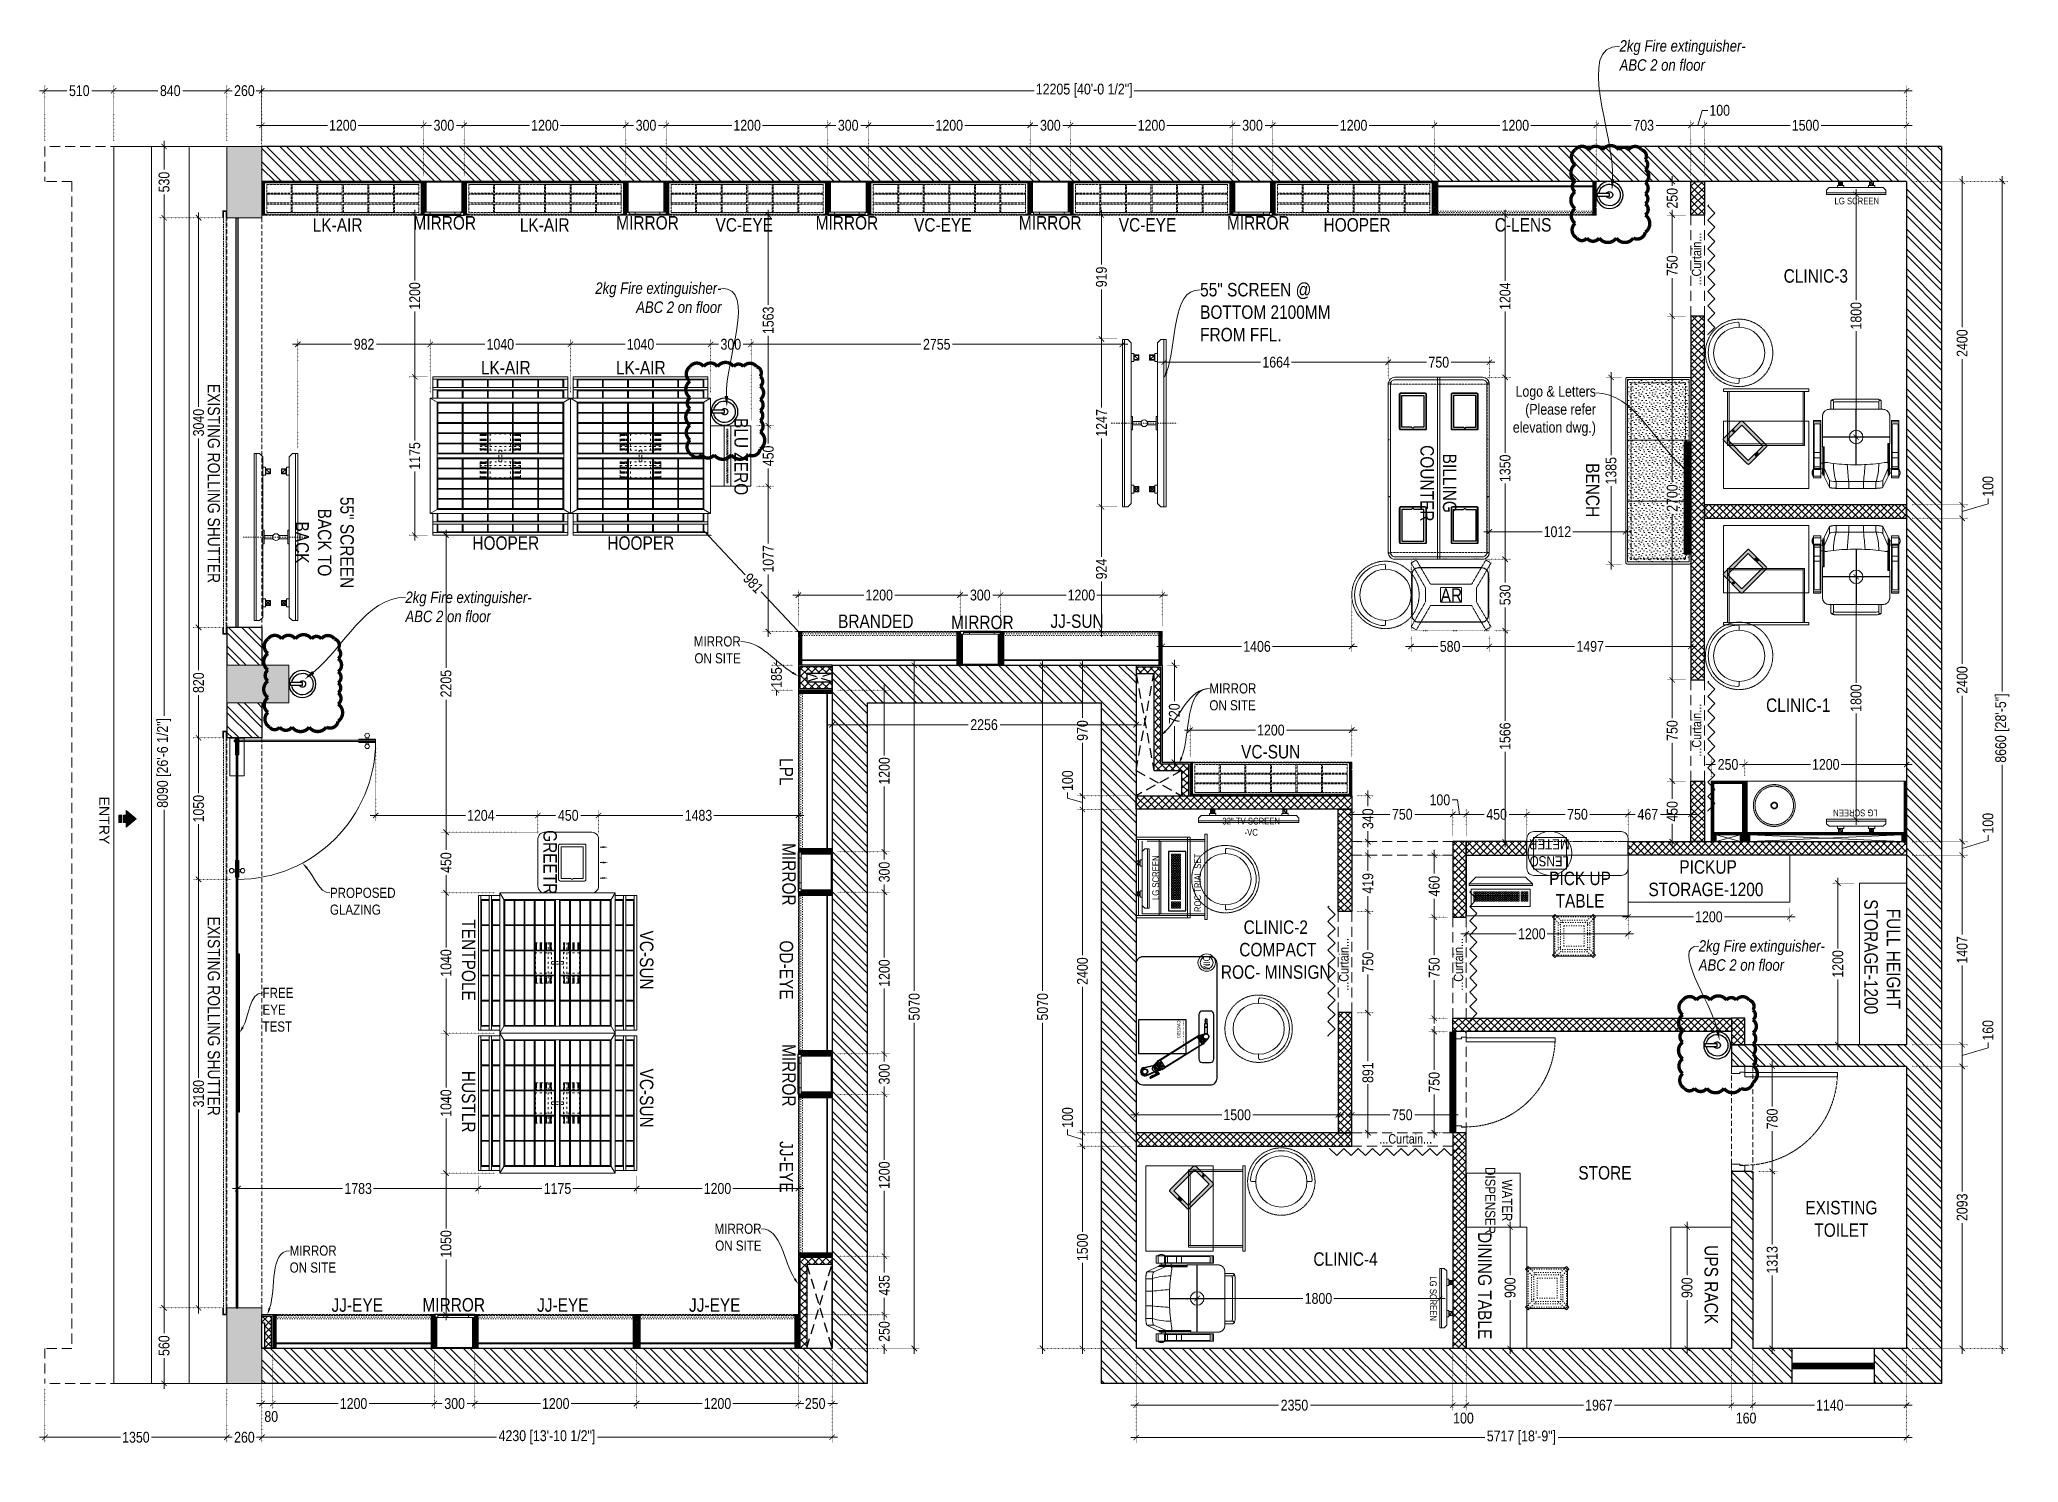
# Model space of a CAD drawing. Header units: millimetres. Extents: x -49972 to -35289, y -2918842 to -2908283.
import ezdxf
from ezdxf import colors
from ezdxf.entities.mleader import LeaderData, LeaderLine
from ezdxf.math import Vec2, Vec3

# ---------------------------------------------------------------- set-up
doc = ezdxf.new("R2010")
doc.units = ezdxf.units.MM
doc.header["$LTSCALE"] = 12
doc.header["$MEASUREMENT"] = 0
doc.header["$PDMODE"] = 3
for name, pattern in [('( Hidden )', [0.375, 0.25, -0.125]), ('a_p6_plan_L18$0$HIDDEN', [0.375, 0.25, -0.125]), ('ACAD_ISO03W100', [30, 12, -18]), ('D10_DASHED', [0.75, 0.5, -0.25]), ('DASHDOT2', [0.5, 0.25, -0.125, 0, -0.125]), ('DASHED', [0.75, 0.5, -0.25]), ('DOT', [0.25, 0, -0.25]), ('DOT2', [0.125, 0, -0.125]), ('HIDDEN', [0.375, 0.25, -0.125]), ('HIDDEN2', [0.1875, 0.125, -0.0625]), ('HIDDENX2', [0.75, 0.5, -0.25])]:
    doc.linetypes.add(name, pattern=pattern)
doc.layers.get('0').update_dxf_attribs({"lineweight": 25})
for name, color, linetype, lineweight in [('A-COL', 243, 'Continuous', 9), ('A-shutter', 8, 'Continuous', 18), ('A-STAIR', 6, 'Continuous', 5), ('A-WALL', 93, 'Continuous', 30), ('Beam', 3, 'DASHED', 13), ('Column hatch', 8, 'Continuous', 9), ('curtain', 144, 'Continuous', 9), ('Door', 34, 'Continuous', 20), ('fire extinguisher Cylinder', 1, 'Continuous', 25), ('Floor-Unit', 1, 'Continuous', 13), ('IM-ANNO-HATCH', 8, 'Continuous', 5), ('LENS-CURTAIN', 5, 'a_p6_plan_L18$0$HIDDEN', 9), ('LENS-DIM', 252, 'Continuous', 5), ('LENS-DOOR', 34, 'Continuous', 20), ('LENS-FURNITURE', 13, 'Continuous', 9), ('LENS-HATCH', 251, 'Continuous', 5), ('LENS-PARTITION', 21, 'Continuous', 25), ('LENS-TEXT', 31, 'Continuous', 5), ('LENS_DIMENSION', 193, 'Continuous', 0), ('LENS_DOOR_LINTEL', 32, 'HIDDEN2', 5), ('LENS_GLASS', 4, 'Continuous', 5), ('LENS_PARTITION', 21, 'Continuous', 25), ('LENS_TEXT', 31, 'Continuous', 5), ('LK-EQPMT', 3, 'Continuous', 18), ('LK-FF&E FLOOR', 1, 'Continuous', 9), ('LK-FF&E WALL', 1, 'Continuous', 9), ('LK-FURNITURE', 13, 'Continuous', 9), ('LK-IT', 3, 'Continuous', 18), ('LN-ELEVATION-1', 81, 'Continuous', 13), ('LN-ELEVATION-2', 103, 'Continuous', 20), ('LN-ELEVATION-3', 125, 'a_p6_plan_L18$0$HIDDEN', 18), ('LN-ELEVATION-4', 145, 'Continuous', 13), ('LN-ELEVATION-5', 167, 'Continuous', 5), ('LN-HATCH', 251, 'Continuous', 0), ('PLANO-OPENING', 252, 'Continuous', 5), ('rolling shutter', 10, 'DASHED', 13), ('Sinage', 5, 'Continuous', 13), ('step', 74, 'Continuous', 5), ('TV', 3, 'Continuous', 18)]:
    doc.layers.add(name, color=color, linetype=linetype, lineweight=lineweight)
doc.layers.add('A-GLAZING', color=162, linetype='Continuous')
doc.layers.add('LAMINATE FINISH', color=80, linetype='Continuous')
doc.styles.add('FORMAT', font='')
doc.styles.add('LK TXT', font='Gill Sans MT Condensed Regular.ttf')
doc.styles.get("Standard").update_dxf_attribs({"font": 'Arial Narrow.ttf'})
doc.styles.get('FORMAT').set_extended_font_data('Century Gothic')
doc.dimstyles.new('Working', dxfattribs={"dimscale": 0.8, "dimtxt": 100, "dimasz": 50, "dimexe": 50, "dimexo": 50, "dimgap": 25, "dimtad": 0, "dimdec": 0, "dimzin": 0, "dimdsep": 46, "dimtxsty": 'Standard', "dimblk": 'ARCHTICK', "dimcen": 0, "dimdle": 50, "dimclrd": 250, "dimclre": 8, "dimclrt": 7, "dimadec": 0, "dimazin": 0, "dimtfac": 1, "dimtdec": 0, "dimtofl": 0, "dimtmove": 1, "dimatfit": 3, "dimfxl": 3, "dimtolj": 1, "dimlwd": 5, "dimlwe": 0, "dimarcsym": 0})
pattern_1 = [(45, (7858054.0837, 3504049.203), (-4.4901280605, 4.4901280605), [])]
pattern_2 = [(135, (-53798.23, 2272851.68), (-74.087113, -74.087113), []), (135, (-53798.23, 2272901.08), (-74.087113, -74.087113), [])]
pattern_3 = [(315, (19582.948, 2791225.586), (26.5165043, 26.5165043), []), (45, (19582.948, 2791225.586), (-26.5165043, 26.5165043), [])]

msp = doc.modelspace()

# ---------------------------------------------------------------- texts
at = {"layer": 'LENS-TEXT', "linetype": 'Continuous', "ltscale": 3, "char_height": 100, "attachment_point": 5, "style": 'LK TXT'}
for s, insert, width in [('LK-AIR', (-47760.3, -2909659), 254.125), ('MIRROR', (-46965.6, -2909643.7), 324.474), ('LK-AIR', (-46223.8, -2909659), 254.125), ('MIRROR', (-45461.1, -2909643.7), 324.474), ('VC-EYE', (-44743.4, -2909659), 254.125), ('MIRROR', (-43981.9, -2909643.7), 324.474), ('VC-EYE', (-43270.3, -2909659), 254.125), ('MIRROR', (-42473.4, -2909643.7), 324.474), ('VC-EYE', (-41751.3, -2909659), 254.125), ('MIRROR', (-40930, -2909643.7), 324.474), ('HOOPER', (-40196.9, -2909659), 254.125), ('C-LENS', (-38964.8, -2909659), 254.125), ('LK-AIR', (-46512.7, -2910718.2), 254.125), ('LK-AIR', (-45511, -2910718.2), 254.125), ('HOOPER', (-46512.7, -2912020.3), 254.125), ('HOOPER', (-45511, -2912020.3), 254.125), ('BRANDED ', (-43767.2, -2912600.2), 254.125), ('JJ-SUN', (-42274, -2912600.2), 254.125), ('VC-SUN', (-40837.5, -2913568.9), 254.125), ('EXISTING\\PTOILET', (-36602.9, -2917035.6), 407.748), ('JJ-EYE', (-47614.6, -2917675.2), 254.125), ('JJ-EYE', (-46089.8, -2917675.2), 254.125), ('JJ-EYE', (-44962.3, -2917675.2), 254.125)]:
    msp.add_mtext(s, dxfattribs=dict(at, insert=insert, width=width))
for s, width, insert in [('CLINIC-3', 783.964, (-36792.8, -2910038.4)), ('CLINIC-1', 783.964, (-36923.1, -2913223.9)), (' PICKUP STORAGE-1200', 1099.487, (-37608, -2914507.4)), ('PICK UP TABLE', 783.964, (-38542.1, -2914591.6)), ('CLINIC-2\\P COMPACT ROC- MINSIGN', 881.46, (-40799.7, -2915037.5)), ('STORE', 1062.369, (-38357.5, -2916693.7)), ('CLINIC-4', 783.964, (-40282, -2917334))]:
    msp.add_mtext_dynamic_manual_height_columns(s, width=width, gutter_width=1, heights=[0], dxfattribs=dict(at, insert=insert))
at = {"layer": 'LENS-TEXT', "linetype": 'Continuous', "ltscale": 3, "char_height": 100, "attachment_point": 5, "rotation": 270, "style": 'LK TXT'}
for s, insert, width in [('\\pt800;BLU ZERO', (-44767.1, -2911378.3), 783.964), ('\\pt300;55" SCREEN\\PBACK TO BACK', (-47857.7, -2912015.6), 783.964), ('LPL', (-44431.1, -2913717.3), 254.125), ('TENTPOLE', (-46788.9, -2915114.5), 254.125), ('VC-SUN', (-45468.3, -2915114.5), 254.125), ('OD-EYE', (-44431.1, -2915188.1), 254.125), ('HUSTLR', (-46788.9, -2916165.8), 254.125), ('VC-SUN', (-45468.3, -2916139.1), 254.125), ('JJ-EYE', (-44431.1, -2916649.1), 254.125)]:
    msp.add_mtext(s, dxfattribs=dict(at, insert=insert, width=width))
at = {"layer": 'LENS-TEXT', "color": 0, "linetype": 'Continuous', "ltscale": 3, "char_height": 100, "width": 554.726, "attachment_point": 5, "rotation": 270, "style": 'LK TXT'}
for s, insert in [('{\\C256;BILLING COUNTER}', (-39593.6, -2911576.2)), ('{\\C256;BENCH}', (-38449, -2911627.7))]:
    msp.add_mtext(s, dxfattribs=dict(at, insert=insert))
at = {"layer": 'LENS-TEXT', "color": 0, "linetype": 'Continuous', "ltscale": 3, "insert": (-39496.6, -2912406), "char_height": 100, "attachment_point": 5, "style": 'LK TXT'}
msp.add_mtext_dynamic_manual_height_columns('{\\C256;AR}', width=237.441, gutter_width=12.5, heights=[0], dxfattribs=at)
at = {"layer": 'LENS-TEXT', "linetype": 'Continuous', "ltscale": 3, "attachment_point": 5, "rotation": 270, "style": 'LK TXT'}
for s, width, gutter_width, insert, char_height in [('GREETR', 353.056, 0.5, (-46184.4, -2914388.2), 100), (' FULL HEIGHT STORAGE-1200', 1099.487, 1, (-36300.3, -2915089.7), 100), ('WATER \\PDISPENSER', 264.162, 0.75, (-39146.1, -2916898.7), 75), ('DINING TABLE', 783.964, 1, (-39249.6, -2917530.3), 100), ('UPS RACK', 1099.487, 1, (-37569, -2917523), 100)]:
    msp.add_mtext_dynamic_manual_height_columns(s, width=width, gutter_width=gutter_width, heights=[0], dxfattribs=dict(at, insert=insert, char_height=char_height))
at = {"layer": 'LENS-TEXT', "color": 0, "linetype": 'Continuous', "ltscale": 3, "insert": (-38769.9, -2914318.4), "char_height": 75, "attachment_point": 5, "rotation": 180, "style": 'LK TXT'}
msp.add_mtext_dynamic_manual_height_columns('LENSO\\PMETER', width=353.056, gutter_width=0.5, heights=[0], dxfattribs=at)
at = {"layer": 'LENS_TEXT', "char_height": 70, "attachment_point": 7, "rotation": 90}
for insert in [(-37641.5, -2910183.2), (-37641.5, -2913679.7), (-40258.5, -2915417.2), (-39408.5, -2915417.2)]:
    msp.add_mtext_dynamic_manual_height_columns('\\pi74.92483;...Curtain...', width=527.831, gutter_width=1, heights=[0], dxfattribs=dict(at, insert=insert))
at = {"layer": 'LENS_TEXT', "linetype": 'Continuous', "ltscale": 3, "char_height": 90, "width": 2082.461, "attachment_point": 5, "rotation": 270}
for insert in [(-48679.5, -2911577.7), (-48679.5, -2915530.7)]:
    msp.add_mtext('EXISTING ROLLING SHUTTER', dxfattribs=dict(at, insert=insert))
at = {"layer": 'LENS_TEXT', "linetype": 'Continuous', "ltscale": 3, "char_height": 100, "width": 324.474, "attachment_point": 5, "style": 'LK TXT'}
for insert in [(-42976.5, -2912609.1), (-46898.9, -2917673.4)]:
    msp.add_mtext('MIRROR', dxfattribs=dict(at, insert=insert))
at = {"layer": 'LENS_TEXT', "color": 7, "lineweight": -3, "insert": (-49529.1, -2913530.6), "char_height": 75, "width": 1087.013, "attachment_point": 7, "rotation": 270, "style": 'FORMAT'}
msp.add_mtext('\\pi543.50661;{\\fArial|b0|i0|c0|p34;\\C256;\\P\\pi528.9517; \\P\\pi370.51037;ENTRY}', dxfattribs=at)
at = {"layer": 'LENS_TEXT', "linetype": 'Continuous', "ltscale": 3, "char_height": 100, "width": 324.474, "attachment_point": 5, "rotation": 270, "style": 'LK TXT'}
for insert in [(-44412, -2914478.1), (-44412, -2915969.2)]:
    msp.add_mtext('MIRROR', dxfattribs=dict(at, insert=insert))
at = {"layer": 'LENS_TEXT', "insert": (-40106.5, -2916477.2), "char_height": 70, "attachment_point": 7}
msp.add_mtext_dynamic_manual_height_columns('\\pi74.92483;...Curtain...', width=527.831, gutter_width=1, heights=[0], dxfattribs=at)

# ---------------------------------------------------------------- blocks, each defined once
blk = doc.blocks.new('BLUE ZERO')
at = {"layer": 'LENS-FURNITURE', "ltscale": 0.5}
for points in [[(86207, 120883), (86207, 120433), (85907, 120433), (85907, 120883)], [(86107, 120883), (86107, 120433), (86057, 120433), (86057, 120883)]]:
    blk.add_lwpolyline(points, close=True, dxfattribs=at)
at = {"layer": 'LENS-FURNITURE', "linetype": 'D10_DASHED', "ltscale": 2}
blk.add_lwpolyline([(86086, 120858), (86086, 120458), (86078, 120458), (86078, 120858)], close=True, dxfattribs=at)
blk = doc.blocks.new('3 seater Bench 1385')
at = {"layer": 'LENS-HATCH', "lineweight": 0}
h = blk.add_hatch(dxfattribs=at)
h.set_pattern_fill('STIP1', color=177, scale=100, angle=270, pattern_type=2)
h.set_pattern_definition([(270, (6617025.25, -170439.11), (100, -2e-13), [0, -100]), (270, (6617009.25, -170451.11), (100, -2e-13), [0, -100]), (270, (6616985.25, -170446.11), (100, -2e-13), [0, -100]), (270, (6616962.25, -170481.11), (100, -2e-13), [0, -100]), (270, (6616998.25, -170478.11), (100, -2e-13), [0, -100]), (270, (6617022.25, -170505.11), (100, -2e-13), [0, -100]), (270, (6617029.25, -170470.11), (100, -2e-13), [0, -100]), (270, (6616988.25, -170512.11), (100, -2e-13), [0, -100]), (270, (6616956.25, -170507.11), (100, -2e-13), [0, -100]), (270, (6616941.25, -170433.11), (100, -2e-13), [0, -100]), (270, (6616961.25, -170451.11), (100, -2e-13), [0, -100]), (270, (6616942.25, -170465.11), (100, -2e-13), [0, -100]), (270, (6617006.25, -170526.11), (100, -2e-13), [0, -100]), (270, (6616981.25, -170494.11), (100, -2e-13), [0, -100]), (270, (6617014.25, -170486.11), (100, -2e-13), [0, -100]), (270, (6617005.25, -170503.11), (100, -2e-13), [0, -100]), (270, (6616978.25, -170467.11), (100, -2e-13), [0, -100]), (270, (6617032.25, -170495.11), (100, -2e-13), [0, -100]), (270, (6616973.25, -170526.11), (100, -2e-13), [0, -100]), (270, (6616943.25, -170523.11), (100, -2e-13), [0, -100])])
h.paths.add_polyline_path([(677, 228), (226, 228), (226, -228), (677, -228)])
h.paths.add_polyline_path([(-226, 228), (226, 228), (226, -228), (-226, -228)])
h.paths.add_polyline_path([(-678, 228), (-226, 228), (-226, -228), (-678, -228)])
at = {"layer": 'LN-ELEVATION-2', "ltscale": 0.5}
for points in [[(-678, 228), (-226, 228), (-226, -228), (-678, -228)], [(-226, 228), (226, 228), (226, -228), (-226, -228)], [(677, 228), (226, 228), (226, -228), (677, -228)]]:
    blk.add_lwpolyline(points, close=True, dxfattribs=at)
at = {"layer": 'LN-ELEVATION-5', "ltscale": 0.5}
blk.add_lwpolyline([(682, 242), (-683, 242, 0.414214), (-693, 232), (-693, -232, 0.414214), (-683, -242), (682, -242, 0.414214), (692, -232), (692, 232, 0.414214)], format="xyb", close=True, dxfattribs=at)
blk.add_lwpolyline([(677, 228), (-678, 228), (-678, -228), (677, -228)], close=True, dxfattribs=at)
at = {"layer": 'LN-ELEVATION-5', "linetype": 'HIDDEN2', "ltscale": 11}
blk.add_lwpolyline([(-653, 202), (653, 202), (653, -202), (-653, -202)], close=True, dxfattribs=at)
blk = doc.blocks.new('MIRROR')
at = {"layer": 'LN-HATCH', "ltscale": 0.5}
h = blk.add_hatch(dxfattribs=at)
h.set_pattern_fill('ANSI31', color=256, scale=2)
h.set_pattern_definition([(45, (4060433.7416, 1708720.787), (-4.4901280605, 4.4901280605), [])])
h.paths.add_polyline_path([(213, 101), (231, 101), (231, -128), (213, -128)])
h.paths.add_polyline_path([(231, 95), (495, 95), (495, 101), (231, 101)])
h.paths.add_polyline_path([(513, 101), (495, 101), (495, -128), (513, -128)])
at = {"layer": 'Defpoints'}
blk.add_lwpolyline([(513, 101), (213, 101), (213, -149), (513, -149)], close=True, dxfattribs=at)
at = {"layer": 'LN-ELEVATION-1'}
for points in [[(213, 101), (231, 101), (231, -128), (213, -128)], [(231, 95), (495, 95), (495, 101), (231, 101)], [(513, 101), (495, 101), (495, -128), (513, -128)], [(260, -142), (260, -128), (215, -128), (215, -149), (224, -149), (224, -147), (216, -147), (216, -142)], [(443, -142), (443, -128), (488, -128), (488, -149), (479, -149), (479, -147), (486, -147), (486, -142)], [(505, -149), (505, -147), (509, -147), (509, -129), (488, -129), (488, -128), (511, -128), (511, -149)]]:
    blk.add_lwpolyline(points, close=True, dxfattribs=at)
at = {"layer": 'LN-ELEVATION-2', "color": 4, "lineweight": 0}
blk.add_lwpolyline([(216, -142), (486, -142), (486, -147), (216, -147)], close=True, dxfattribs=at)
at = {"layer": 'LN-ELEVATION-2'}
blk.add_lwpolyline([(260, -142), (443, -142), (443, -128), (260, -128)], close=True, dxfattribs=at)
at = {"layer": 'LN-ELEVATION-4', "ltscale": 0.5}
blk.add_line((479, -149), (224, -149), dxfattribs=at)
blk = doc.blocks.new('VC 1200')
at = {"layer": 'LN-HATCH', "ltscale": 0.5}
h = blk.add_hatch(dxfattribs=at)
h.set_pattern_fill('ANSI31', color=256, scale=2)
h.set_pattern_definition([(45, (3760859.753, 1795248.936), (-4.490128061, 4.490128061), [])])
h.paths.add_polyline_path([(-1200, 250), (-1200, 60), (-1194, 60), (-1194, 50), (-1200, 50), (-1200, 6), (-1182, 6), (-1182, 250)])
h = blk.add_hatch(dxfattribs=at)
h.set_pattern_fill('ANSI31', color=256, scale=2)
h.set_pattern_definition(pattern_1)
h.paths.add_polyline_path([(0, 250), (0, 60), (-6, 60), (-6, 50), (0, 50), (0, 6), (-18, 6), (-18, 250)])
h = blk.add_hatch(dxfattribs=at)
h.set_pattern_fill('ANSI31', color=256, scale=2)
h.set_pattern_definition([(45, (7858047.0837, 3504049.203), (-4.4901280605, 4.4901280605), [])])
h.paths.add_polyline_path([(-1165, 6), (-1165, 0), (-1200, 0), (-1200, 6)])
h = blk.add_hatch(dxfattribs=at)
h.set_pattern_fill('ANSI31', color=256, scale=2)
h.set_pattern_definition(pattern_1)
h.paths.add_polyline_path([(-28, 6), (-28, 0), (0, 0), (0, 6)])
at = {"layer": 'LN-ELEVATION-1', "ltscale": 0.5}
for points in [[(-1200, 250), (-1200, 60), (-1194, 60), (-1194, 50), (-1200, 50), (-1200, 6), (-1182, 6), (-1182, 250)], [(-18, 238), (-1182, 238), (-1182, 244), (-18, 244)], [(0, 250), (0, 60), (-6, 60), (-6, 50), (0, 50), (0, 6), (-18, 6), (-18, 250)], [(-1165, 6), (-1165, 0), (-1200, 0), (-1200, 6)], [(-35, 6), (-35, 0), (0, 0), (0, 6)]]:
    blk.add_lwpolyline(points, close=True, dxfattribs=at)
at = {"layer": 'LN-ELEVATION-3', "ltscale": 0.5}
for p, q in [((-1182, 250), (-18, 250)), ((-1165, 6), (-35, 6)), ((-35, 0), (-1165, 0))]:
    blk.add_line(p, q, dxfattribs=at)
for points in [[(-1165, 226), (-35, 226), (-35, 18), (-1165, 18)], [(-1165, 226), (-983, 226), (-983, 162), (-1165, 162)], [(-1165, 90), (-983, 90), (-983, 154), (-1165, 154)], [(-975, 226), (-794, 226), (-794, 162), (-975, 162)], [(-975, 154), (-794, 154), (-794, 90), (-975, 90)], [(-786, 226), (-604, 226), (-604, 162), (-786, 162)], [(-786, 154), (-604, 154), (-604, 90), (-786, 90)], [(-596, 226), (-414, 226), (-414, 162), (-596, 162)], [(-596, 154), (-414, 154), (-414, 90), (-596, 90)], [(-406, 226), (-225, 226), (-225, 162), (-406, 162)], [(-406, 154), (-225, 154), (-225, 90), (-406, 90)], [(-217, 226), (-35, 226), (-35, 162), (-217, 162)], [(-217, 154), (-35, 154), (-35, 90), (-217, 90)], [(-1165, 82), (-983, 82), (-983, 18), (-1165, 18)], [(-975, 82), (-794, 82), (-794, 18), (-975, 18)], [(-786, 82), (-604, 82), (-604, 18), (-786, 18)], [(-596, 82), (-414, 82), (-414, 18), (-596, 18)], [(-406, 82), (-225, 82), (-225, 18), (-406, 18)], [(-217, 82), (-35, 82), (-35, 18), (-217, 18)]]:
    blk.add_lwpolyline(points, close=True, dxfattribs=at)
blk = doc.blocks.new('JJ 1200')
at = {"layer": 'LN-HATCH', "ltscale": 0.5}
h = blk.add_hatch(dxfattribs=at)
h.set_pattern_fill('ANSI31', color=256, scale=2)
h.set_pattern_definition([(45, (4097187.331, 1708800.267), (-4.4901280605, 4.4901280605), [])])
h.paths.add_polyline_path([(792, 220), (792, 30), (786, 30), (786, 20), (792, 20), (792, -24), (767, -24), (767, 220)])
h.paths.add_polyline_path([(-383, 180), (767, 180), (767, 186), (-383, 186)])
h.paths.add_polyline_path([(757, -24), (757, -30), (792, -30), (792, -24)])
h.paths.add_polyline_path([(-408, 220), (-408, 30), (-402, 30), (-402, 20), (-408, 20), (-408, -24), (-383, -24), (-383, 220)])
h.paths.add_polyline_path([(-373, -24), (-373, -30), (-408, -30), (-408, -24)])
at = {"layer": 'LN-ELEVATION-1', "ltscale": 0.5}
for points in [[(-408, 220), (-408, 30), (-402, 30), (-402, 20), (-408, 20), (-408, -24), (-383, -24), (-383, 220)], [(-383, 180), (767, 180), (767, 186), (-383, 186)], [(792, 220), (792, 30), (786, 30), (786, 20), (792, 20), (792, -24), (767, -24), (767, 220)], [(-373, -24), (-373, -30), (-408, -30), (-408, -24)], [(757, -24), (757, -30), (792, -30), (792, -24)]]:
    blk.add_lwpolyline(points, close=True, dxfattribs=at)
at = {"layer": 'LN-ELEVATION-3', "ltscale": 0.5}
for p, q in [((767, 220), (-383, 220)), ((757, -24), (-373, -24)), ((-373, -30), (757, -30))]:
    blk.add_line(p, q, dxfattribs=at)
at = {"layer": 'LN-ELEVATION-4', "linetype": 'ACAD_ISO03W100', "ltscale": 0.05}
blk.add_lwpolyline([(767, 0), (-383, 0), (-383, -12), (767, -12)], close=True, dxfattribs=at)
blk = doc.blocks.new('ffgd')
at = {"layer": 'LN-ELEVATION-4', "linetype": 'ACAD_ISO03W100', "ltscale": 0.1}
blk.add_lwpolyline([(0, 47), (0, -41), (-20, -41), (-20, 47)], close=True, dxfattribs=at)
at = {"layer": 'LN-ELEVATION-5', "linetype": 'ACAD_ISO03W100', "ltscale": 0.1}
for p, q in [((-160, 166), (-160, 47)), ((-160, 166), (-160, 47)), ((-159, 166), (-159, 47)), ((-159, 166), (-159, 47)), ((-158, 166), (-158, 47)), ((-158, 166), (-158, 47)), ((-157, 166), (-157, 47)), ((-156, 166), (-156, 47)), ((-154, 166), (-154, 47)), ((-151, 166), (-151, 47)), ((-146, 166), (-146, 47)), ((-141, 166), (-141, 47)), ((-135, 166), (-135, 47)), ((-128, 166), (-128, 47)), ((-120, 166), (-120, 47)), ((-111, 166), (-111, 47)), ((-102, 166), (-102, 47)), ((-85, 166), (-85, 47)), ((65, 166), (65, 47)), ((82, 166), (82, 47)), ((91, 166), (91, 47)), ((100, 166), (100, 47)), ((108, 166), (108, 47)), ((115, 166), (115, 47)), ((121, 166), (121, 47)), ((126, 166), (126, 47)), ((131, 166), (131, 47)), ((134, 166), (134, 47)), ((136, 166), (136, 47)), ((137, 166), (137, 47)), ((138, 166), (138, 47)), ((138, 166), (138, 47)), ((139, 166), (139, 47)), ((139, 166), (139, 47)), ((140, 166), (140, 47)), ((140, 166), (140, 47)), ((-160, -41), (-160, -160)), ((-160, -41), (-160, -160)), ((-159, -41), (-159, -160)), ((-159, -41), (-159, -160)), ((-158, -41), (-158, -160)), ((-158, -41), (-158, -160)), ((-157, -41), (-157, -160)), ((-156, -41), (-156, -160)), ((-154, -41), (-154, -160)), ((-151, -41), (-151, -160)), ((-146, -41), (-146, -160)), ((-141, -41), (-141, -160)), ((-135, -41), (-135, -160)), ((-128, -41), (-128, -160)), ((-120, -41), (-120, -160)), ((-111, -41), (-111, -160)), ((-102, -41), (-102, -160)), ((-85, -41), (-85, -160)), ((65, -41), (65, -160)), ((82, -41), (82, -160)), ((91, -41), (91, -160)), ((100, -41), (100, -160)), ((108, -41), (108, -160)), ((115, -41), (115, -160)), ((121, -41), (121, -160)), ((126, -41), (126, -160)), ((131, -41), (131, -160)), ((134, -41), (134, -160)), ((136, -41), (136, -160)), ((137, -41), (137, -160)), ((138, -41), (138, -160)), ((138, -41), (138, -160)), ((139, -41), (139, -160)), ((139, -41), (139, -160)), ((140, -41), (140, -160)), ((140, -41), (140, -160))]:
    blk.add_line(p, q, dxfattribs=at)
for points in [[(140, 73), (140, 166), (-160, 166), (-160, 73)], [(140, -67), (140, -160), (-160, -160), (-160, -67)]]:
    blk.add_lwpolyline(points, dxfattribs=at)
for points in [[(140, 73), (140, 47), (-160, 47), (-160, 73)], [(140, -41), (140, -67), (-160, -67), (-160, -41)]]:
    blk.add_lwpolyline(points, close=True, dxfattribs=at)
blk = doc.blocks.new('EURO 1040 x 1175')
at = {"layer": 'LN-ELEVATION-1'}
for points in [[(-470, -327), (470, -327), (470, 468), (-470, 468)], [(-470, 85), (470, 85), (470, 468), (-470, 468)], [(-283, 85), (-277, 85), (-277, 468), (-283, 468)], [(-96, 85), (-90, 85), (-90, 468), (-96, 468)], [(90, 85), (96, 85), (96, 468), (90, 468)], [(277, 85), (283, 85), (283, 468), (277, 468)], [(-470, 387), (-283, 387), (-283, 393), (-470, 393)], [(-470, 311), (-283, 311), (-283, 317), (-470, 317)], [(-277, 387), (-96, 387), (-96, 393), (-277, 393)], [(-277, 311), (-96, 311), (-96, 317), (-277, 317)], [(-90, 387), (90, 387), (90, 393), (-90, 393)], [(-90, 311), (90, 311), (90, 317), (-90, 317)], [(96, 387), (277, 387), (277, 393), (96, 393)], [(96, 311), (277, 311), (277, 317), (96, 317)], [(283, 387), (470, 387), (470, 393), (283, 393)], [(283, 311), (470, 311), (470, 317), (283, 317)], [(-470, 236), (-283, 236), (-283, 242), (-470, 242)], [(-470, 160), (-283, 160), (-283, 166), (-470, 166)], [(-277, 236), (-96, 236), (-96, 242), (-277, 242)], [(-277, 160), (-96, 160), (-96, 166), (-277, 166)], [(-90, 236), (90, 236), (90, 242), (-90, 242)], [(-90, 160), (90, 160), (90, 166), (-90, 166)], [(96, 236), (277, 236), (277, 242), (96, 242)], [(96, 160), (277, 160), (277, 166), (96, 166)], [(283, 236), (470, 236), (470, 242), (283, 242)], [(283, 160), (470, 160), (470, 166), (283, 166)], [(-470, 85), (470, 85), (470, 55), (-470, 55)], [(-470, 55), (470, 55), (470, -327), (-470, -327)], [(-283, 55), (-277, 55), (-277, -327), (-283, -327)], [(-96, 55), (-90, 55), (-90, -327), (-96, -327)], [(90, 55), (96, 55), (96, -327), (90, -327)], [(277, 55), (283, 55), (283, -327), (277, -327)], [(-470, -20), (-283, -20), (-283, -26), (-470, -26)], [(-470, -96), (-283, -96), (-283, -102), (-470, -102)], [(-277, -20), (-96, -20), (-96, -26), (-277, -26)], [(-277, -96), (-96, -96), (-96, -102), (-277, -102)], [(-90, -20), (90, -20), (90, -26), (-90, -26)], [(-90, -96), (90, -96), (90, -102), (-90, -102)], [(96, -20), (277, -20), (277, -26), (96, -26)], [(96, -96), (277, -96), (277, -102), (96, -102)], [(283, -20), (470, -20), (470, -26), (283, -26)], [(283, -96), (470, -96), (470, -102), (283, -102)], [(-470, -171), (-283, -171), (-283, -177), (-470, -177)], [(-470, -246), (-283, -246), (-283, -252), (-470, -252)], [(-277, -171), (-96, -171), (-96, -177), (-277, -177)], [(-277, -246), (-96, -246), (-96, -252), (-277, -252)], [(-90, -171), (90, -171), (90, -177), (-90, -177)], [(-90, -246), (90, -246), (90, -252), (-90, -252)], [(96, -171), (277, -171), (277, -177), (96, -177)], [(96, -246), (277, -246), (277, -252), (96, -252)], [(283, -171), (470, -171), (470, -177), (283, -177)], [(283, -246), (470, -246), (470, -252), (283, -252)]]:
    blk.add_lwpolyline(points, close=True, dxfattribs=at)
for points in [[(-283, 462), (-464, 462), (-464, 317)], [(-96, 462), (-277, 462)], [(90, 462), (-90, 462)], [(277, 462), (96, 462)], [(464, 317), (464, 462), (283, 462)], [(-464, 311), (-464, 242)], [(464, 242), (464, 311)], [(-464, 236), (-464, 166)], [(-464, 160), (-464, 91), (-283, 91)], [(283, 91), (464, 91), (464, 160)], [(464, 166), (464, 236)], [(-464, -20), (-464, 49), (-283, 49)], [(-277, 91), (-96, 91)], [(-277, 49), (-96, 49)], [(-90, 91), (90, 91)], [(-90, 49), (90, 49)], [(96, 91), (277, 91)], [(96, 49), (277, 49)], [(283, 49), (464, 49), (464, -20)], [(-464, -96), (-464, -26)], [(-464, -171), (-464, -102)], [(464, -26), (464, -96)], [(464, -102), (464, -171)], [(-283, -321), (-464, -321), (-464, -177)], [(464, -177), (464, -321), (283, -321)], [(-96, -321), (-277, -321)], [(90, -321), (-90, -321)], [(277, -321), (96, -321)]]:
    blk.add_lwpolyline(points, dxfattribs=at)
at = {"layer": 'LN-ELEVATION-2'}
blk.add_lwpolyline([(-520, -357), (520, -357), (520, 498), (-520, 498)], close=True, dxfattribs=at)
for points in [[(-470, 468), (-520, 498)], [(470, 468), (520, 498)], [(-470, -327), (-520, -357)], [(470, -327), (520, -357)]]:
    blk.add_lwpolyline(points, dxfattribs=at)
at = {"layer": 'LN-ELEVATION-3'}
for points in [[(-500, 560), (500, 560), (500, 578), (-500, 578)], [(-500, 498), (-470, 498), (-470, 560), (-500, 560)], [(470, 498), (500, 498), (500, 560), (470, 560)], [(-500, -357), (-470, -357), (-470, -419), (-500, -419)], [(-500, -419), (500, -419), (500, -437), (-500, -437)], [(470, -357), (500, -357), (500, -419), (470, -419)]]:
    blk.add_lwpolyline(points, close=True, dxfattribs=at)
at = {"layer": 'LN-ELEVATION-4'}
for points in [[(-500, 640), (500, 640), (500, 658), (-500, 658)], [(-500, 578), (-470, 578), (-470, 640), (-500, 640)], [(470, 578), (500, 578), (500, 640), (470, 640)], [(-470, 498), (-464, 498), (-464, 560), (-470, 560)], [(-464, 554), (-283, 554), (-283, 560), (-464, 560)], [(-283, 498), (-277, 498), (-277, 560), (-283, 560)], [(-277, 554), (-96, 554), (-96, 560), (-277, 560)], [(-96, 498), (-90, 498), (-90, 560), (-96, 560)], [(-90, 554), (90, 554), (90, 560), (-90, 560)], [(90, 498), (96, 498), (96, 560), (90, 560)], [(96, 554), (277, 554), (277, 560), (96, 560)], [(277, 498), (283, 498), (283, 560), (277, 560)], [(283, 554), (464, 554), (464, 560), (283, 560)], [(464, 498), (470, 498), (470, 560), (464, 560)], [(-500, -437), (-470, -437), (-470, -499), (-500, -499)], [(-470, -357), (-464, -357), (-464, -419), (-470, -419)], [(-464, -413), (-283, -413), (-283, -419), (-464, -419)], [(-283, -357), (-277, -357), (-277, -419), (-283, -419)], [(-277, -413), (-96, -413), (-96, -419), (-277, -419)], [(-96, -357), (-90, -357), (-90, -419), (-96, -419)], [(-90, -413), (90, -413), (90, -419), (-90, -419)], [(90, -357), (96, -357), (96, -419), (90, -419)], [(96, -413), (277, -413), (277, -419), (96, -419)], [(277, -357), (283, -357), (283, -419), (277, -419)], [(283, -413), (464, -413), (464, -419), (283, -419)], [(464, -357), (470, -357), (470, -419), (464, -419)], [(470, -437), (500, -437), (500, -499), (470, -499)], [(-500, -499), (500, -499), (500, -517), (-500, -517)]]:
    blk.add_lwpolyline(points, close=True, dxfattribs=at)
at = {"layer": 'LN-ELEVATION-5'}
for points in [[(-470, 578), (-464, 578), (-464, 640), (-470, 640)], [(-464, 634), (-283, 634), (-283, 640), (-464, 640)], [(-283, 578), (-277, 578), (-277, 640), (-283, 640)], [(-277, 634), (-96, 634), (-96, 640), (-277, 640)], [(-96, 578), (-90, 578), (-90, 640), (-96, 640)], [(-90, 634), (90, 634), (90, 640), (-90, 640)], [(90, 578), (96, 578), (96, 640), (90, 640)], [(96, 634), (277, 634), (277, 640), (96, 640)], [(277, 578), (283, 578), (283, 640), (277, 640)], [(283, 634), (464, 634), (464, 640), (283, 640)], [(464, 578), (470, 578), (470, 640), (464, 640)], [(-470, -437), (-464, -437), (-464, -499), (-470, -499)], [(-283, -437), (-277, -437), (-277, -499), (-283, -499)], [(-96, -437), (-90, -437), (-90, -499), (-96, -499)], [(90, -437), (96, -437), (96, -499), (90, -499)], [(277, -437), (283, -437), (283, -499), (277, -499)], [(464, -437), (470, -437), (470, -499), (464, -499)], [(-464, -493), (-283, -493), (-283, -499), (-464, -499)], [(-277, -493), (-96, -493), (-96, -499), (-277, -499)], [(-90, -493), (90, -493), (90, -499), (-90, -499)], [(96, -493), (277, -493), (277, -499), (96, -499)], [(283, -493), (464, -493), (464, -499), (283, -499)]]:
    blk.add_lwpolyline(points, close=True, dxfattribs=at)
at = {"layer": 'LENS-DIM'}
blk.add_blockref('ffgd', (10, 67), dxfattribs=at)
blk = doc.blocks.new('GREETR 450x450')
at = {"layer": 'LN-ELEVATION-1', "linetype": 'ByBlock', "lineweight": -2}
for p, q in [((481, 340), (461, 340)), ((481, 225), (461, 225)), ((481, 110), (461, 110))]:
    blk.add_line(p, q, dxfattribs=at)
at = {"layer": 'LN-ELEVATION-1'}
for points in [[(356, 98), (356, 352, 0.414214), (346, 362), (164, 362, 0.414214), (154, 352), (154, 98, 0.414214), (164, 88), (346, 88, 0.414214)], [(264, 343), (336, 343), (336, 108), (172, 108), (172, 343), (245, 343, 0.327538), (247, 344, -0.733799), (262, 344, 0.327538)]]:
    blk.add_lwpolyline(points, format="xyb", close=True, dxfattribs=at)
at = {"layer": 'LN-ELEVATION-1', "linetype": 'ByBlock', "lineweight": -2}
for points in [[(481, 346), (481, 333), (521, 340)], [(481, 232), (481, 218), (521, 225)], [(481, 117), (481, 104), (521, 110)]]:
    blk.add_solid(points, dxfattribs=at)
at = {"layer": 'LN-ELEVATION-2'}
blk.add_lwpolyline([(50, 0), (400, 0, 0.414214), (450, 50), (450, 400, 0.414214), (400, 450), (50, 450, 0.414214), (0, 400), (0, 50, 0.414214)], format="xyb", close=True, dxfattribs=at)
blk = doc.blocks.new('I-PAD Frame')
at = {"color": 3, "linetype": 'Continuous'}
blk.add_lwpolyline([(357869, -232321), (358123, -232321, 0.414214), (358133, -232311), (358133, -232129, 0.414214), (358123, -232119), (357869, -232119, 0.414214), (357859, -232129), (357859, -232311, 0.414214)], format="xyb", close=True, dxfattribs=at)
at = {"color": 3, "linetype": 'Continuous', "lineweight": 25}
blk.add_lwpolyline([(358113, -232230), (358113, -232302), (357878, -232302), (357878, -232138), (358113, -232138), (358113, -232211, 0.327538), (358115, -232213, -0.733799), (358115, -232228, 0.327538)], format="xyb", close=True, dxfattribs=at)
blk = doc.blocks.new('Billing Counter 1350')
at = {"color": 5, "linetype": 'HIDDENX2', "ltscale": 0.025}
for p, q in [((-625, -750), (-625, 0)), ((625, -750), (625, 0))]:
    blk.add_line(p, q, dxfattribs=at)
at = {"color": 0, "linetype": 'Continuous'}
for p, q in [((625, 0), (-625, 0)), ((675, -700), (675, -50)), ((-625, -750), (625, -750))]:
    blk.add_line(p, q, dxfattribs=at)
at = {"color": 2, "linetype": 'Continuous'}
blk.add_line((624, -750), (625, -750), dxfattribs=at)
at = {"color": 2, "linetype": 'HIDDENX2', "ltscale": 0.025}
for points in [[(-633, 0), (-212, 0), (-212, -17), (-633, -17)], [(210, 0), (-210, 0), (-210, -17), (210, -17)], [(212, 0), (633, 0), (633, -17), (212, -17)], [(-633, -750), (-212, -750), (-212, -733), (-633, -733)], [(210, -750), (-210, -750), (-210, -733), (210, -733)], [(212, -750), (633, -750), (633, -733), (212, -733)]]:
    blk.add_lwpolyline(points, close=True, dxfattribs=at)
at = {"color": 5, "linetype": 'Continuous'}
for points in [[(-556, -278), (-289, -278), (-289, -89), (-556, -89)], [(556, -278), (289, -278), (289, -89), (556, -89)], [(-556, -472), (-289, -472), (-289, -661), (-556, -661)], [(556, -472), (289, -472), (289, -661), (556, -661)]]:
    blk.add_lwpolyline(points, close=True, dxfattribs=at)
at = {"color": 5, "linetype": 'HIDDENX2', "ltscale": 0.025}
blk.add_lwpolyline([(625, -366), (-625, -366), (-625, -384), (625, -384)], close=True, dxfattribs=at)
at = {"color": 0, "linetype": 'Continuous'}
for centre, start, end in [((-625, -50), 90, 180), ((625, -50), 0, 90), ((625, -700), 270, 0)]:
    blk.add_arc(centre, 50, start, end, dxfattribs=at)
at = {"layer": 'LN-ELEVATION-2'}
blk.add_line((-675, -50), (-675, -700), dxfattribs=at)
for points in [[(625, 0), (-625, 0, 0.414214), (-675, -50), (-675, -700, 0.414214), (-625, -750), (625, -750, 0.414214), (675, -700), (675, -50, 0.414214)], [(625, -18), (-625, -18, 0.414214), (-657, -50), (-657, -700, 0.414214), (-625, -732), (625, -732, 0.414214), (657, -700), (657, -50, 0.414214)]]:
    blk.add_lwpolyline(points, format="xyb", close=True, dxfattribs=at)
blk.add_lwpolyline([(-675, -384), (675, -384), (675, -366), (-675, -366)], close=True, dxfattribs=at)
blk.add_arc((-625, -700), 50, 180, 270, dxfattribs=at)
at = {"color": 2, "linetype": 'Continuous', "xscale": -1, "rotation": 180}
blk.add_blockref('I-PAD Frame', (-358418, -232403), dxfattribs=at)
at = {"color": 2, "linetype": 'Continuous', "rotation": 180}
blk.add_blockref('I-PAD Frame', (358418, -232403), dxfattribs=at)
at = {"color": 2, "linetype": 'Continuous'}
blk.add_blockref('I-PAD Frame', (-358418, 231653), dxfattribs=at)
at = {"color": 2, "linetype": 'Continuous', "xscale": -1}
blk.add_blockref('I-PAD Frame', (358418, 231653), dxfattribs=at)
blk = doc.blocks.new('AR')
at = {"layer": 'LN-ELEVATION-2', "linetype": 'DOT', "lineweight": 25, "transparency": 33554493}
blk.add_lwpolyline([(0, 13), (530, 13), (530, 593), (0, 593)], close=True, dxfattribs=at)
at = {"layer": 'LN-ELEVATION-2', "lineweight": 25}
blk.add_lwpolyline([(465, 68), (465, 538, 0.414214), (415, 588), (115, 588, 0.414214), (65, 538), (65, 68, 0.414214), (115, 18), (415, 18, 0.414214)], format="xyb", close=True, dxfattribs=at)
at = {"layer": 'LN-ELEVATION-4', "linetype": 'HIDDEN2', "ltscale": 0.25, "transparency": 33554664}
for points in [[(186, 449), (6, 554), (28, 593), (211, 487)], [(344, 449), (524, 554), (502, 593), (319, 487)], [(186, 144), (186, 449)], [(211, 487), (319, 487)], [(344, 449), (344, 144)], [(186, 144), (6, 39), (28, 0), (211, 107)], [(319, 107), (211, 107)], [(344, 144), (524, 39), (502, 0), (319, 107)]]:
    blk.add_lwpolyline(points, dxfattribs=at)
blk.add_lwpolyline([(211, 374), (319, 374), (319, 219), (211, 219)], close=True, dxfattribs=at)
blk = doc.blocks.new('DOCTOR STOOL')
at = {"layer": 'LN-ELEVATION-1', "ltscale": 100}
blk.add_lwpolyline([(228, 38), (228, 9, -0.426474), (218, 0, -0.959166), (218, 456, -0.426474), (228, 446), (228, 418)], format="xyb", dxfattribs=at)
at = {"layer": 'LN-ELEVATION-1', "linetype": 'DASHDOT2'}
blk.add_circle((228, 228), 250, dxfattribs=at)
at = {"layer": 'LN-ELEVATION-1', "ltscale": 100}
blk.add_circle((228, 228), 190, dxfattribs=at)
blk = doc.blocks.new('55INCH')
at = {"layer": 'LK-EQPMT', "ltscale": 12}
for p, q in [((2111559, 1135690), (2111583, 1135690)), ((2111583, 1135690), (2111608, 1135666)), ((2111608, 1134474), (2111608, 1135666)), ((2111608, 1135588), (2111627, 1135588)), ((2111627, 1135529), (2111608, 1135529)), ((2111627, 1135588), (2111627, 1135529)), ((2111627, 1134611), (2111608, 1134611)), ((2111608, 1134552), (2111627, 1134552)), ((2111627, 1134611), (2111627, 1134552)), ((2111559, 1134449), (2111583, 1134449)), ((2111583, 1134449), (2111608, 1134474))]:
    blk.add_line(p, q, dxfattribs=at)
at = {"layer": 'LK-EQPMT'}
for p, q in [((2111662, 1135543), (2111631, 1135574)), ((2111662, 1135574), (2111631, 1135543)), ((2111662, 1134597), (2111631, 1134566))]:
    blk.add_line(p, q, dxfattribs=at)
at = {"layer": 'LK-EQPMT', "ltscale": 12}
blk.add_lwpolyline([(2111543, 1135690), (2111559, 1135690), (2111559, 1134449), (2111543, 1134449)], close=True, dxfattribs=at)
at = {"layer": 'LK-EQPMT'}
for points in [[(2111627, 1135578), (2111627, 1135540), (2111665, 1135540), (2111665, 1135578)], [(2111631, 1135574), (2111631, 1135543), (2111662, 1135543), (2111662, 1135574)], [(2111627, 1134563), (2111627, 1134601), (2111665, 1134601), (2111665, 1134563)], [(2111631, 1134566), (2111631, 1134597), (2111662, 1134597), (2111662, 1134566)]]:
    blk.add_lwpolyline(points, close=True, dxfattribs=at)
blk = doc.blocks.new('dsg')
at = {"color": 0, "linetype": 'ByBlock', "lineweight": -2}
for radius in [155, 143, 25, 20]:
    blk.add_circle((11492, -171103), radius, dxfattribs=at)
blk = doc.blocks.new('CLINIC - CABINET SINK')
at = {"layer": 'LN-HATCH', "ltscale": 0.5}
h = blk.add_hatch(dxfattribs=at)
h.set_pattern_fill('ANSI31', color=256, scale=2)
h.set_pattern_definition([(45, (4052861.5004, 1708016.356), (-4.4901280605, 4.4901280605), [])])
h.paths.add_polyline_path([(-563, 157), (565, 157), (565, 175), (-563, 175)])
h.paths.add_polyline_path([(583, 225), (601, 225), (601, -225), (583, -225)])
h.paths.add_polyline_path([(565, 225), (583, 225), (583, 157), (565, 157)])
h.paths.add_polyline_path([(-581, 225), (-599, 225), (-599, -225), (-581, -225)])
h.paths.add_polyline_path([(-581, 225), (-563, 225), (-563, 157), (-581, 157)])
at = {"layer": 'LN-ELEVATION-1', "ltscale": 0.5}
for points in [[(-581, 225), (-599, 225), (-599, -225), (-581, -225)], [(-581, 225), (-563, 225), (-563, 157), (-581, 157)], [(-563, 157), (565, 157), (565, 175), (-563, 175)], [(565, 225), (583, 225), (583, 157), (565, 157)], [(583, 225), (601, 225), (601, -225), (583, -225)]]:
    blk.add_lwpolyline(points, close=True, dxfattribs=at)
at = {"layer": 'LN-ELEVATION-2', "ltscale": 0.5}
blk.add_line((583, -225), (-581, -225), dxfattribs=at)
at = {"layer": 'LN-HATCH', "ltscale": 0.5}
for p, q in [((565, 225), (-563, 175)), ((-563, 225), (565, 175))]:
    blk.add_line(p, q, dxfattribs=at)
at = {"layer": 'LN-ELEVATION-3', "xscale": -1, "rotation": 41.1558274151866}
blk.add_blockref('dsg', (-103569, 136347), dxfattribs=at)
blk = doc.blocks.new('CLINIC SCREEN')
at = {"layer": 'TV', "ltscale": 12}
for p, q in [((-220, -19), (-201, 0)), ((201, 0), (-201, 0)), ((-139, 0), (-139, 16)), ((-139, 16), (-92, 16)), ((-92, 16), (-92, 0)), ((92, 16), (92, 0)), ((92, 16), (139, 16)), ((139, 0), (139, 16)), ((220, -19), (201, 0)), ((-220, -39), (-220, -19)), ((220, -39), (220, -19))]:
    blk.add_line(p, q, dxfattribs=at)
at = {"layer": 'TV'}
for p, q in [((-103, 43), (-127, 19)), ((-127, 43), (-103, 19)), ((103, 43), (127, 19))]:
    blk.add_line(p, q, dxfattribs=at)
for points in [[(-130, 16), (-100, 16), (-100, 46), (-130, 46)], [(-127, 19), (-103, 19), (-103, 43), (-127, 43)], [(130, 16), (100, 16), (100, 46), (130, 46)], [(127, 19), (103, 19), (103, 43), (127, 43)]]:
    blk.add_lwpolyline(points, close=True, dxfattribs=at)
at = {"layer": 'TV', "ltscale": 12}
blk.add_lwpolyline([(-220, -52), (-220, -39), (220, -39), (220, -52)], close=True, dxfattribs=at)
at = {"layer": 'Floor-Unit', "color": 0, "ltscale": 2, "insert": (5, -100), "char_height": 50, "attachment_point": 5}
blk.add_mtext_dynamic_manual_height_columns('LG SCREEN', width=466.48, gutter_width=12.5, heights=[0], dxfattribs=at)
blk = doc.blocks.new('CLINIC - MOP CLOSET')
at = {"layer": 'LN-ELEVATION-1', "ltscale": 0.5}
for p, q in [((-106, 216), (-124, 216)), ((-124, 216), (-124, -216)), ((-106, 216), (-88, 216)), ((-106, 148), (-106, 216)), ((-106, -216), (-106, 216)), ((-88, 148), (-106, 148)), ((-88, 216), (-88, 148)), ((90, 166), (-88, 166)), ((-88, 166), (-88, 148)), ((-88, 148), (90, 148)), ((90, 216), (108, 216)), ((90, 148), (90, 216)), ((90, 148), (90, 166)), ((108, 148), (90, 148)), ((108, 216), (108, 148)), ((108, 216), (126, 216)), ((108, -216), (108, 216)), ((126, 216), (126, -216)), ((-124, -216), (-106, -216)), ((-115, -216), (-124, -225)), ((-124, -225), (-124, -234)), ((-124, -234), (126, -234)), ((126, -216), (-115, -216)), ((126, -216), (108, -216)), ((126, -234), (126, -216))]:
    blk.add_line(p, q, dxfattribs=at)
at = {"layer": 'LN-HATCH', "linetype": 'Continuous', "ltscale": 0.5}
for p, q in [((-124, 213), (-122, 216)), ((-124, 205), (-113, 216)), ((-124, 196), (-106, 214)), ((-124, 187), (-106, 205)), ((-124, 178), (-106, 196)), ((-124, 169), (-106, 187)), ((-124, 160), (-106, 178)), ((-124, 152), (-106, 170)), ((-124, 143), (-106, 161)), ((-124, 134), (-106, 152)), ((-106, 214), (-104, 216)), ((-106, 205), (-95, 216)), ((-106, 196), (-88, 214)), ((-106, 187), (-88, 205)), ((-106, 178), (-88, 196)), ((-106, 170), (-88, 188)), ((-106, 161), (-88, 179)), ((-106, 152), (-88, 170)), ((-101, 148), (-88, 161)), ((-93, 148), (-88, 152)), ((-88, 161), (-83, 166)), ((-88, 152), (-75, 166)), ((-84, 148), (-66, 166)), ((-75, 148), (-57, 166)), ((-66, 148), (-48, 166)), ((-57, 148), (-39, 166)), ((-48, 148), (-30, 166)), ((-40, 148), (-22, 166)), ((-31, 148), (-13, 166)), ((-22, 148), (-4, 166)), ((-13, 148), (5, 166)), ((-4, 148), (14, 166)), ((5, 148), (23, 166)), ((13, 148), (31, 166)), ((22, 148), (40, 166)), ((31, 148), (49, 166)), ((40, 148), (58, 166)), ((49, 148), (67, 166)), ((58, 148), (76, 166)), ((67, 148), (85, 166)), ((75, 148), (90, 162)), ((84, 148), (90, 153)), ((90, 215), (90, 216)), ((90, 206), (99, 216)), ((90, 198), (108, 216)), ((90, 189), (108, 207)), ((90, 180), (108, 198)), ((90, 171), (108, 189)), ((90, 162), (108, 180)), ((90, 153), (108, 171)), ((93, 148), (108, 163)), ((102, 148), (108, 154)), ((108, 216), (108, 216)), ((108, 207), (117, 216)), ((108, 198), (126, 216)), ((108, 189), (126, 207)), ((108, 180), (126, 198)), ((108, 171), (126, 189)), ((108, 163), (126, 181)), ((108, 154), (126, 172)), ((108, 145), (126, 163)), ((108, 136), (126, 154)), ((-124, 125), (-106, 143)), ((-124, 116), (-106, 134)), ((-124, 107), (-106, 125)), ((-124, 99), (-106, 117)), ((-124, 90), (-106, 108)), ((-124, 81), (-106, 99)), ((-124, 72), (-106, 90)), ((-124, 63), (-106, 81)), ((-124, 54), (-106, 72)), ((-124, 46), (-106, 64)), ((-124, 37), (-106, 55)), ((-124, 28), (-106, 46)), ((-124, 19), (-106, 37)), ((-124, 10), (-106, 28)), ((-124, 1), (-106, 19)), ((-124, -8), (-106, 10)), ((-124, -16), (-106, 2)), ((108, 127), (126, 145)), ((108, 118), (126, 136)), ((108, 110), (126, 128)), ((108, 101), (126, 119)), ((108, 92), (126, 110)), ((108, 83), (126, 101)), ((108, 74), (126, 92)), ((108, 65), (126, 83)), ((108, 57), (126, 75)), ((108, 48), (126, 66)), ((108, 39), (126, 57)), ((108, 30), (126, 48)), ((108, 21), (126, 39)), ((108, 12), (126, 30)), ((108, 4), (126, 22)), ((108, -5), (126, 13)), ((108, -14), (126, 4)), ((-124, -25), (-106, -7)), ((-124, -34), (-106, -16)), ((-124, -43), (-106, -25)), ((-124, -52), (-106, -34)), ((-124, -61), (-106, -43)), ((-124, -69), (-106, -51)), ((-124, -78), (-106, -60)), ((-124, -87), (-106, -69)), ((-124, -96), (-106, -78)), ((-124, -105), (-106, -87)), ((-124, -114), (-106, -96)), ((-124, -122), (-106, -104)), ((-124, -131), (-106, -113)), ((-124, -140), (-106, -122)), ((-124, -149), (-106, -131)), ((-124, -158), (-106, -140)), ((108, -23), (126, -5)), ((108, -32), (126, -14)), ((108, -41), (126, -23)), ((108, -50), (126, -32)), ((108, -58), (126, -40)), ((108, -67), (126, -49)), ((108, -76), (126, -58)), ((108, -85), (126, -67)), ((108, -94), (126, -76)), ((108, -103), (126, -85)), ((108, -111), (126, -93)), ((108, -120), (126, -102)), ((108, -129), (126, -111)), ((108, -138), (126, -120)), ((108, -147), (126, -129)), ((108, -156), (126, -138)), ((108, -164), (126, -146)), ((-124, -167), (-106, -149)), ((-124, -175), (-106, -157)), ((-124, -184), (-106, -166)), ((-124, -193), (-106, -175)), ((-124, -202), (-106, -184)), ((-124, -211), (-106, -193)), ((-124, -231), (-109, -216)), ((-121, -216), (-106, -202)), ((-118, -234), (-100, -216)), ((-112, -216), (-106, -210)), ((-110, -234), (-92, -216)), ((-101, -234), (-83, -216)), ((-92, -234), (-74, -216)), ((-83, -234), (-65, -216)), ((-74, -234), (-56, -216)), ((-65, -234), (-47, -216)), ((-57, -234), (-39, -216)), ((-48, -234), (-30, -216)), ((-39, -234), (-21, -216)), ((-30, -234), (-12, -216)), ((-21, -234), (-3, -216)), ((-12, -234), (6, -216)), ((-4, -234), (14, -216)), ((5, -234), (23, -216)), ((14, -234), (32, -216)), ((23, -234), (41, -216)), ((32, -234), (50, -216)), ((41, -234), (59, -216)), ((49, -234), (67, -216)), ((58, -234), (76, -216)), ((67, -234), (85, -216)), ((76, -234), (94, -216)), ((85, -234), (103, -216)), ((94, -234), (112, -216)), ((103, -234), (121, -216)), ((108, -173), (126, -155)), ((108, -182), (126, -164)), ((108, -191), (126, -173)), ((108, -200), (126, -182)), ((108, -209), (126, -191)), ((109, -216), (126, -199)), ((111, -234), (126, -220)), ((118, -216), (126, -208)), ((120, -234), (126, -229))]:
    blk.add_line(p, q, dxfattribs=at)
at = {"layer": 'LN-HATCH', "ltscale": 0.5}
for p, q in [((90, 216), (-88, 166)), ((-88, 216), (90, 166))]:
    blk.add_line(p, q, dxfattribs=at)
blk = doc.blocks.new('TRIAL SET CABINET 633x500')
at = {"layer": 'LENS-FURNITURE', "true_color": 0xc7c8ca}
h = blk.add_hatch(color=9, dxfattribs=at)
h.dxf.hatch_style = 1
edge = h.paths.add_edge_path()
edge.add_line((-9, -982), (116, -858))
edge.add_arc((107, -849), 12, 315, 405)
edge.add_line((116, -841), (-58, -667))
edge.add_arc((-67, -675), 12, 45, 135)
edge.add_line((-75, -667), (-199, -791))
edge.add_arc((-191, -800), 12, 135, 225)
edge.add_line((-199, -808), (-26, -982))
edge.add_arc((-17, -973), 12, 225, 315)
h.paths.add_polyline_path([(-17, -955), (89, -849), (-67, -693), (-173, -800)], flags=16)
edge = h.paths.add_edge_path(flags=16)
edge.add_line((-138, -742), (-124, -728))
edge.add_arc((-121, -731), 4, 45, 135, ccw=False)
edge.add_arc((-121, -731), 4, -45, 45, ccw=False)
edge.add_line((-118, -733), (-133, -748))
edge.add_arc((-135, -745), 4, 225, 315, ccw=False)
edge.add_arc((-135, -745), 4, 135, 225, ccw=False)
edge = h.paths.add_edge_path(flags=16)
edge.add_arc((45, -911), 7, 0, 360)
at = {"layer": 'LENS-FURNITURE', "lineweight": 0, "true_color": 0x939598}
h = blk.add_hatch(dxfattribs=at)
h.set_pattern_fill('ANSI31', color=252, scale=10, angle=405)
h.set_pattern_definition([(90, (-3772352.8758, -3684050.3276), (-1.25, 2e-16), [])])
edge = h.paths.add_edge_path()
edge.add_line((-138, -742), (-124, -728))
edge.add_arc((-121, -731), 4, 45, 135, ccw=False)
edge.add_arc((-121, -731), 4, -45, 45, ccw=False)
edge.add_line((-118, -733), (-133, -748))
edge.add_arc((-135, -745), 4, 225, 315, ccw=False)
edge.add_arc((-135, -745), 4, 135, 225, ccw=False)
edge = h.paths.add_edge_path()
edge.add_arc((45, -911), 7, 0, 360)
blk.add_circle((0, 0), 50.1)
at = {"layer": 'LENS-FURNITURE'}
blk.add_lwpolyline([(119, -352), (119, -985), (-381, -985), (-381, -352)], close=True, dxfattribs=at)
at = {"layer": 'LENS-FURNITURE', "color": 146, "true_color": 0x105689}
for points in [[(-63, -382), (-63, -394), (339, -394), (339, -382)], [(-63, -394), (-63, -943), (-51, -943), (-51, -394)], [(339, -352), (339, -985), (357, -985), (357, -352)], [(-63, -955), (-63, -943), (339, -943), (339, -955)]]:
    blk.add_lwpolyline(points, close=True, dxfattribs=at)
at = {"layer": 'LENS-FURNITURE', "color": 18, "lineweight": 30, "true_color": 0x000000}
for points in [[(-9, -982), (116, -858, 0.414214), (116, -841), (-58, -667, 0.414214), (-75, -667), (-199, -791, 0.414214), (-199, -808), (-26, -982, 0.414214)], [(-138, -742), (-124, -728, -0.414214), (-118, -728), (-118, -728, -0.414214), (-118, -733), (-133, -748, -0.414214), (-138, -748), (-138, -748, -0.414214)]]:
    blk.add_lwpolyline(points, format="xyb", close=True, dxfattribs=at)
blk.add_lwpolyline([(-17, -955), (89, -849), (-67, -693), (-173, -800)], close=True, dxfattribs=at)
blk.add_circle((45, -911), 7, dxfattribs=at)
blk = doc.blocks.new('CHAIR UNIT')
at = {"layer": 'Defpoints', "linetype": 'HIDDEN'}
for p, q in [((0, 206), (0, -206)), ((-249, 0), (249, 0))]:
    blk.add_line(p, q, dxfattribs=at)
at = {"layer": 'LENS-FURNITURE'}
for points in [[(-262, 290), (-262, 303), (-316, 303), (-316, 290), (-262, 290), (-262, 187)], [(-238, 231), (-197, 322)], [(-147, 331), (-147, 381), (-152, 381), (-156, 380), (-160, 380), (-164, 380), (-168, 380), (-172, 379), (-176, 379), (-179, 379), (-183, 378), (-185, 377), (-188, 377), (-190, 376), (-193, 376), (-194, 375), (-195, 374), (-196, 373), (-197, 373), (-197, 322)], [(-147, 381), (147, 381)], [(147, 331), (-147, 331)], [(-55, 331), (-55, 381)], [(55, 331), (55, 381)], [(197, 322), (197, 373), (196, 373), (196, 374), (194, 375), (193, 376), (191, 376), (188, 377), (186, 377), (183, 378), (179, 379), (176, 379), (172, 379), (168, 380), (164, 380), (160, 380), (156, 380), (152, 381), (147, 381), (147, 331)], [(197, 321), (197, 322), (197, 322)], [(197, 322), (238, 231)], [(316, 290), (316, 303), (262, 303), (262, 290), (316, 290), (316, 187)], [(-316, 291), (-318, 291), (-319, 290), (-319, 290), (-319, 289), (-320, 289), (-320, 288), (-320, 288), (-321, 287), (-321, 286), (-321, 286), (-322, 285), (-322, 285), (-322, 284), (-322, 284), (-323, 283), (-323, 283), (-323, 282), (-323, 282), (-323, 281), (-324, 280), (-324, 280), (-324, 279), (-324, 278), (-325, 278), (-325, 277), (-325, 277), (-325, 276), (-325, 275), (-325, 275), (-326, 274), (-326, 274), (-326, 272), (-326, 270), (-326, 270), (-326, 269), (-326, 269), (-326, 268), (-326, 268), (-326, 267), (-326, 267), (-326, 266), (-326, 266), (-326, 265), (-326, 265), (-326, 264), (-326, 264), (-326, 263), (-326, 262), (-326, 262), (-326, 261), (-326, 261), (-326, 259), (-326, 259), (-326, 258), (-326, 258), (-326, 257), (-325, 257), (-325, 256), (-325, 256), (-325, 255), (-325, 254), (-325, 254), (-325, 253), (-324, 253), (-324, 252), (-324, 251), (-324, 251), (-323, 250), (-323, 250), (-323, 249), (-323, 249), (-323, 248), (-322, 248), (-322, 247), (-322, 246), (-322, 246), (-321, 245), (-321, 245), (-321, 244), (-320, 244), (-320, 243), (-320, 243), (-319, 242), (-319, 242), (-319, 241), (-318, 241), (-316, 241)], [(-318, 241), (-318, 291)], [(-316, 290), (-316, 187)], [(-316, 155), (-316, 187), (-311, 187), (-311, 155)], [(-316, -112), (-316, 155), (-311, 155), (-311, -92), (-311, -92), (-311, -92), (-311, -92), (-311, -92), (-311, -93), (-311, -93), (-311, -93), (-311, -93), (-311, -94), (-311, -94), (-311, -94), (-311, -94), (-311, -94), (-311, -95), (-310, -95), (-310, -95), (-310, -95), (-310, -95), (-310, -95), (-310, -96), (-310, -96), (-309, -96), (-309, -96), (-309, -96), (-309, -96), (-308, -96), (-308, -97), (-308, -97), (-308, -97), (-308, -97), (-307, -97), (-307, -97), (-307, -97), (-307, -97), (-307, -97), (-306, -97), (-271, -97), (-271, -97), (-271, -97), (-271, -97), (-271, -97), (-270, -97), (-270, -97), (-270, -97), (-270, -97), (-270, -96), (-270, -96), (-269, -96), (-269, -96), (-269, -96), (-269, -96), (-269, -96), (-268, -96), (-268, -96), (-268, -95), (-268, -95), (-268, -95), (-268, -95), (-268, -95), (-267, -95), (-267, -95), (-267, -94), (-267, -94), (-267, -94), (-267, -94), (-267, -93), (-267, -93), (-267, -93), (-267, -93), (-267, -93), (-267, -92), (-267, -92), (-267, -92), (-267, -92), (-267, 155), (-262, 155), (-262, -112)], [(-267, 187), (-267, 242), (-311, 242), (-311, 187)], [(-267, 234), (-311, 234)], [(-267, 220), (-311, 220)], [(-267, 153), (-311, 153)], [(-267, 155), (-267, 187), (-262, 187), (-262, 155)], [(-248, 266), (-250, 267), (-262, 267)], [(-262, 235), (-250, 235), (-248, 236)], [(-250, 235), (-250, 267)], [(-238, 277), (-242, 277), (-242, 283), (-242, 283), (-243, 283), (-243, 283), (-243, 283), (-243, 283), (-243, 283), (-244, 283), (-244, 283), (-244, 283), (-244, 283), (-244, 283), (-245, 282), (-245, 282), (-245, 282), (-245, 282), (-246, 282), (-246, 282), (-246, 282), (-246, 282), (-246, 282), (-246, 281), (-247, 281), (-247, 281), (-247, 281), (-247, 281), (-247, 281), (-247, 281), (-247, 280), (-247, 280), (-248, 280), (-248, 280), (-248, 280), (-248, 279), (-248, 279), (-248, 279), (-248, 278), (-248, 278), (-248, 278), (-248, 278), (-248, 278), (-248, 277), (-248, 277), (-248, 277), (-248, 277), (-248, 277)], [(-243, 258), (-243, 277), (-248, 277), (-248, 258)], [(-248, 215), (-248, 210), (-243, 210), (-243, 215), (-248, 215), (-248, 236)], [(-248, 210), (-248, 149)], [(-248, 51), (-248, 53), (-248, 149), (-243, 149), (-243, 61)], [(-238, 283), (-242, 283)], [(-243, 249), (-242, 249), (-242, 250), (-242, 250), (-242, 250), (-242, 277), (-242, 277), (-242, 277), (-242, 277), (-242, 277), (-242, 277), (-242, 277), (-242, 277), (-242, 277), (-242, 277), (-242, 277), (-243, 277), (-243, 277), (-243, 277)], [(-242, 250), (-241, 250), (-239, 250), (-238, 250)], [(-238, 202), (-238, 202), (-238, 201), (-239, 201), (-239, 201), (-239, 201), (-239, 201), (-239, 201), (-239, 200), (-240, 200), (-240, 200), (-240, 200), (-240, 200), (-240, 199), (-240, 199), (-241, 199), (-241, 199), (-241, 198), (-241, 198), (-241, 198), (-241, 197), (-242, 197), (-242, 197), (-242, 197), (-242, 196), (-242, 196), (-242, 196), (-242, 196), (-242, 195), (-242, 195), (-242, 195), (-242, 195), (-242, 194), (-242, 194), (-242, 194), (-243, 193), (-243, 232), (-242, 236), (-241, 240), (-240, 244), (-238, 246)], [(-243, 236), (-243, 215)], [(-243, 223), (-242, 223), (-242, 223), (-242, 223), (-242, 223), (-242, 223), (-242, 224)], [(-243, 210), (-243, 149)], [(-236, 193), (-237, 193), (-237, 193), (-238, 193), (-239, 193), (-239, 193), (-240, 193), (-240, 193), (-241, 193), (-242, 193), (-243, 193), (-243, 59), (-242, 57), (-241, 55), (-240, 52), (-238, 50), (-236, 48), (-236, 193)], [(-238, 230), (-238, 230), (-238, 291), (-238, 291), (-238, 291), (-238, 291), (-238, 291), (-238, 291), (-238, 292), (-238, 292), (-238, 292)], [(-238, 199), (-238, 199), (-238, 199), (-238, 199), (-238, 198), (-238, 198), (-238, 198), (-238, 197), (-238, 197), (-238, 197), (-238, 197), (-237, 196), (-237, 196), (-237, 196), (-237, 196), (-237, 195), (-237, 195), (-237, 195), (-237, 195), (-236, 194), (-236, 194), (-236, 194), (-236, 193), (-236, 193), (-235, 193), (-235, 193), (-235, 192), (-235, 192), (-235, 192), (-235, 192), (-234, 192), (-234, 191), (-233, 191), (-233, 191), (-233, 191), (-233, 191), (-232, 190), (-232, 190), (-232, 190), (-232, 190), (-231, 190), (-231, 190), (-231, 190), (-230, 190), (-230, 190), (-230, 190), (-230, 190), (-229, 189), (-229, 189), (-229, 189), (-228, 189), (-228, 189), (-228, 189), (-215, 189)], [(-215, 189), (-208, 190), (-187, 193), (-167, 196), (-146, 198), (-125, 200), (-104, 202), (-83, 203), (-62, 204), (-42, 205), (-21, 206), (0, 206), (21, 206), (42, 205), (63, 204), (84, 203), (105, 202), (126, 200), (146, 198), (167, 196), (188, 193), (209, 190), (215, 189)], [(215, 189), (228, 189), (228, 189), (229, 189), (229, 189), (229, 189), (229, 189), (230, 190), (230, 190), (231, 190), (231, 190), (231, 190), (231, 190), (232, 190), (232, 190), (232, 190), (232, 190), (232, 190), (233, 191), (233, 191), (233, 191), (233, 191), (234, 191), (234, 192), (235, 192), (235, 192), (235, 192), (235, 192), (235, 193), (236, 193), (236, 193), (236, 193), (236, 194), (237, 194), (237, 194), (237, 195), (237, 195), (237, 195), (237, 195), (237, 196), (237, 196), (237, 196), (238, 196), (238, 197), (238, 197), (238, 197), (238, 198), (238, 198), (238, 198), (238, 199), (238, 199), (238, 199), (238, 199), (238, 199)], [(238, 246), (239, 245), (240, 242), (241, 239), (242, 236), (242, 232), (242, 193), (242, 84), (242, 82), (241, 80), (240, 77), (238, 75), (236, 73), (236, 73), (236, 73), (238, 74), (241, 75), (243, 76), (244, 77), (245, 77), (245, 77), (245, 78), (245, 78), (245, 78), (244, 78), (244, 79), (244, 79), (244, 79), (244, 79), (244, 80), (244, 80), (243, 80), (243, 80), (243, 80), (243, 81), (243, 81), (243, 81), (243, 81), (243, 82), (243, 82), (243, 82), (243, 82), (243, 83), (243, 83), (243, 83), (243, 84), (242, 84), (242, 84)], [(238, 230), (238, 230), (238, 291), (238, 291), (238, 291), (238, 291), (238, 291), (238, 291), (238, 292), (238, 292), (238, 292)], [(248, 277), (248, 277), (248, 277), (248, 278), (248, 278), (248, 278), (248, 278), (248, 279), (248, 279), (248, 279), (248, 279), (248, 280), (248, 280), (248, 280), (247, 280), (247, 280), (247, 281), (247, 281), (247, 281), (247, 281), (247, 281), (247, 281), (246, 282), (246, 282), (246, 282), (246, 282), (245, 282), (245, 282), (245, 282), (245, 282), (244, 283), (244, 283), (244, 283), (244, 283), (244, 283), (244, 283), (243, 283), (243, 283), (243, 283), (243, 283), (243, 283), (242, 283), (242, 283), (242, 277), (238, 277)], [(242, 283), (238, 283)], [(238, 250), (239, 250), (242, 250)], [(242, 258), (242, 277), (248, 277), (248, 258)], [(242, 249), (242, 249), (242, 250), (242, 250), (242, 250), (242, 250), (242, 250), (242, 277), (242, 277), (242, 277), (242, 277), (242, 277), (242, 277), (242, 277), (242, 277), (242, 277), (242, 277), (242, 277), (242, 277), (242, 277), (242, 277)], [(242, 214), (242, 210), (248, 210), (248, 214), (242, 214), (242, 236)], [(242, 224), (242, 223), (242, 223), (242, 223), (242, 223)], [(242, 149), (242, 210)], [(248, 76), (248, 149), (242, 149), (242, 84)], [(262, 267), (249, 267), (248, 266)], [(248, 236), (249, 235), (262, 235)], [(248, 214), (248, 236)], [(248, 149), (248, 210)], [(262, 194), (248, 194)], [(249, 267), (249, 235)], [(262, 290), (262, 187)], [(262, 155), (262, 187), (266, 187), (266, 155)], [(316, 155), (316, -112), (262, -112), (262, -122), (316, -122), (316, -112)], [(262, -112), (262, 155), (266, 155), (266, -92), (266, -92), (266, -92), (266, -92), (267, -92), (267, -92), (267, -93), (267, -93), (267, -93), (267, -93), (267, -93), (267, -94), (267, -94), (267, -94), (267, -94), (267, -94), (267, -94), (267, -94), (268, -95), (268, -95), (268, -95), (268, -95), (268, -95), (268, -95), (268, -95), (269, -96), (269, -96), (269, -96), (269, -96), (269, -96), (270, -96), (270, -96), (270, -96), (270, -97), (271, -97), (271, -97), (271, -97), (271, -97), (271, -97), (306, -97), (307, -97), (307, -97), (307, -97), (307, -97), (307, -97), (308, -97), (308, -96), (308, -96), (308, -96), (308, -96), (309, -96), (309, -96), (309, -96), (309, -96), (309, -96), (309, -96), (310, -95), (310, -95), (310, -95), (310, -95), (310, -95), (310, -95), (311, -94), (311, -94), (311, -94), (311, -94), (311, -94), (311, -94), (311, -93), (311, -93), (311, -93), (311, -93), (311, -93), (311, -92), (311, -92), (311, -92), (311, -92), (311, -92), (311, -92), (311, 155)], [(311, 187), (311, 242), (266, 242), (266, 187)], [(311, 234), (266, 234)], [(311, 220), (266, 220)], [(311, 153), (266, 153)], [(316, 241), (318, 241), (319, 241), (319, 242), (320, 243), (320, 243), (321, 244), (321, 245), (321, 245), (321, 246), (322, 246), (322, 247), (322, 247), (322, 247), (322, 248), (323, 248), (323, 249), (323, 249), (323, 250), (323, 250), (324, 251), (324, 252), (324, 252), (324, 253), (325, 254), (325, 255), (325, 255), (325, 256), (325, 257), (325, 257), (326, 258), (326, 258), (326, 259), (326, 259), (326, 260), (326, 261), (326, 262), (326, 262), (326, 263), (326, 264), (326, 264), (326, 265), (326, 265), (326, 266), (326, 266), (326, 267), (326, 267), (326, 268), (326, 268), (326, 269), (326, 270), (326, 270), (326, 271), (326, 272), (326, 273), (326, 273), (326, 274), (325, 275), (325, 275), (325, 276), (325, 277), (325, 277), (325, 278), (325, 278), (324, 279), (324, 280), (324, 280), (324, 281), (323, 282), (323, 282), (323, 283), (323, 283), (322, 284), (322, 285), (322, 286), (321, 286), (321, 287), (321, 287), (321, 287), (320, 288), (320, 289), (320, 289), (319, 290), (319, 290), (319, 290), (318, 291), (316, 291)], [(318, 291), (318, 241)], [(-267, 115), (-311, 115)], [(-249, -156), (-249, 48), (-249, 48), (-249, 49), (-249, 49), (-249, 49), (-249, 49), (-249, 49), (-249, 50), (-249, 50), (-249, 50), (-249, 50), (-249, 50), (-248, 51), (-248, 51), (-248, 51), (-248, 51), (-248, 52), (-248, 52), (-248, 52), (-248, 52), (-248, 52), (-247, 52), (-247, 53), (-247, 53), (-247, 53), (-247, 53), (-247, 53), (-246, 53), (-245, 52)], [(-248, 53), (-247, 53)], [(-247, 53), (-246, 53), (-246, 54), (-245, 54), (-245, 54), (-245, 55), (-245, 55), (-245, 55), (-244, 55), (-244, 56), (-244, 56), (-244, 56), (-244, 56), (-244, 57), (-244, 57), (-243, 57), (-243, 57), (-243, 57), (-243, 58), (-243, 58), (-243, 59), (-243, 59), (-243, 59), (-243, 59), (-243, 60), (-243, 60), (-243, 60), (-243, 61), (-243, 61), (-243, 61)], [(247, 78), (246, 78), (245, 77)], [(248, 76), (249, 75), (249, 75), (249, 75), (249, 75), (249, 74), (249, 74), (249, 74), (249, 73), (249, 73), (249, -156)], [(311, 115), (266, 115)], [(-249, -156), (-249, -156), (-249, -157), (-249, -157), (-249, -158), (-249, -158), (-249, -159), (-249, -160), (-249, -161), (-249, -162), (-249, -162), (-249, -163), (-248, -164), (-248, -164), (-248, -165), (-248, -166), (-248, -166), (-248, -167), (-248, -167), (-247, -168), (-247, -169), (-247, -170), (-247, -170), (-246, -171), (-246, -172), (-246, -173), (-246, -173), (-246, -174), (-246, -174), (-245, -175), (-245, -176), (-244, -176), (-244, -178), (-243, -179), (-243, -180), (-242, -181), (-242, -181), (-242, -182), (-241, -183), (-241, -183)], [(-199, -206), (-199, -206), (-206, -205), (-212, -204), (-218, -202), (-224, -199), (-229, -196), (-233, -192), (-237, -188), (-241, -183), (-241, -183), (-241, -183)], [(199, -206), (-199, -206)], [(-187, -206), (-187, -263), (-187, -265), (-187, -266), (-186, -268), (-185, -270), (-184, -271), (-183, -273), (-182, -274), (-180, -275), (-178, -276), (-175, -277), (-172, -278), (-169, -279), (-166, -280), (-163, -280), (-159, -281), (-156, -281), (-152, -282), (-149, -282), (-145, -282), (-141, -282), (-137, -282), (137, -282), (139, -282), (143, -282), (147, -282), (151, -282), (154, -282), (158, -281), (161, -281), (164, -280), (167, -279), (170, -279), (173, -278), (176, -277), (179, -276), (181, -274), (182, -273), (184, -272), (185, -270), (186, -269), (187, -267), (187, -265), (187, -263), (187, -263), (187, -206)], [(-187, -263), (-187, -263), (-187, -264), (-187, -264), (-187, -264), (-187, -265), (-187, -265), (-187, -265), (-187, -265), (-187, -266), (-187, -266), (-187, -266), (-187, -266), (-187, -267), (-187, -267), (-186, -267), (-186, -268), (-186, -268), (-186, -268), (-186, -268), (-186, -268), (-185, -269), (-185, -269), (-185, -269), (-185, -270), (-184, -270), (-184, -270), (-184, -270), (-184, -270), (-183, -271), (-183, -271), (-183, -271), (-182, -271), (-182, -272), (-181, -272), (-181, -272), (-181, -272), (-181, -272), (-180, -272), (-180, -272), (-180, -272), (-179, -272), (-179, -272), (-179, -272), (-179, -272), (-178, -272), (-178, -272), (-177, -272)], [(-177, -272), (-177, -272), (-177, -272), (-176, -272), (-176, -272), (-176, -272), (-176, -272), (-175, -272), (-175, -272), (-175, -272), (-174, -272), (-174, -272), (-174, -272), (-174, -272), (-173, -272), (-173, -271), (-172, -271), (-172, -271), (-172, -271), (-171, -270), (-171, -270), (-171, -270), (-171, -270), (-170, -270), (-170, -269), (-170, -269), (-170, -269), (-169, -268), (-169, -268), (-169, -268), (-169, -268), (-169, -268), (-169, -267), (-168, -267), (-168, -267), (-168, -266), (-168, -266), (-168, -266), (-168, -266), (-168, -265), (-168, -265), (-168, -265), (-168, -265), (-168, -264), (-168, -264), (-168, -264), (-168, -264), (-168, -263), (-168, -263), (-168, -206)], [(168, -259), (167, -259), (165, -259), (164, -260), (162, -260), (159, -261), (157, -261), (154, -262), (151, -262), (148, -262), (145, -262), (141, -262), (138, -262), (137, -262), (-137, -262)], [(177, -272), (177, -272), (177, -272), (176, -272), (176, -272), (176, -272), (176, -272), (175, -272), (175, -272), (175, -272), (174, -272), (174, -272), (174, -272), (174, -272), (173, -272), (173, -271), (173, -271), (173, -271), (172, -271), (172, -271), (172, -271), (172, -271), (171, -270), (171, -270), (171, -270), (171, -270), (171, -270), (170, -270), (170, -269), (170, -269), (170, -269), (169, -268), (169, -268), (169, -268), (169, -268), (169, -268), (169, -267), (168, -267), (168, -267), (168, -266), (168, -266), (168, -266), (168, -266), (168, -266), (168, -265), (168, -265), (168, -265), (168, -264), (168, -264), (168, -264), (168, -264), (168, -263), (168, -263), (168, -206)], [(177, -272), (178, -272), (178, -272), (179, -272), (179, -272), (179, -272), (179, -272), (180, -272), (180, -272), (180, -272), (181, -272), (181, -272), (181, -272), (181, -272), (182, -272), (182, -271), (183, -271), (183, -271), (183, -271), (183, -271), (183, -271), (184, -270), (184, -270), (184, -270), (184, -270), (185, -270), (185, -269), (185, -269), (185, -269), (185, -269), (186, -268), (186, -268), (186, -268), (186, -268), (186, -267), (187, -267), (187, -267), (187, -266), (187, -266), (187, -266), (187, -265), (187, -265), (187, -265), (187, -265), (187, -264), (187, -264), (187, -264), (187, -263), (187, -263), (187, -263)], [(249, -156), (249, -156), (249, -157), (249, -157), (249, -158), (249, -158), (249, -159), (249, -160), (249, -161), (249, -161), (249, -162), (249, -162), (249, -163), (248, -164), (248, -164), (248, -165), (248, -165), (248, -166), (248, -166), (248, -167), (248, -167), (247, -168), (247, -169), (247, -170), (247, -170), (246, -171), (246, -172), (246, -173), (246, -173), (246, -174), (246, -174), (245, -175), (245, -175), (245, -176), (244, -176), (244, -177), (244, -178), (244, -178), (243, -179), (243, -180), (242, -181), (242, -182), (241, -183), (241, -183), (237, -188), (233, -192), (229, -196), (224, -199), (218, -202), (212, -204), (206, -205), (199, -206), (199, -206)]]:
    blk.add_lwpolyline(points, dxfattribs=at)
for points in [[(-197, 373), (-238, 292), (-238, 231, 0.110434), (-238, 230), (-238, 199), (-238, 199)], [(238, 199), (238, 199), (238, 230, 0.107055), (238, 231), (238, 292), (197, 373)], [(236, 193, -0.026868), (242, 193), (242, 193), (242, 194), (242, 194), (242, 194), (242, 195), (242, 195), (242, 195), (242, 195), (242, 196), (242, 196), (242, 196), (242, 196), (242, 197), (241, 197), (241, 198), (241, 198), (241, 199), (241, 199), (241, 199), (240, 199), (240, 200), (240, 200), (240, 200), (240, 200), (240, 200), (239, 201), (239, 201), (239, 201), (239, 201), (238, 201), (238, 202)], [(249, 73, 0.004277), (236, 73), (236, 193)], [(-249, 48, -0.00446), (-236, 48), (-236, 48), (-236, 48), (-238, 49), (-241, 50), (-243, 51), (-244, 52), (-245, 52), (-245, 52), (-245, 53), (-245, 53), (-245, 53), (-244, 53), (-244, 54), (-244, 54), (-244, 54), (-244, 54), (-244, 55), (-244, 55), (-243, 55), (-243, 55), (-243, 55), (-243, 56), (-243, 56), (-243, 56), (-243, 56), (-243, 57), (-243, 57), (-243, 57), (-243, 57), (-243, 58), (-243, 58), (-243, 58), (-243, 59), (-243, 59), (-243, 59)]]:
    blk.add_lwpolyline(points, format="xyb", dxfattribs=at)
for points in [[(-248, 236), (-243, 236), (-243, 258), (-248, 258)], [(248, 258), (242, 258), (242, 236), (248, 236)], [(316, 187), (311, 187), (311, 155), (316, 155)], [(-262, -112), (-316, -112), (-316, -122), (-262, -122)]]:
    blk.add_lwpolyline(points, close=True, dxfattribs=at)
for centre, radius, start, end in [((247, 204), 415, 162.0923, 181.0762), ((4675, -167), 4756, 173.9822, 175.5169), ((-4675, -167), 4756, 4.4831, 6.0178), ((-247, 204), 415, 358.9238, 17.9077), ((-140, -164), 98.4, 253.9957, 271.677)]:
    blk.add_arc(centre, radius, start, end, dxfattribs=at)
for points in [[(-147, 331), (-173, 331), (-195, 327), (-197, 322)], [(197, 322), (195, 327), (173, 331), (147, 331)]]:
    blk.add_open_spline(points, degree=3, dxfattribs=at)
blk = doc.blocks.new('MINGSING')
at = {"layer": 'LENS_PARTITION', "color": 1}
blk.add_lwpolyline([(0, 225), (255, 225), (255, 575), (0, 575)], close=True, dxfattribs=at)
at = {"insert": (8, 291), "char_height": 25, "width": 317.48, "attachment_point": 1}
blk.add_mtext('CM2200^J{\\H0.4x;305mm W x 350mm D x 560mm H}', dxfattribs=at)
blk = doc.blocks.new('PHOROPTER')
at = {"layer": 'LN-ELEVATION-1', "lineweight": 25}
for points in [[(140, 270), (139, 271), (139, 272), (139, 272), (138, 273), (138, 273), (138, 273), (138, 274), (138, 274), (138, 274), (137, 275), (128, 270), (128, 270), (128, 271), (128, 272), (128, 274), (128, 275), (128, 276), (127, 277), (127, 277), (125, 283), (122, 288), (119, 294), (116, 300), (113, 306), (110, 313), (106, 320), (103, 326), (103, 327), (103, 327), (103, 327), (102, 328), (102, 328), (102, 328), (102, 328), (102, 328), (102, 328), (101, 329), (101, 329), (101, 329), (100, 329), (100, 329), (100, 329), (94, 326), (94, 326), (94, 326), (93, 325), (93, 325), (93, 324), (93, 324), (93, 324), (93, 323), (93, 323), (93, 323), (93, 323), (94, 323), (94, 323), (94, 322), (94, 322), (94, 322), (94, 322), (94, 322), (95, 322), (95, 322), (95, 322), (96, 322), (96, 322), (102, 325), (102, 325), (102, 325), (102, 325), (103, 326), (103, 326), (103, 326), (103, 326), (103, 326)], [(185, 302), (168, 372), (169, 373), (170, 373), (171, 373), (172, 373), (172, 373), (173, 373), (173, 373), (173, 373), (191, 297)], [(192, 297), (179, 307), (179, 306), (179, 306), (178, 305), (177, 304), (176, 303), (175, 302), (174, 300), (173, 299), (172, 297), (184, 287), (186, 289), (187, 290), (188, 292), (189, 293), (190, 294), (191, 295), (191, 296), (192, 296), (192, 297), (195, 294), (197, 292), (200, 290)], [(131, 288), (131, 288), (131, 287), (131, 287), (132, 286), (132, 285), (133, 283), (134, 282), (135, 280), (135, 279), (136, 277), (137, 276), (137, 275), (138, 275), (138, 275), (138, 275), (138, 276), (139, 276), (139, 276), (139, 277), (138, 277), (138, 278), (137, 279), (137, 280), (136, 282), (135, 283), (135, 284), (134, 285), (134, 286), (134, 287), (134, 287), (133, 287), (133, 287), (133, 288), (132, 288), (132, 288), (132, 288), (131, 288), (131, 288), (126, 285), (125, 285), (125, 285), (124, 285), (124, 285), (124, 285), (123, 285), (123, 286), (123, 286)], [(141, 271), (141, 271), (141, 271), (142, 271), (142, 271), (142, 270), (142, 270), (142, 270), (142, 269), (141, 269), (141, 269), (141, 268), (141, 268), (126, 261), (126, 261), (126, 261), (125, 261), (125, 261), (124, 261), (124, 261), (124, 262), (124, 262), (124, 262), (124, 262), (124, 262), (124, 262), (124, 262), (124, 261), (125, 261), (125, 261), (125, 261), (126, 261), (126, 262), (140, 269), (140, 269), (140, 269), (140, 269), (140, 269), (140, 270), (140, 270), (140, 270), (140, 270), (140, 270), (140, 271), (140, 271), (141, 271), (141, 272), (141, 272), (141, 272), (141, 273), (141, 273), (141, 273), (140, 273), (140, 273), (140, 273), (140, 274), (140, 274), (140, 274)], [(126, 285), (126, 285), (126, 285), (126, 284), (127, 283), (127, 282), (128, 281), (128, 280), (129, 278)], [(142, 284), (136, 281)], [(139, 272), (139, 272), (139, 272), (140, 273), (140, 273), (140, 273), (140, 274), (140, 274), (140, 274), (140, 275), (139, 275), (139, 275), (139, 276), (139, 276), (139, 276), (139, 277), (138, 277)], [(141, 273), (141, 272), (141, 272), (141, 272), (141, 272), (141, 272), (141, 271), (141, 271), (141, 271), (142, 271), (142, 270), (142, 270), (141, 270), (141, 269), (141, 269), (141, 269), (140, 269), (140, 268), (141, 268), (141, 268), (141, 268)], [(141, 272), (146, 275), (146, 275)], [(152, 260), (151, 263), (151, 267), (150, 270), (150, 270), (150, 271), (151, 271), (152, 271), (154, 271), (156, 272), (157, 272), (159, 273), (161, 273), (158, 289), (156, 288), (154, 288), (152, 287), (150, 287), (149, 287), (148, 287), (147, 286), (146, 286), (146, 286), (150, 270)], [(162, 266), (160, 265), (158, 264), (156, 264), (155, 263), (153, 262), (153, 261), (152, 261), (152, 260), (152, 259), (153, 256), (153, 255), (154, 254), (154, 253), (155, 251), (156, 249), (157, 247), (156, 248), (156, 250), (157, 252), (157, 253), (158, 255), (160, 256), (161, 258), (163, 259), (177, 267), (177, 268), (178, 270), (179, 271), (180, 271), (181, 271), (183, 271), (183, 271), (196, 279), (196, 279), (197, 278), (197, 277), (199, 274)], [(163, 237), (163, 238), (162, 238), (162, 239), (162, 239), (161, 240), (161, 240), (161, 241), (160, 241), (158, 244), (158, 245), (157, 246), (157, 247)], [(348, -60), (347, -62), (347, -63), (346, -64), (347, -65), (346, -65), (168, 220), (169, 220), (169, 220), (170, 220), (172, 220), (173, 220), (172, 220), (171, 219), (170, 219), (169, 219), (168, 220), (167, 221), (167, 221), (167, 222), (166, 222), (166, 223), (165, 224), (165, 225), (164, 226), (164, 227), (162, 229), (161, 231), (160, 233), (159, 235), (158, 236), (157, 237), (157, 238), (157, 238), (157, 238), (157, 239), (157, 239), (158, 238), (158, 238), (159, 236), (160, 235), (161, 233), (162, 232), (163, 230), (165, 227), (164, 227)], [(171, 220), (159, 240), (158, 239), (170, 220)], [(192, 227), (191, 229), (189, 232), (188, 235), (186, 238), (184, 241), (189, 244), (188, 244), (188, 245), (187, 246), (186, 247), (186, 248), (185, 249), (185, 249), (184, 250), (173, 243), (172, 245), (171, 246), (170, 248), (170, 249), (169, 250), (168, 252), (167, 253), (166, 254), (165, 257), (164, 258), (164, 258), (163, 259), (163, 260), (163, 261), (162, 262), (162, 263), (162, 264), (162, 265), (162, 266), (162, 268), (162, 271), (161, 273), (184, 287), (186, 286), (189, 285), (191, 284), (191, 283), (193, 282), (195, 281), (196, 279), (198, 281), (200, 281), (202, 282), (204, 282), (206, 282), (207, 282), (209, 281), (210, 280), (210, 279), (211, 278), (211, 277), (213, 274), (214, 274), (214, 273), (214, 273), (215, 272), (215, 272), (215, 271), (216, 271), (216, 270)], [(174, 220), (172, 222), (170, 226), (168, 229), (165, 233), (163, 237), (163, 237), (164, 237), (164, 238), (165, 238), (167, 239), (168, 240), (170, 241), (171, 242), (173, 243), (175, 240), (178, 236), (180, 232), (182, 228), (185, 225), (186, 223)], [(166, 232), (164, 231)], [(165, 227), (165, 226), (166, 225), (166, 224), (167, 224), (167, 223), (168, 222), (168, 222), (168, 221)], [(179, 261), (178, 262), (178, 262), (178, 262), (178, 262), (178, 262), (178, 262), (178, 262), (177, 262), (177, 262), (178, 261), (166, 254)], [(167, 221), (168, 221), (169, 220)], [(168, 225), (170, 226)], [(172, 222), (172, 221), (171, 221), (171, 221), (171, 221), (171, 221), (171, 221), (171, 221), (171, 221), (171, 221), (168, 225)], [(173, 220), (172, 221)], [(173, 220), (174, 220), (178, 221), (183, 221)], [(177, 262), (177, 263), (177, 263), (176, 264), (176, 265), (176, 266), (176, 266), (176, 267), (177, 267), (177, 268), (177, 268)], [(178, 262), (178, 262), (178, 263), (178, 263), (178, 263), (178, 263), (177, 263), (177, 264), (176, 266)], [(178, 263), (178, 263), (180, 262), (181, 261), (182, 261), (192, 246), (192, 246), (192, 245), (192, 245), (192, 245), (192, 245), (192, 245), (192, 245), (192, 245), (192, 245), (191, 244), (191, 244), (190, 243), (190, 243), (189, 243), (189, 243), (189, 243), (189, 243), (189, 243), (189, 243), (189, 243), (190, 244), (189, 244), (189, 244), (189, 244), (189, 244), (190, 244), (190, 244), (190, 245), (190, 245), (191, 245), (191, 245), (192, 246), (195, 248), (186, 264), (186, 264), (186, 265), (186, 265), (186, 266), (186, 267), (186, 268), (186, 268)], [(181, 271), (181, 271), (183, 271), (183, 271), (184, 271), (184, 271), (185, 270), (186, 270), (186, 269), (187, 269), (187, 268), (188, 267), (199, 274), (200, 273), (201, 272), (201, 271), (202, 269), (203, 268), (204, 267), (205, 265), (206, 264), (208, 265), (209, 266), (211, 267), (212, 268), (214, 269), (215, 269), (215, 270), (216, 270), (216, 270), (218, 266), (221, 263), (223, 259), (225, 255), (227, 253)], [(186, 264), (185, 263), (185, 263), (184, 262), (184, 262), (184, 262), (183, 262), (183, 262), (182, 261)], [(187, 267), (187, 267), (186, 268), (186, 268), (186, 268), (186, 268), (186, 269), (186, 269), (185, 270), (184, 271)], [(185, 251), (186, 250), (186, 249), (187, 248), (187, 248), (188, 247), (188, 246), (189, 245), (189, 244), (189, 244), (189, 244), (189, 244), (189, 244), (189, 244), (189, 244), (189, 244), (189, 244), (189, 243), (189, 243), (189, 243), (189, 243), (189, 243), (189, 243), (189, 243), (189, 243), (185, 241), (185, 241), (185, 241), (185, 241), (184, 241), (184, 241), (184, 241)], [(185, 241), (187, 238), (189, 235), (191, 232), (192, 229), (193, 228)], [(193, 228), (186, 241)], [(187, 266), (187, 267), (187, 267), (187, 267), (187, 267), (187, 268), (187, 268), (187, 268), (187, 268), (187, 268)], [(188, 237), (188, 237)], [(190, 233), (190, 233)], [(191, 284), (192, 285), (194, 287), (195, 288), (196, 289), (198, 290), (199, 290), (199, 290), (200, 290), (202, 288), (204, 286), (205, 286), (206, 285), (207, 284), (208, 283), (209, 281), (210, 280)], [(196, 247), (192, 245)], [(218, 244), (217, 245), (215, 249), (213, 253), (210, 256), (208, 260), (206, 264), (195, 257), (195, 256), (196, 255), (196, 254), (197, 253), (197, 252), (198, 252), (198, 251), (199, 250), (199, 250), (198, 250), (198, 250), (198, 250), (198, 250), (198, 250), (198, 250), (198, 250), (197, 250), (197, 251), (196, 252), (196, 253), (195, 254), (195, 254), (194, 255), (194, 256)], [(203, 253), (205, 250), (207, 247), (209, 244), (210, 241), (212, 239)], [(203, 251), (210, 239)], [(211, 239), (210, 240), (208, 243), (206, 246), (205, 249), (203, 251)], [(205, 247), (205, 248)], [(208, 244), (207, 244)], [(228, 256), (216, 275), (215, 275), (228, 255)], [(225, 265), (223, 267), (222, 269), (221, 271), (220, 273), (219, 274), (218, 275), (218, 276), (218, 276), (218, 276), (217, 276), (217, 276), (217, 275), (218, 275), (218, 274), (219, 272), (220, 270), (221, 269), (223, 267), (224, 264), (225, 265), (225, 264), (226, 263), (227, 262), (227, 261), (228, 260), (228, 260), (228, 259), (228, 259), (229, 258), (228, 257), (229, 257), (228, 256), (228, 255), (227, 254), (228, 254), (228, 255), (229, 256), (229, 257), (229, 258), (407, -27), (412, -34), (412, -35), (411, -36), (411, -36), (412, -35), (412, -35)], [(220, 267), (219, 266)], [(221, 245), (222, 247), (224, 250), (227, 254)], [(223, 259), (225, 260)], [(228, 258), (227, 259), (227, 259), (227, 260), (226, 261), (226, 262), (225, 262), (225, 263), (224, 264)], [(225, 260), (227, 256), (227, 256), (227, 256), (227, 256), (227, 256), (227, 256), (226, 256), (226, 256), (226, 255), (225, 255)], [(227, 254), (226, 255)], [(228, 257), (228, 258), (228, 259)], [(347, -63), (352, -72), (353, -71), (347, -62)], [(347, -65), (351, -72), (351, -73)], [(375, -53), (375, -53), (375, -53), (375, -53), (375, -53), (375, -53), (374, -54), (374, -54), (374, -54), (374, -53), (373, -52), (373, -51), (372, -50), (372, -50), (371, -49), (370, -48), (370, -47), (370, -47), (370, -47), (370, -47), (371, -47), (371, -47), (371, -47), (371, -47), (371, -47), (371, -47), (372, -48), (372, -49), (373, -50), (373, -51), (374, -52), (374, -52), (375, -53), (376, -55), (377, -56), (378, -57), (378, -59), (379, -60), (380, -61), (381, -62), (381, -63), (381, -64), (381, -64), (381, -64), (381, -64), (381, -64), (381, -64), (381, -64), (381, -65), (370, -72), (369, -70), (368, -69), (367, -68), (366, -66), (366, -65), (365, -64), (364, -62), (363, -61), (361, -62), (359, -63), (358, -64), (356, -65), (355, -66), (354, -66), (353, -67), (353, -67), (353, -67), (350, -63), (348, -60)], [(348, -64), (350, -63)], [(348, -64), (348, -64), (348, -64)], [(351, -72), (352, -73)], [(352, -72), (352, -72), (353, -72), (353, -71), (352, -72), (352, -72)], [(383, -83), (382, -83), (380, -82), (378, -81), (377, -80), (375, -79), (374, -78), (373, -77), (371, -78), (369, -79), (367, -79), (365, -79), (363, -79), (361, -79), (360, -78), (359, -77), (358, -76), (358, -75), (357, -74), (355, -71), (355, -71), (355, -70), (354, -70), (354, -69), (354, -69), (353, -68), (353, -68), (353, -67)], [(353, -71), (353, -71)], [(356, -50), (358, -53), (361, -57), (363, -61), (374, -54), (375, -55), (376, -57), (377, -58), (378, -59), (379, -61), (379, -62), (380, -63), (381, -65), (381, -65), (382, -66), (382, -66), (383, -67), (384, -67), (385, -68), (385, -68), (385, -68), (386, -68), (387, -68), (389, -68), (390, -67), (391, -66), (392, -65), (392, -64), (392, -64), (392, -63), (392, -63), (392, -62), (392, -61), (392, -60), (392, -60), (391, -59), (391, -58), (391, -58), (391, -58), (390, -58), (390, -58), (390, -58), (390, -58), (390, -58), (390, -58), (389, -57), (388, -56), (388, -55), (387, -53), (386, -52), (385, -51), (384, -49), (383, -48), (383, -48), (384, -48), (384, -48), (384, -48), (384, -48), (384, -48), (384, -47), (384, -47), (385, -49), (386, -50), (387, -52), (388, -53), (389, -54), (390, -56), (390, -57), (391, -58), (402, -51), (402, -50), (401, -49), (400, -47), (399, -46), (398, -45), (397, -43), (396, -42), (396, -40), (384, -47), (384, -47), (383, -46), (383, -45), (382, -44), (382, -43), (381, -42), (381, -42), (380, -41), (385, -38), (385, -38), (384, -38), (384, -38), (383, -38), (383, -38), (383, -38), (381, -35), (381, -34)], [(378, -81), (377, -82), (375, -84), (374, -85), (372, -86), (371, -87), (370, -87), (369, -87), (369, -87), (367, -85), (365, -84), (364, -83), (363, -82), (362, -81), (361, -80), (360, -78), (359, -77)], [(365, -50), (364, -47), (363, -46)], [(366, -48), (364, -45)], [(364, -45), (364, -46), (366, -48)], [(390, -103), (390, -104), (390, -104), (377, -94), (374, -91), (371, -89), (369, -87)], [(370, -72), (371, -74), (372, -75), (372, -76), (373, -77), (386, -68)], [(391, -60), (390, -60), (389, -59), (388, -58), (387, -58), (377, -43), (377, -43), (377, -43), (376, -42), (376, -42), (376, -42), (376, -42), (376, -42), (376, -42), (377, -42), (378, -41), (378, -41), (379, -41), (379, -40), (379, -40), (380, -40), (380, -40), (379, -40), (379, -40), (379, -40), (379, -41), (379, -41), (379, -41), (379, -41), (379, -41), (379, -41), (379, -41), (379, -42), (379, -42), (378, -42), (378, -42), (377, -43), (377, -43), (373, -45), (383, -61), (383, -61), (383, -62), (382, -62), (382, -63), (382, -64), (382, -65), (383, -65)], [(373, -44), (376, -42)], [(377, -94), (377, -94), (377, -93), (378, -92), (379, -91), (380, -90), (381, -89), (382, -87), (382, -87)], [(383, -48), (383, -47), (382, -46), (382, -45), (381, -45), (381, -44), (380, -43), (380, -42), (379, -41), (379, -41), (379, -41), (379, -41), (380, -41), (380, -41), (380, -41), (380, -41), (380, -41), (380, -41), (380, -40), (380, -40), (380, -40), (380, -40), (380, -40), (380, -40), (380, -40), (383, -38)], [(381, -34), (383, -38)], [(381, -63), (382, -64), (382, -64), (382, -64), (382, -65), (382, -65), (382, -65), (382, -65), (381, -65), (381, -65)], [(382, -34), (383, -35), (385, -38)], [(382, -64), (390, -59)], [(382, -64), (382, -64), (382, -65), (383, -65), (383, -65), (383, -65), (383, -66), (383, -66), (384, -67), (385, -68)], [(383, -61), (383, -60), (384, -60), (384, -59), (385, -59), (385, -59), (386, -59), (386, -59), (387, -58)], [(383, -65), (391, -60)], [(389, -29), (391, -33), (393, -37), (396, -40), (397, -39), (399, -38), (401, -37), (402, -36), (403, -35), (404, -35), (405, -34), (406, -34), (406, -34), (406, -35), (406, -35), (407, -36), (407, -36), (407, -37), (408, -37), (408, -38), (408, -38), (410, -41), (411, -42), (411, -43), (412, -44), (412, -45), (412, -47), (412, -49), (411, -50), (410, -52), (409, -54), (407, -55), (405, -56), (406, -57), (406, -58), (406, -59), (407, -60), (407, -61), (407, -62), (407, -63), (407, -65), (407, -68), (407, -68)], [(390, -58), (390, -59), (390, -59), (390, -59), (391, -59), (391, -59), (391, -59), (391, -59), (391, -59), (391, -59)], [(390, -59), (390, -59), (391, -60), (391, -60), (391, -60), (391, -60), (391, -60), (392, -61), (392, -63)], [(392, -64), (405, -56), (405, -55), (405, -55), (404, -54), (402, -51)], [(401, -27), (403, -30), (406, -34)], [(403, -26), (409, -36), (410, -36), (405, -27)], [(403, -29), (405, -28)], [(405, -28), (405, -29)], [(412, -34), (411, -35), (406, -28)], [(412, -44), (413, -46), (414, -48), (414, -50), (415, -51), (415, -52), (416, -53), (416, -56), (417, -57), (417, -58), (416, -58), (415, -59), (414, -60), (413, -61), (411, -62), (409, -62), (407, -63)], [(410, -36), (410, -36), (409, -36), (410, -36), (410, -36), (410, -36)], [(409, -36), (409, -36)], [(419, -67), (419, -68), (418, -68), (417, -68), (416, -68), (415, -68), (413, -69), (411, -69), (410, -69)], [(411, -36), (411, -35)], [(417, -57), (417, -60), (418, -64), (419, -67), (422, -83), (422, -83), (422, -83)], [(420, -99), (471, -99), (472, -98), (472, -98), (472, -98), (472, -97), (472, -96), (472, -95), (472, -93), (472, -92), (472, -90), (472, -88), (472, -86), (472, -84), (472, -82), (472, -81), (472, -79), (472, -78), (472, -78), (472, -77), (472, -77), (471, -77), (420, -77)], [(471, -99), (471, -98), (471, -98), (471, -97), (471, -96), (471, -95), (471, -93), (471, -91), (471, -89), (471, -87), (471, -85), (471, -84), (471, -82), (471, -80), (471, -79), (471, -78), (471, -77), (471, -77), (471, -77)], [(472, -78), (472, -78)], [(472, -97), (472, -97)], [(496, -98), (496, -98), (496, -98), (496, -97), (496, -96), (496, -95), (496, -93), (496, -92), (496, -90), (496, -88), (496, -86), (496, -84), (496, -83), (496, -81), (496, -80), (496, -79), (496, -78), (496, -77), (496, -77)], [(499, -80), (499, -80)], [(499, -95), (499, -95)], [(529, -95), (529, -95), (529, -95), (529, -94), (529, -93), (529, -92), (529, -91), (529, -89), (529, -87), (529, -86), (529, -84), (529, -83), (529, -81), (529, -80), (529, -80), (529, -80)]]:
    blk.add_lwpolyline(points, dxfattribs=at)
for points in [[(94, 326), (94, 326), (94, 326), (95, 325), (95, 325), (95, 324), (96, 323), (96, 322, 0.000047), (126, 262), (126, 261), (126, 261), (126, 261), (126, 261)], [(127, 277), (127, 277), (127, 277), (127, 277), (128, 278), (128, 278), (128, 278), (129, 278), (129, 278), (129, 277), (129, 274), (129, 271), (128, 270), (128, 270, -0.000053), (102, 325), (101, 326), (101, 326), (100, 327), (100, 328), (100, 328), (100, 329), (100, 329)], [(351, -73), (352, -73), (352, -73), (351, -73), (351, -73), (351, -73), (346, -65), (346, -64), (346, -63), (346, -62), (347, -61), (348, -60), (349, -59), (351, -56), (351, -55), (352, -53), (353, -52), (353, -52), (352, -54), (351, -55), (350, -57), (349, -59), (347, -61), (172, 220), (174, 220), (175, 220), (177, 221), (180, 221), (182, 221, -0.009798), (222, 246), (223, 247), (224, 249), (225, 250), (226, 252), (228, 254), (402, -26), (401, -27), (399, -27), (397, -27), (395, -27), (392, -27), (392, -28), (397, -27), (400, -27), (402, -27), (403, -26), (405, -27), (405, -27), (406, -28), (407, -27), (406, -26), (405, -26), (404, -26), (402, -26), (402, -27)]]:
    blk.add_lwpolyline(points, format="xyb", dxfattribs=at)
for points in [[(147, 283), (147, 282), (146, 282), (145, 281), (144, 281), (144, 281), (143, 281), (143, 281), (143, 281), (112, 354), (112, 354), (112, 354), (113, 354), (113, 354), (114, 354), (115, 355), (116, 355), (117, 356)], [(178, 261), (178, 261), (178, 261), (178, 261), (178, 261), (178, 261), (179, 261), (179, 261), (179, 261), (180, 260), (180, 259), (181, 258), (182, 256), (183, 255), (183, 254), (184, 252), (185, 251), (185, 251), (185, 251), (185, 251), (185, 251), (185, 251), (185, 251), (185, 250), (184, 250), (183, 252), (183, 253), (182, 255), (181, 256), (180, 257), (179, 259), (178, 260)], [(184, 265), (184, 268), (182, 269), (179, 268), (179, 265), (181, 263)], [(187, 266), (187, 266), (187, 267), (187, 267), (187, 267), (187, 267), (188, 267), (188, 267), (188, 267), (189, 266), (189, 265), (190, 264), (191, 262), (192, 261), (193, 260), (194, 258), (195, 257), (194, 257), (194, 256), (194, 256), (194, 256), (194, 256), (194, 256), (194, 256), (194, 256), (193, 258), (192, 259), (191, 260), (190, 262), (189, 263), (189, 264), (188, 265)], [(196, 247), (196, 247), (197, 248), (198, 248), (198, 249), (199, 249), (199, 249), (199, 249), (199, 249), (199, 249), (199, 249), (199, 249), (198, 249), (198, 249), (198, 249), (198, 249), (198, 250), (198, 249), (198, 249), (197, 249), (197, 249), (197, 249), (196, 249), (196, 248), (195, 248), (195, 248), (196, 248), (196, 247), (196, 247), (196, 247), (196, 247), (196, 247)], [(203, 253), (203, 253), (203, 252), (203, 252), (203, 252), (203, 251), (203, 251), (199, 249), (199, 249), (199, 249), (199, 249), (199, 249), (199, 250), (199, 250), (199, 250), (199, 250)], [(365, -50), (365, -50), (366, -49), (366, -49), (366, -49), (366, -49), (366, -48), (369, -46), (369, -46), (369, -46), (370, -46), (370, -46), (370, -47), (370, -47), (370, -47), (370, -47)], [(373, -44), (372, -45), (372, -45), (371, -45), (370, -46), (370, -46), (370, -46), (370, -46), (369, -46), (370, -46), (370, -46), (370, -46), (370, -46), (370, -46), (371, -46), (371, -46), (371, -47), (371, -47), (371, -46), (371, -46), (372, -46), (372, -46), (372, -46), (373, -45), (373, -45), (373, -45), (373, -45), (373, -44), (373, -44), (373, -44), (373, -44), (373, -44)], [(496, -77), (472, -77), (472, -77), (472, -78), (472, -79), (472, -80), (472, -81), (472, -83), (472, -84), (472, -86), (472, -88), (472, -90), (472, -92), (472, -93), (472, -95), (472, -96), (472, -97), (472, -98), (472, -98), (472, -98), (496, -98), (499, -95), (499, -95), (499, -95), (499, -94), (499, -93), (499, -92), (499, -91), (499, -89), (499, -87), (499, -86), (499, -84), (499, -83), (499, -81), (499, -81), (499, -80), (499, -80), (499, -80)], [(529, -80), (499, -80), (499, -80), (499, -80), (499, -81), (499, -83), (499, -84), (499, -86), (499, -87), (499, -89), (499, -91), (499, -92), (499, -93), (499, -94), (499, -95), (499, -95), (499, -95), (529, -95), (531, -94), (531, -94), (531, -93), (531, -93), (531, -91), (531, -90), (531, -89), (531, -87), (531, -86), (531, -84), (531, -83), (531, -82), (531, -81), (531, -81), (531, -81)], [(517, -82), (517, -82), (518, -82), (518, -82), (519, -82), (519, -83), (519, -83), (520, -83), (520, -84), (520, -84), (520, -85), (520, -85), (520, -85), (519, -86), (519, -86), (519, -87), (518, -87), (518, -87), (517, -87), (517, -87), (516, -87), (516, -87), (515, -87), (515, -87), (515, -86), (514, -86), (514, -86), (514, -85), (514, -85), (514, -84), (514, -84), (514, -83), (514, -83), (515, -83), (515, -82), (515, -82), (516, -82), (516, -82)]]:
    blk.add_lwpolyline(points, close=True, dxfattribs=at)
blk.add_lwpolyline([(567, -34), (236, -34, 0.414214), (211, -59), (211, -120, 0.414214), (236, -145), (567, -145, 0.414214), (592, -120), (592, -59, 0.414214)], format="xyb", close=True, dxfattribs=at)
for centre, radius in [((142, 366), 21), ((142, 366), 20), ((142, 366), 19), ((142, 366), 18), ((142, 366), 17.5), ((166, 291), 5), ((181, 266), 4), ((402, -88), 20)]:
    blk.add_circle(centre, radius, dxfattribs=at)
for centre, radius, start, end in [((250034, 123531), 278659, 206.24123, 206.25497), ((142, 366), 32.2, 13.1035, 202.8652), ((142, 366), 27.2, 13.1085, 202.849), ((166, 291), 20.5, 51.6525, 258.9297), ((166, 291), 8.5, 51.6562, 192.2805), ((166, 291), 25.5, 187.7735, 295.4073), ((1021, -1078), 1225, 120.8805, 123.0562), ((995, -1038), 1177, 120.8586, 123.0781), ((402, -88), 20.5, 231.654, 12.2827)]:
    blk.add_arc(centre, radius, start, end, dxfattribs=at)
for centre, major_axis, ratio, start_param, end_param in [((168, 251), (9.94, 6.4), 0.634259, 1.547016, 3.136304), ((170, 248), (9.94, 6.4), 0.634259, 1.547017, 3.136304), ((201, 271), (10.3, 6.7), 0.633804, 6.272984, 7.816955), ((203, 268), (10.3, 6.7), 0.633804, 6.272984, 7.816955), ((366, -65), (10.2, 6.3), 0.635131, 3.141373, 4.712452), ((367, -68), (10.1, 6.1), 0.634272, 3.146967, 4.736471), ((398, -45), (10.8, 6.2), 0.634034, 4.774291, 6.299474), ((400, -48), (10.6, 6.3), 0.633825, 4.749103, 6.293298)]:
    blk.add_ellipse(centre, major_axis=major_axis, ratio=ratio, start_param=start_param, end_param=end_param, dxfattribs=at)
blk = doc.blocks.new('MOROTISED TABLE-TRIAL SET 950x600')
at = {"lineweight": 25}
blk.add_lwpolyline([(416, 0), (550, 0, 0.414252), (600, 50), (600, 900, 0.414252), (550, 950), (50, 950, 0.414293), (0, 900), (0, 50, 0.414164), (50, 0), (416, 0)], format="xyb", dxfattribs=at)
blk = doc.blocks.new('32INCH VC FOR CLINIC')
at = {"layer": 'LK-EQPMT'}
for p, q in [((117, 153), (93, 128)), ((93, 153), (117, 128)), ((628, 153), (652, 128))]:
    blk.add_line(p, q, dxfattribs=at)
at = {"layer": 'LK-EQPMT', "ltscale": 12}
for p, q in [((0, 90), (19, 110)), ((0, 71), (0, 90)), ((726, 110), (19, 110)), ((81, 110), (81, 125)), ((81, 125), (128, 125)), ((128, 125), (128, 110)), ((617, 125), (617, 110)), ((617, 125), (664, 125)), ((664, 110), (664, 125)), ((745, 90), (726, 110)), ((745, 71), (745, 90))]:
    blk.add_line(p, q, dxfattribs=at)
at = {"layer": 'LK-EQPMT'}
for points in [[(90, 125), (120, 125), (120, 156), (90, 156)], [(93, 128), (117, 128), (117, 153), (93, 153)], [(655, 125), (625, 125), (625, 156), (655, 156)], [(652, 128), (628, 128), (628, 153), (652, 153)]]:
    blk.add_lwpolyline(points, close=True, dxfattribs=at)
at = {"layer": 'LK-EQPMT', "ltscale": 12}
blk.add_lwpolyline([(0, 58), (0, 71), (745, 71), (745, 58)], close=True, dxfattribs=at)
at = {"layer": 'LENS-TEXT', "color": 0, "ltscale": 2, "insert": (391, 26), "char_height": 50, "attachment_point": 5}
blk.add_mtext_dynamic_manual_height_columns('32" TV SCREEN -VC', width=466.48, gutter_width=12.5, heights=[0], dxfattribs=at)
blk = doc.blocks.new('TRIAL SET ROC')
at = {"layer": 'LENS-DIM', "ltscale": 0.5}
for points in [[(-400, -364), (-430, -364)], [(170, -364), (140, -364)]]:
    blk.add_lwpolyline(points, dxfattribs=at)
at = {"layer": 'LENS-FURNITURE'}
blk.add_lwpolyline([(-430, 18), (170, 18), (170, -382), (-430, -382)], close=True, dxfattribs=at)
at = {"layer": 'LENS-FURNITURE', "color": 146, "true_color": 0x105689}
for points in [[(-412, -154), (-400, -154), (-400, -491), (-412, -491)], [(140, -154), (-400, -154), (-400, -166), (140, -166)], [(152, -154), (140, -154), (140, -491), (152, -491)], [(192, -491), (-441, -491), (-441, -509), (192, -509)]]:
    blk.add_lwpolyline(points, close=True, dxfattribs=at)
at = {"layer": 'LN-ELEVATION-2'}
for points in [[(-430, 18), (-412, 18), (-412, -362), (-430, -362)], [(-412, 18), (152, 18), (152, 0), (-412, 0)], [(170, 18), (152, 18), (152, -362), (170, -362)], [(170, -364), (-430, -364), (-430, -382), (170, -382)], [(170, -382), (-430, -382), (-430, -364), (170, -364)]]:
    blk.add_lwpolyline(points, close=True, dxfattribs=at)
at = {"layer": 'LN-ELEVATION-2', "linetype": 'HIDDEN', "ltscale": 100}
blk.add_lwpolyline([(-400, -364), (140, -364), (140, -27), (-400, -27)], close=True, dxfattribs=at)
at = {"insert": (-387, -414), "char_height": 50, "attachment_point": 1}
blk.add_mtext_dynamic_manual_height_columns('ROC TRIAL SET', width=625.23, gutter_width=500, heights=[0], dxfattribs=at)
blk = doc.blocks.new('*U21')
at = {"layer": 'LK-EQPMT', "ltscale": 12}
blk.add_lwpolyline([(6, 5), (-6, 5), (-6, -5), (6, -5)], close=True, dxfattribs=at)
blk = doc.blocks.new('*U22')
at = {"color": 0, "linetype": 'ByBlock', "lineweight": -2, "transparency": 16777216}
for p in [(0, 0), (18, 0), (36, 0), (54, 0), (72, 0), (90, 0), (108, 0), (126, 0), (144, 0), (162, 0), (180, 0), (198, 0), (216, 0), (233, 0), (251, 0), (269, 0), (287, 0), (305, 0), (323, 0), (0, -15), (0, -29), (0, -44), (0, -59), (18, -15), (18, -29), (18, -44), (18, -59), (36, -15), (36, -29), (36, -44), (36, -59), (54, -15), (54, -29), (54, -44), (54, -59), (72, -15), (72, -29), (72, -44), (72, -59), (90, -15), (90, -29), (90, -44), (90, -59), (108, -15), (108, -29), (108, -44), (108, -59), (126, -15), (126, -29), (126, -44), (126, -59), (144, -15), (144, -29), (144, -44), (144, -59), (162, -15), (162, -29), (162, -44), (162, -59), (180, -15), (180, -29), (180, -44), (180, -59), (198, -15), (198, -29), (198, -44), (198, -59), (216, -15), (216, -29), (216, -44), (216, -59), (233, -15), (233, -29), (233, -44), (233, -59), (251, -15), (251, -29), (251, -44), (251, -59), (269, -15), (269, -29), (269, -44), (269, -59), (287, -15), (287, -29), (287, -44), (287, -59), (305, -15), (305, -29), (305, -44), (305, -59), (323, -15), (323, -29), (323, -44), (323, -59)]:
    blk.add_blockref('*U21', p, dxfattribs=at)
blk = doc.blocks.new('*U19')
at = {"layer": 'LK-EQPMT', "ltscale": 12}
blk.add_lwpolyline([(6, 5), (-6, 5), (-6, -5), (6, -5)], close=True, dxfattribs=at)
blk = doc.blocks.new('*U20')
at = {"color": 0, "linetype": 'ByBlock', "lineweight": -2, "transparency": 16777216}
for p in [(0, 0), (18, 0), (36, 0), (0, -15), (0, -29), (0, -44), (0, -59), (18, -15), (18, -29), (18, -44), (18, -59), (36, -15), (36, -29), (36, -44), (36, -59)]:
    blk.add_blockref('*U19', p, dxfattribs=at)
blk = doc.blocks.new('KEYBOARD')
at = {"ltscale": 12}
blk.add_lwpolyline([(8, 0), (8, 129), (448, 129), (448, 0)], close=True, dxfattribs=at)
for name, p in [('*U22', (35, 102)), ('*U20', (387, 102))]:
    blk.add_blockref(name, p)
blk = doc.blocks.new('MIC')
at = {"layer": 'LK-EQPMT', "ltscale": 12}
for radius in [64.5, 47.4]:
    blk.add_circle((235, 65), radius, dxfattribs=at)
at = {"layer": 'LK-EQPMT', "ltscale": 12, "insert": (233, 64), "char_height": 50, "attachment_point": 5}
blk.add_mtext_dynamic_manual_height_columns('MIC', width=466.48, gutter_width=12.5, heights=[0], dxfattribs=at)
blk = doc.blocks.new('Pickup table PC')
at = {"layer": 'LN-ELEVATION-2', "ltscale": 0.5}
for points in [[(470, 50), (0, 50), (0, 62), (470, 62)], [(420, 0), (50, 0), (0, 50), (470, 50)]]:
    blk.add_lwpolyline(points, close=True, dxfattribs=at)
blk = doc.blocks.new('Stool')
at = {"layer": 'LN-ELEVATION-1', "ltscale": 0.5}
blk.add_lwpolyline([(-130, 300), (130, 300, -0.414214), (150, 280), (150, 20, -0.414214), (130, 0), (-130, 0, -0.414214), (-150, 20), (-150, 280, -0.414214)], format="xyb", close=True, dxfattribs=at)
at = {"layer": 'LN-ELEVATION-3', "linetype": 'ACAD_ISO03W100', "ltscale": 0.05}
for p, q in [((-100, 232), (-142, 275)), ((-142, 275), (-142, 25)), ((-82, 250), (-125, 292)), ((-125, 292), (125, 292)), ((-117, 250), (-117, 50)), ((-100, 267), (100, 267)), ((82, 250), (125, 292)), ((100, 232), (142, 275)), ((117, 250), (117, 50)), ((142, 275), (142, 25)), ((-100, 68), (-142, 25)), ((-82, 50), (-125, 8)), ((-125, 8), (125, 8)), ((-100, 33), (100, 33)), ((82, 50), (125, 8)), ((100, 68), (142, 25))]:
    blk.add_line(p, q, dxfattribs=at)
for points in [[(-132, 300), (-125, 292), (-142, 275), (-150, 282)], [(132, 300), (125, 292), (142, 275), (150, 282)], [(-132, 0), (-125, 8), (-142, 25), (-150, 18)], [(132, 0), (125, 8), (142, 25), (150, 18)]]:
    blk.add_lwpolyline(points, dxfattribs=at)
for points in [[(-100, 250), (100, 250), (100, 50), (-100, 50)], [(-75, 225), (75, 225), (75, 75), (-75, 75)]]:
    blk.add_lwpolyline(points, close=True, dxfattribs=at)
at = {"layer": 'LN-ELEVATION-5', "ltscale": 0.5}
for points in [[(-150, 282), (-160, 292), (-142, 310), (-132, 300)], [(150, 282), (160, 292), (142, 310), (132, 300)], [(-150, 18), (-160, 8), (-142, -10), (-132, 0)], [(150, 18), (160, 8), (142, -10), (132, 0)]]:
    blk.add_lwpolyline(points, dxfattribs=at)
blk = doc.blocks.new('*U13')
at = {"layer": 'Door'}
for p, q in [((547492, 1778574), (547492, 1779235)), ((547523, 1779235), (547492, 1779235)), ((547523, 1779235), (547523, 1778574)), ((547447, 1778569), (547452, 1778569)), ((547447, 1778484), (547447, 1778569)), ((547452, 1778574), (547489, 1778574)), ((547452, 1778569), (547452, 1778574)), ((547489, 1778540), (547489, 1778574)), ((547489, 1778540), (547499, 1778540)), ((547523, 1778574), (547492, 1778574)), ((547499, 1778479), (547499, 1778540)), ((548145, 1778479), (548145, 1778540)), ((548156, 1778540), (548145, 1778540)), ((548192, 1778574), (548156, 1778574)), ((548156, 1778540), (548156, 1778574)), ((548192, 1778569), (548192, 1778574)), ((548197, 1778569), (548192, 1778569)), ((548197, 1778484), (548197, 1778569)), ((547447, 1778484), (547452, 1778484)), ((547452, 1778479), (547452, 1778484)), ((547452, 1778479), (547499, 1778479)), ((548192, 1778479), (548145, 1778479)), ((548192, 1778479), (548192, 1778484)), ((548197, 1778484), (548192, 1778484))]:
    blk.add_line(p, q, dxfattribs=at)
at = {"layer": 'Door', "color": 7, "linetype": 'HIDDEN2', "extrusion": (0, 0, -1)}
blk.add_ellipse((547492, 1778574), major_axis=(661, 0), ratio=1, start_param=-1.570791, end_param=0.051209, dxfattribs=at)
blk = doc.blocks.new('Entrance Door')
at = {"layer": 'LENS_GLASS', "ltscale": 111}
blk.add_hatch(color=256, dxfattribs=at).paths.add_polyline_path([(18, -35), (18, -1235), (30, -1235), (30, -35)])
at = {"layer": 'LENS_GLASS'}
for p, q in [((30, -54), (18, -66)), ((1118, -31), (1118, -54)), ((1118, -89), (1118, -66)), ((1133, -31), (1133, -54)), ((1133, -89), (1133, -66))]:
    blk.add_line(p, q, dxfattribs=at)
at = {"layer": 'LENS_GLASS', "ltscale": 44}
for p, q in [((-5, -1156), (18, -1156)), ((-5, -1171), (18, -1171)), ((53, -1156), (30, -1156)), ((53, -1171), (30, -1171))]:
    blk.add_line(p, q, dxfattribs=at)
at = {"layer": 'LENS_GLASS'}
for points in [[(320, -120), (0, -120), (0, 0), (320, 0)], [(0, -54), (142, -54), (142, -47), (0, -47)], [(0, -66), (142, -66), (142, -74), (0, -74)], [(1181, -54), (1038, -54), (1038, -47), (1181, -47)], [(1181, -66), (1038, -66), (1038, -74), (1181, -74)]]:
    blk.add_lwpolyline(points, close=True, dxfattribs=at)
at = {"layer": 'LENS_GLASS', "ltscale": 222}
blk.add_lwpolyline([(-2, -66), (1199, -66), (1199, -54), (-2, -54)], close=True, dxfattribs=at)
at = {"layer": 'LENS_GLASS', "ltscale": 111}
blk.add_lwpolyline([(18, -35), (18, -1235), (30, -1235), (30, -35)], close=True, dxfattribs=at)
at = {"layer": 'LENS_GLASS', "ltscale": 44}
for points in [[(18, -1093), (18, -1235), (10, -1235), (10, -1093)], [(30, -1093), (30, -1235), (37, -1235), (37, -1093)]]:
    blk.add_lwpolyline(points, close=True, dxfattribs=at)
at = {"layer": 'LENS_GLASS'}
for centre, radius in [((1125, -14), 19), ((24, -59), 19.8), ((1125, -107), 19)]:
    blk.add_circle(centre, radius, dxfattribs=at)
at = {"layer": 'LENS_GLASS', "ltscale": 44}
for centre in [(-22, -1164), (70, -1164)]:
    blk.add_circle(centre, 19, dxfattribs=at)
at = {"layer": 'LENS_GLASS', "ltscale": 222}
blk.add_arc((24, -60), 1175, 270, 359.9996, dxfattribs=at)
blk = doc.blocks.new('*U41')
at = {"layer": 'A-shutter', "color": 5, "ltscale": 10}
for points in [[(41039206, -1561539), (41039206, -1561544), (41039161, -1561544), (41039161, -1561564), (41039206, -1561564), (41039206, -1561569), (41039156, -1561569), (41039156, -1561539)], [(41042246, -1561539), (41042246, -1561544), (41042291, -1561544), (41042291, -1561564), (41042246, -1561564), (41042246, -1561569), (41042296, -1561569), (41042296, -1561539)]]:
    blk.add_lwpolyline(points, close=True, dxfattribs=at)
at = {"layer": 'A-shutter', "color": 5, "linetype": 'HIDDENX2', "ltscale": 2, "true_color": 0x0505ff}
blk.add_lwpolyline([(41039161, -1561544), (41039161, -1561564), (41042291, -1561564), (41042291, -1561544)], close=True, dxfattribs=at)
blk = doc.blocks.new('*U42')
at = {"layer": 'A-shutter', "color": 5, "ltscale": 10}
for points in [[(41038016, -1561539), (41038016, -1561544), (41037971, -1561544), (41037971, -1561564), (41038016, -1561564), (41038016, -1561569), (41037966, -1561569), (41037966, -1561539)], [(41042246, -1561539), (41042246, -1561544), (41042291, -1561544), (41042291, -1561564), (41042246, -1561564), (41042246, -1561569), (41042296, -1561569), (41042296, -1561539)]]:
    blk.add_lwpolyline(points, close=True, dxfattribs=at)
at = {"layer": 'A-shutter', "color": 5, "linetype": 'HIDDENX2', "ltscale": 2, "true_color": 0x0505ff}
blk.add_lwpolyline([(41037971, -1561544), (41037971, -1561564), (41042291, -1561564), (41042291, -1561544)], close=True, dxfattribs=at)
blk = doc.blocks.new('chennai mugappair existignd')
at = {"layer": 'Column hatch'}
h = blk.add_hatch(color=8, dxfattribs=at)
h.dxf.hatch_style = 1
h.paths.add_polyline_path([(-19583, -2782836), (-19583, -2782306), (-19843, -2782306), (-19843, -2782836)])
h.paths.add_polyline_path([(-19383, -2786436), (-19383, -2786156), (-19843, -2786156), (-19843, -2786436)])
h.paths.add_polyline_path([(-19583, -2791486), (-19583, -2790926), (-19843, -2790926), (-19843, -2791486)])
at = {"layer": 'LN-HATCH'}
h = blk.add_hatch(dxfattribs=at)
h.set_pattern_fill('ANSI32', color=256, scale=11, angle=90)
h.set_pattern_definition(pattern_2)
h.paths.add_polyline_path([(-7120, -2791486), (-7120, -2782306), (-19583, -2782306), (-19583, -2782566), (-7380, -2782566), (-7380, -2788973), (-8680, -2788973), (-8680, -2789133), (-7380, -2789133), (-7380, -2791226), (-7621, -2791226), (-7621, -2791486)])
h.paths.add_polyline_path([(-8231, -2791486), (-8231, -2791226), (-8520, -2791226), (-8520, -2789913), (-8680, -2789913), (-8680, -2791226), (-13097, -2791226), (-13097, -2786156), (-15353, -2786156), (-15353, -2791226), (-19583, -2791226), (-19583, -2791486), (-15093, -2791486), (-15093, -2786436), (-13357, -2786436), (-13357, -2791486)], flags=17)
h = blk.add_hatch(dxfattribs=at)
h.set_pattern_fill('ANSI32', color=256, scale=11, angle=90)
h.set_pattern_definition(pattern_2)
h.paths.add_polyline_path([(-19583, -2786156), (-19583, -2785876), (-19843, -2785876), (-19843, -2786156)])
h.paths.add_polyline_path([(-19583, -2786696), (-19583, -2786436), (-19843, -2786436), (-19843, -2786696)])
at = {"layer": 'A-COL'}
for p, q in [((-19583, -2782306), (-19843, -2782306)), ((-19843, -2782306), (-19843, -2782836)), ((-19583, -2782306), (-19583, -2782836)), ((-19583, -2782566), (-19583, -2782566)), ((-19583, -2782836), (-19843, -2782836)), ((-19383, -2786156), (-19843, -2786156)), ((-19843, -2786156), (-19843, -2786436)), ((-19383, -2786156), (-19383, -2786436)), ((-19383, -2786436), (-19843, -2786436)), ((-19583, -2790926), (-19843, -2790926)), ((-19843, -2790926), (-19843, -2791486)), ((-19583, -2790926), (-19583, -2791486)), ((-19583, -2791226), (-19583, -2791226)), ((-19583, -2791486), (-19843, -2791486))]:
    blk.add_line(p, q, dxfattribs=at)
at = {"layer": 'A-GLAZING'}
for points in [[(-19761, -2782836), (-19761, -2785876), (-19773, -2785876), (-19773, -2782836)], [(-19761, -2790926), (-19761, -2786696), (-19773, -2786696), (-19773, -2790926)]]:
    blk.add_lwpolyline(points, close=True, dxfattribs=at)
at = {"layer": 'A-STAIR', "color": 6}
for p, q in [((-20403, -2782306), (-20683, -2782306)), ((-20683, -2782306), (-20683, -2791486)), ((-20403, -2791486), (-20403, -2782306)), ((-20403, -2782306), (-20123, -2782306)), ((-19843, -2782306), (-20123, -2782306)), ((-20123, -2782306), (-20123, -2791486)), ((-20683, -2791486), (-20403, -2791486)), ((-20123, -2791486), (-20403, -2791486)), ((-20123, -2791486), (-19843, -2791486))]:
    blk.add_line(p, q, dxfattribs=at)
at = {"layer": 'A-WALL', "color": 1}
for p, q in [((-7120, -2782306), (-19583, -2782306)), ((-7120, -2782306), (-7120, -2791486)), ((-7380, -2782566), (-19583, -2782566)), ((-7380, -2782566), (-7380, -2788973)), ((-19583, -2785876), (-19843, -2785876)), ((-19843, -2785876), (-19843, -2786156)), ((-19583, -2785876), (-19583, -2786156)), ((-15353, -2786156), (-15353, -2791226)), ((-15353, -2786156), (-13097, -2786156)), ((-13097, -2786156), (-13097, -2791226)), ((-19843, -2786436), (-19843, -2786696)), ((-19583, -2786436), (-19583, -2786696)), ((-15093, -2786436), (-15093, -2791486)), ((-15093, -2786436), (-13357, -2786436)), ((-13357, -2786436), (-13357, -2791486)), ((-19583, -2786696), (-19843, -2786696)), ((-7380, -2788973), (-8680, -2788973)), ((-8680, -2788973), (-8680, -2789133)), ((-7380, -2789133), (-8680, -2789133)), ((-7380, -2789133), (-7380, -2791226)), ((-8520, -2789913), (-8680, -2789913)), ((-8680, -2789913), (-8680, -2791226)), ((-8520, -2789913), (-8520, -2791226)), ((-15353, -2791226), (-19583, -2791226)), ((-8680, -2791226), (-13097, -2791226)), ((-8231, -2791226), (-8520, -2791226)), ((-7621, -2791226), (-8231, -2791226)), ((-8231, -2791226), (-8231, -2791486)), ((-7380, -2791226), (-7621, -2791226)), ((-7621, -2791226), (-7621, -2791486)), ((-15093, -2791486), (-19583, -2791486)), ((-8231, -2791486), (-13357, -2791486)), ((-7621, -2791486), (-8231, -2791486)), ((-7120, -2791486), (-7621, -2791486))]:
    blk.add_line(p, q, dxfattribs=at)
at = {"layer": 'A-WALL', "color": 1, "const_width": 50}
blk.add_lwpolyline([(-7621, -2791356), (-8231, -2791356)], dxfattribs=at)
at = {"layer": 'Beam', "linetype": 'a_p6_plan_L18$0$HIDDEN', "lineweight": 5, "ltscale": 25}
for p, q in [((-21193, -2782306), (-21193, -2782566)), ((-19843, -2782306), (-21193, -2782306)), ((-20993, -2782566), (-21193, -2782566)), ((-20993, -2782566), (-20993, -2791226)), ((-21193, -2791226), (-21193, -2791486)), ((-20993, -2791226), (-21193, -2791226)), ((-19843, -2791486), (-21193, -2791486))]:
    blk.add_line(p, q, dxfattribs=at)
at = {"layer": 'Beam', "linetype": 'a_p6_plan_L18$0$HIDDEN', "lineweight": 5, "ltscale": 11}
for points in [[(-19583, -2782836), (-19583, -2785876), (-19843, -2785876), (-19843, -2782836)], [(-19583, -2786696), (-19583, -2790926), (-19843, -2790926), (-19843, -2786696)]]:
    blk.add_lwpolyline(points, close=True, dxfattribs=at)
at = {"layer": 'LENS_DOOR_LINTEL', "ltscale": 25}
blk.add_lwpolyline([(-8680, -2789133), (-8520, -2789133), (-8520, -2789913), (-8680, -2789913)], close=True, dxfattribs=at)
at = {"layer": 'A-GLAZING', "xscale": -0.8748404702499005, "yscale": 0.8748404702499005, "zscale": 0.8748404702499005, "rotation": 89.99998890931916}
blk.add_blockref('Entrance Door', (-19820, -2786697), dxfattribs=at)
at = {"layer": 'LENS-DOOR', "xscale": 1.039999999996125, "yscale": 1.039999999996125, "zscale": 1.039999999996125, "rotation": 270}
blk.add_blockref('*U13', (-1858298, -2219787), dxfattribs=at)
at = {"layer": 'rolling shutter', "color": 2, "rotation": 270}
blk.add_blockref('*U41', (1541696, 38256371), dxfattribs=at)
at = {"layer": 'rolling shutter', "color": 2, "xscale": -1, "rotation": 270}
blk.add_blockref('*U42', (1541696, -43828942), dxfattribs=at)
blk = doc.blocks.new('_ArchTick')
at = {"const_width": 0.15}
blk.add_lwpolyline([(-0.5, -0.5), (0.5, 0.5)], dxfattribs=at)
blk = doc.blocks.new('*D44')
at = {"layer": 'Defpoints', "color": 0, "transparency": 16777216}
for p in [(-39386, -2914786), (-38186, -2914786), (-39386, -2914920)]:
    blk.add_point(p, dxfattribs=at)
at = {"layer": 'LENS_DIMENSION', "color": 8, "linetype": 'DOT2', "lineweight": 0, "transparency": 16777216}
for p, q in [((-39386, -2914826), (-39386, -2914960)), ((-38186, -2914826), (-38186, -2914960))]:
    blk.add_line(p, q, dxfattribs=at)
at = {"layer": 'LENS_DIMENSION', "color": 8, "lineweight": 5, "transparency": 16777216}
for p, q in [((-39426, -2914920), (-39015, -2914920)), ((-38146, -2914920), (-38786, -2914920))]:
    blk.add_line(p, q, dxfattribs=at)
at = {"layer": 'LENS_DIMENSION', "color": 8, "lineweight": 5, "transparency": 16777216, "xscale": 40, "yscale": 40, "zscale": 40, "rotation": 180}
blk.add_blockref('_ArchTick', (-39386, -2914920), dxfattribs=at)
at = {"layer": 'LENS_DIMENSION', "color": 8, "lineweight": 5, "transparency": 16777216, "xscale": 40, "yscale": 40, "zscale": 40}
blk.add_blockref('_ArchTick', (-38186, -2914920), dxfattribs=at)
at = {"layer": 'LENS_DIMENSION', "color": 0, "transparency": 16777216, "insert": (-38900, -2914920), "char_height": 80, "attachment_point": 5}
blk.add_mtext('\\A1;1200', dxfattribs=at)
blk = doc.blocks.new('*D45')
at = {"layer": 'Defpoints', "color": 0, "transparency": 16777216}
for p in [(-38186, -2914686), (-36986, -2914686), (-36986, -2914794)]:
    blk.add_point(p, dxfattribs=at)
at = {"layer": 'LENS_DIMENSION', "color": 8, "lineweight": 5, "transparency": 16777216}
for p, q in [((-38226, -2914794), (-37700, -2914794)), ((-36946, -2914794), (-37471, -2914794))]:
    blk.add_line(p, q, dxfattribs=at)
at = {"layer": 'LENS_DIMENSION', "color": 8, "linetype": 'DOT2', "lineweight": 0, "transparency": 16777216}
for p, q in [((-38186, -2914726), (-38186, -2914834)), ((-36986, -2914726), (-36986, -2914834))]:
    blk.add_line(p, q, dxfattribs=at)
at = {"layer": 'LENS_DIMENSION', "color": 8, "lineweight": 5, "transparency": 16777216, "xscale": 40, "yscale": 40, "zscale": 40, "rotation": 180}
blk.add_blockref('_ArchTick', (-38186, -2914794), dxfattribs=at)
at = {"layer": 'LENS_DIMENSION', "color": 8, "lineweight": 5, "transparency": 16777216, "xscale": 40, "yscale": 40, "zscale": 40}
blk.add_blockref('_ArchTick', (-36986, -2914794), dxfattribs=at)
at = {"layer": 'LENS_DIMENSION', "color": 0, "transparency": 16777216, "insert": (-37586, -2914794), "char_height": 80, "attachment_point": 5}
blk.add_mtext('\\A1;1200', dxfattribs=at)
blk = doc.blocks.new('*D46')
at = {"layer": 'Defpoints', "color": 0, "transparency": 16777216}
for p in [(-36469, -2914543), (-36629, -2915743), (-36469, -2915743)]:
    blk.add_point(p, dxfattribs=at)
at = {"layer": 'LENS_DIMENSION', "color": 8, "linetype": 'DOT2', "lineweight": 0, "transparency": 16777216}
for p, q in [((-36509, -2914543), (-36669, -2914543)), ((-36509, -2915743), (-36669, -2915743))]:
    blk.add_line(p, q, dxfattribs=at)
at = {"layer": 'LENS_DIMENSION', "color": 8, "lineweight": 5, "transparency": 16777216}
for p, q in [((-36629, -2914503), (-36629, -2915028)), ((-36629, -2915783), (-36629, -2915258))]:
    blk.add_line(p, q, dxfattribs=at)
at = {"layer": 'LENS_DIMENSION', "color": 8, "lineweight": 5, "transparency": 16777216, "xscale": 40, "yscale": 40, "zscale": 40}
for p, rotation in [((-36629, -2914543), 90), ((-36629, -2915743), 270)]:
    blk.add_blockref('_ArchTick', p, dxfattribs=dict(at, rotation=rotation))
at = {"layer": 'LENS_DIMENSION', "color": 0, "transparency": 16777216, "insert": (-36629, -2915143), "char_height": 80, "attachment_point": 5, "rotation": 90}
blk.add_mtext('\\A1;1200', dxfattribs=at)
blk = doc.blocks.new('*D47')
at = {"layer": 'Defpoints', "color": 0, "transparency": 16777216}
for p in [(-38936, -2917096), (-39061, -2917996), (-38936, -2917996)]:
    blk.add_point(p, dxfattribs=at)
at = {"layer": 'LENS_DIMENSION', "color": 8, "lineweight": 5, "transparency": 16777216}
for p, q in [((-39061, -2917056), (-39061, -2917453)), ((-39061, -2918036), (-39061, -2917638))]:
    blk.add_line(p, q, dxfattribs=at)
at = {"layer": 'LENS_DIMENSION', "color": 8, "linetype": 'DOT2', "lineweight": 0, "transparency": 16777216}
for p, q in [((-38976, -2917096), (-39101, -2917096)), ((-38976, -2917996), (-39101, -2917996))]:
    blk.add_line(p, q, dxfattribs=at)
at = {"layer": 'LENS_DIMENSION', "color": 8, "lineweight": 5, "transparency": 16777216, "xscale": 40, "yscale": 40, "zscale": 40}
for p, rotation in [((-39061, -2917096), 90), ((-39061, -2917996), 270)]:
    blk.add_blockref('_ArchTick', p, dxfattribs=dict(at, rotation=rotation))
at = {"layer": 'LENS_DIMENSION', "color": 0, "transparency": 16777216, "insert": (-39061, -2917546), "char_height": 80, "attachment_point": 5, "rotation": 90}
blk.add_mtext('\\A1;900', dxfattribs=at)
blk = doc.blocks.new('*D48')
at = {"layer": 'Defpoints', "color": 0, "transparency": 16777216}
for p in [(-37869, -2917096), (-37869, -2917996), (-37748, -2917996)]:
    blk.add_point(p, dxfattribs=at)
at = {"layer": 'LENS_DIMENSION', "color": 8, "lineweight": 5, "transparency": 16777216}
for p, q in [((-37748, -2917056), (-37748, -2917453)), ((-37748, -2918036), (-37748, -2917638))]:
    blk.add_line(p, q, dxfattribs=at)
at = {"layer": 'LENS_DIMENSION', "color": 8, "linetype": 'DOT2', "lineweight": 0, "transparency": 16777216}
for p, q in [((-37829, -2917096), (-37708, -2917096)), ((-37829, -2917996), (-37708, -2917996))]:
    blk.add_line(p, q, dxfattribs=at)
at = {"layer": 'LENS_DIMENSION', "color": 8, "lineweight": 5, "transparency": 16777216, "xscale": 40, "yscale": 40, "zscale": 40}
for p, rotation in [((-37748, -2917096), 90), ((-37748, -2917996), 270)]:
    blk.add_blockref('_ArchTick', p, dxfattribs=dict(at, rotation=rotation))
at = {"layer": 'LENS_DIMENSION', "color": 0, "transparency": 16777216, "insert": (-37748, -2917546), "char_height": 80, "attachment_point": 5, "rotation": 90}
blk.add_mtext('\\A1;900', dxfattribs=at)
blk = doc.blocks.new('*D49')
at = {"layer": 'Defpoints', "color": 0, "transparency": 16777216}
for p in [(-36119, -2913663), (-37319, -2913786), (-36119, -2913786)]:
    blk.add_point(p, dxfattribs=at)
at = {"layer": 'LENS_DIMENSION', "color": 8, "lineweight": 5, "transparency": 16777216}
for p, q in [((-37359, -2913663), (-36833, -2913663)), ((-36079, -2913663), (-36604, -2913663))]:
    blk.add_line(p, q, dxfattribs=at)
at = {"layer": 'LENS_DIMENSION', "color": 8, "linetype": 'DOT2', "lineweight": 0, "transparency": 16777216}
for p, q in [((-37319, -2913746), (-37319, -2913623)), ((-36119, -2913746), (-36119, -2913623))]:
    blk.add_line(p, q, dxfattribs=at)
at = {"layer": 'LENS_DIMENSION', "color": 8, "lineweight": 5, "transparency": 16777216, "xscale": 40, "yscale": 40, "zscale": 40, "rotation": 180}
blk.add_blockref('_ArchTick', (-37319, -2913663), dxfattribs=at)
at = {"layer": 'LENS_DIMENSION', "color": 8, "lineweight": 5, "transparency": 16777216, "xscale": 40, "yscale": 40, "zscale": 40}
blk.add_blockref('_ArchTick', (-36119, -2913663), dxfattribs=at)
at = {"layer": 'LENS_DIMENSION', "color": 0, "transparency": 16777216, "insert": (-36719, -2913663), "char_height": 80, "attachment_point": 5}
blk.add_mtext('\\A1;1200', dxfattribs=at)
blk = doc.blocks.new('*D50')
at = {"layer": 'Defpoints', "color": 0, "transparency": 16777216}
for p in [(-37569, -2913663), (-37569, -2913795), (-37319, -2913786)]:
    blk.add_point(p, dxfattribs=at)
at = {"layer": 'LENS_DIMENSION', "color": 8, "lineweight": 5, "transparency": 16777216}
for p, q in [((-37609, -2913663), (-37537, -2913663)), ((-37279, -2913663), (-37351, -2913663))]:
    blk.add_line(p, q, dxfattribs=at)
at = {"layer": 'LENS_DIMENSION', "color": 8, "linetype": 'DOT2', "lineweight": 0, "transparency": 16777216}
for p, q in [((-37569, -2913755), (-37569, -2913623)), ((-37319, -2913746), (-37319, -2913623))]:
    blk.add_line(p, q, dxfattribs=at)
at = {"layer": 'LENS_DIMENSION', "color": 8, "lineweight": 5, "transparency": 16777216, "xscale": 40, "yscale": 40, "zscale": 40, "rotation": 180}
blk.add_blockref('_ArchTick', (-37569, -2913663), dxfattribs=at)
at = {"layer": 'LENS_DIMENSION', "color": 8, "lineweight": 5, "transparency": 16777216, "xscale": 40, "yscale": 40, "zscale": 40}
blk.add_blockref('_ArchTick', (-37319, -2913663), dxfattribs=at)
at = {"layer": 'LENS_DIMENSION', "color": 0, "transparency": 16777216, "insert": (-37444, -2913663), "char_height": 80, "attachment_point": 5}
blk.add_mtext('\\A1;250', dxfattribs=at)
blk = doc.blocks.new('*D51')
at = {"layer": 'Defpoints', "color": 0, "transparency": 16777216}
for p in [(-36494, -2912270), (-36494, -2914070), (-36494, -2914070)]:
    blk.add_point(p, dxfattribs=at)
at = {"layer": 'LENS_DIMENSION', "color": 8, "lineweight": 5, "transparency": 16777216}
for p, q in [((-36494, -2912230), (-36494, -2913056)), ((-36494, -2914110), (-36494, -2913285))]:
    blk.add_line(p, q, dxfattribs=at)
at = {"layer": 'LENS_DIMENSION', "color": 8, "lineweight": 5, "transparency": 16777216, "xscale": 40, "yscale": 40, "zscale": 40}
for p, rotation in [((-36494, -2912270), 90), ((-36494, -2914070), 270)]:
    blk.add_blockref('_ArchTick', p, dxfattribs=dict(at, rotation=rotation))
at = {"layer": 'LENS_DIMENSION', "color": 0, "transparency": 16777216, "insert": (-36494, -2913170), "char_height": 80, "attachment_point": 5, "rotation": 90}
blk.add_mtext('\\A1;1800', dxfattribs=at)
blk = doc.blocks.new('*D52')
at = {"layer": 'Defpoints', "color": 0, "transparency": 16777216}
for p in [(-36494, -2909433), (-36494, -2909433), (-36494, -2911233)]:
    blk.add_point(p, dxfattribs=at)
at = {"layer": 'LENS_DIMENSION', "color": 8, "lineweight": 5, "transparency": 16777216}
for p, q in [((-36494, -2909393), (-36494, -2910218)), ((-36494, -2911273), (-36494, -2910448))]:
    blk.add_line(p, q, dxfattribs=at)
at = {"layer": 'LENS_DIMENSION', "color": 8, "lineweight": 5, "transparency": 16777216, "xscale": 40, "yscale": 40, "zscale": 40}
for p, rotation in [((-36494, -2909433), 90), ((-36494, -2911233), 270)]:
    blk.add_blockref('_ArchTick', p, dxfattribs=dict(at, rotation=rotation))
at = {"layer": 'LENS_DIMENSION', "color": 0, "transparency": 16777216, "insert": (-36494, -2910333), "char_height": 80, "attachment_point": 5, "rotation": 90}
blk.add_mtext('\\A1;1800', dxfattribs=at)
blk = doc.blocks.new('*D53')
at = {"layer": 'Defpoints', "color": 0, "transparency": 16777216}
for p in [(-41383, -2917626), (-39583, -2917626), (-39583, -2917626)]:
    blk.add_point(p, dxfattribs=at)
at = {"layer": 'LENS_DIMENSION', "color": 8, "lineweight": 5, "transparency": 16777216}
for p, q in [((-41423, -2917626), (-40598, -2917626)), ((-39543, -2917626), (-40368, -2917626))]:
    blk.add_line(p, q, dxfattribs=at)
at = {"layer": 'LENS_DIMENSION', "color": 8, "lineweight": 5, "transparency": 16777216, "xscale": 40, "yscale": 40, "zscale": 40, "rotation": 180}
blk.add_blockref('_ArchTick', (-41383, -2917626), dxfattribs=at)
at = {"layer": 'LENS_DIMENSION', "color": 8, "lineweight": 5, "transparency": 16777216, "xscale": 40, "yscale": 40, "zscale": 40}
blk.add_blockref('_ArchTick', (-39583, -2917626), dxfattribs=at)
at = {"layer": 'LENS_DIMENSION', "color": 0, "transparency": 16777216, "insert": (-40483, -2917626), "char_height": 80, "attachment_point": 5}
blk.add_mtext('\\A1;1800', dxfattribs=at)
blk = doc.blocks.new('*D54')
at = {"layer": 'Defpoints', "color": 0, "transparency": 16777216}
for p in [(-37259, -2915903), (-37259, -2916683), (-37116, -2916683)]:
    blk.add_point(p, dxfattribs=at)
at = {"layer": 'LENS_DIMENSION', "color": 8, "lineweight": 5, "transparency": 16777216}
for p, q in [((-37116, -2915863), (-37116, -2916201)), ((-37116, -2916723), (-37116, -2916385))]:
    blk.add_line(p, q, dxfattribs=at)
at = {"layer": 'LENS_DIMENSION', "color": 8, "linetype": 'DOT2', "lineweight": 0, "transparency": 16777216}
for p, q in [((-37219, -2915903), (-37076, -2915903)), ((-37219, -2916683), (-37076, -2916683))]:
    blk.add_line(p, q, dxfattribs=at)
at = {"layer": 'LENS_DIMENSION', "color": 8, "lineweight": 5, "transparency": 16777216, "xscale": 40, "yscale": 40, "zscale": 40}
for p, rotation in [((-37116, -2915903), 90), ((-37116, -2916683), 270)]:
    blk.add_blockref('_ArchTick', p, dxfattribs=dict(at, rotation=rotation))
at = {"layer": 'LENS_DIMENSION', "color": 0, "transparency": 16777216, "insert": (-37116, -2916293), "char_height": 80, "attachment_point": 5, "rotation": 90}
blk.add_mtext('\\A1;780', dxfattribs=at)
blk = doc.blocks.new('*D55')
at = {"layer": 'Defpoints', "color": 0, "transparency": 16777216}
for p in [(-37259, -2916683), (-37259, -2917996), (-37116, -2917996)]:
    blk.add_point(p, dxfattribs=at)
at = {"layer": 'LENS_DIMENSION', "color": 8, "linetype": 'DOT2', "lineweight": 0, "transparency": 16777216}
for p, q in [((-37219, -2916683), (-37076, -2916683)), ((-37219, -2917996), (-37076, -2917996))]:
    blk.add_line(p, q, dxfattribs=at)
at = {"layer": 'LENS_DIMENSION', "color": 8, "lineweight": 5, "transparency": 16777216}
for p, q in [((-37116, -2916643), (-37116, -2917224)), ((-37116, -2918036), (-37116, -2917454))]:
    blk.add_line(p, q, dxfattribs=at)
at = {"layer": 'LENS_DIMENSION', "color": 8, "lineweight": 5, "transparency": 16777216, "xscale": 40, "yscale": 40, "zscale": 40}
for p, rotation in [((-37116, -2916683), 90), ((-37116, -2917996), 270)]:
    blk.add_blockref('_ArchTick', p, dxfattribs=dict(at, rotation=rotation))
at = {"layer": 'LENS_DIMENSION', "color": 0, "transparency": 16777216, "insert": (-37116, -2917339), "char_height": 80, "attachment_point": 5, "rotation": 90}
blk.add_mtext('\\A1;1313', dxfattribs=at)
blk = doc.blocks.new('*D56')
at = {"layer": 'Defpoints', "color": 0, "transparency": 16777216}
for p in [(-48322, -2908663), (-48582, -2909076), (-48322, -2909076)]:
    blk.add_point(p, dxfattribs=at)
at = {"layer": 'LENS_DIMENSION', "color": 8, "lineweight": 5, "transparency": 16777216}
for p, q in [((-48622, -2908663), (-48545, -2908663)), ((-48282, -2908663), (-48359, -2908663))]:
    blk.add_line(p, q, dxfattribs=at)
at = {"layer": 'LENS_DIMENSION', "color": 8, "linetype": 'DOT2', "lineweight": 0, "transparency": 16777216}
for p, q in [((-48582, -2909036), (-48582, -2908623)), ((-48322, -2909036), (-48322, -2908623))]:
    blk.add_line(p, q, dxfattribs=at)
at = {"layer": 'LENS_DIMENSION', "color": 8, "lineweight": 5, "transparency": 16777216, "xscale": 40, "yscale": 40, "zscale": 40, "rotation": 180}
blk.add_blockref('_ArchTick', (-48582, -2908663), dxfattribs=at)
at = {"layer": 'LENS_DIMENSION', "color": 8, "lineweight": 5, "transparency": 16777216, "xscale": 40, "yscale": 40, "zscale": 40}
blk.add_blockref('_ArchTick', (-48322, -2908663), dxfattribs=at)
at = {"layer": 'LENS_DIMENSION', "color": 0, "transparency": 16777216, "insert": (-48452, -2908663), "char_height": 80, "attachment_point": 5}
blk.add_mtext('\\A1;260', dxfattribs=at)
blk = doc.blocks.new('*D57')
at = {"layer": 'Defpoints', "color": 0, "transparency": 16777216}
for p in [(-47122, -2908920), (-48322, -2909076), (-47122, -2909336)]:
    blk.add_point(p, dxfattribs=at)
at = {"layer": 'LENS_DIMENSION', "color": 8, "lineweight": 5, "transparency": 16777216}
for p, q in [((-48362, -2908920), (-47836, -2908920)), ((-47082, -2908920), (-47607, -2908920))]:
    blk.add_line(p, q, dxfattribs=at)
at = {"layer": 'LENS_DIMENSION', "color": 8, "linetype": 'DOT2', "lineweight": 0, "transparency": 16777216}
for p, q in [((-48322, -2909036), (-48322, -2908880)), ((-47122, -2909296), (-47122, -2908880))]:
    blk.add_line(p, q, dxfattribs=at)
at = {"layer": 'LENS_DIMENSION', "color": 8, "lineweight": 5, "transparency": 16777216, "xscale": 40, "yscale": 40, "zscale": 40, "rotation": 180}
blk.add_blockref('_ArchTick', (-48322, -2908920), dxfattribs=at)
at = {"layer": 'LENS_DIMENSION', "color": 8, "lineweight": 5, "transparency": 16777216, "xscale": 40, "yscale": 40, "zscale": 40}
blk.add_blockref('_ArchTick', (-47122, -2908920), dxfattribs=at)
at = {"layer": 'LENS_DIMENSION', "color": 0, "transparency": 16777216, "insert": (-47722, -2908920), "char_height": 80, "attachment_point": 5}
blk.add_mtext('\\A1;1200', dxfattribs=at)
blk = doc.blocks.new('*D58')
at = {"layer": 'Defpoints', "color": 0, "transparency": 16777216}
for p in [(-46822, -2908920), (-47122, -2909336), (-46822, -2909336)]:
    blk.add_point(p, dxfattribs=at)
at = {"layer": 'LENS_DIMENSION', "color": 8, "lineweight": 5, "transparency": 16777216}
for p, q in [((-47162, -2908920), (-47064, -2908920)), ((-46782, -2908920), (-46879, -2908920))]:
    blk.add_line(p, q, dxfattribs=at)
at = {"layer": 'LENS_DIMENSION', "color": 8, "linetype": 'DOT2', "lineweight": 0, "transparency": 16777216}
for p, q in [((-47122, -2909296), (-47122, -2908880)), ((-46822, -2909296), (-46822, -2908880))]:
    blk.add_line(p, q, dxfattribs=at)
at = {"layer": 'LENS_DIMENSION', "color": 8, "lineweight": 5, "transparency": 16777216, "xscale": 40, "yscale": 40, "zscale": 40, "rotation": 180}
blk.add_blockref('_ArchTick', (-47122, -2908920), dxfattribs=at)
at = {"layer": 'LENS_DIMENSION', "color": 8, "lineweight": 5, "transparency": 16777216, "xscale": 40, "yscale": 40, "zscale": 40}
blk.add_blockref('_ArchTick', (-46822, -2908920), dxfattribs=at)
at = {"layer": 'LENS_DIMENSION', "color": 0, "transparency": 16777216, "insert": (-46972, -2908920), "char_height": 80, "attachment_point": 5}
blk.add_mtext('\\A1;300', dxfattribs=at)
blk = doc.blocks.new('*D59')
at = {"layer": 'Defpoints', "color": 0, "transparency": 16777216}
for p in [(-45622, -2908920), (-46822, -2909336), (-45622, -2909336)]:
    blk.add_point(p, dxfattribs=at)
at = {"layer": 'LENS_DIMENSION', "color": 8, "lineweight": 5, "transparency": 16777216}
for p, q in [((-46862, -2908920), (-46336, -2908920)), ((-45582, -2908920), (-46107, -2908920))]:
    blk.add_line(p, q, dxfattribs=at)
at = {"layer": 'LENS_DIMENSION', "color": 8, "linetype": 'DOT2', "lineweight": 0, "transparency": 16777216}
for p, q in [((-46822, -2909296), (-46822, -2908880)), ((-45622, -2909296), (-45622, -2908880))]:
    blk.add_line(p, q, dxfattribs=at)
at = {"layer": 'LENS_DIMENSION', "color": 8, "lineweight": 5, "transparency": 16777216, "xscale": 40, "yscale": 40, "zscale": 40, "rotation": 180}
blk.add_blockref('_ArchTick', (-46822, -2908920), dxfattribs=at)
at = {"layer": 'LENS_DIMENSION', "color": 8, "lineweight": 5, "transparency": 16777216, "xscale": 40, "yscale": 40, "zscale": 40}
blk.add_blockref('_ArchTick', (-45622, -2908920), dxfattribs=at)
at = {"layer": 'LENS_DIMENSION', "color": 0, "transparency": 16777216, "insert": (-46222, -2908920), "char_height": 80, "attachment_point": 5}
blk.add_mtext('\\A1;1200', dxfattribs=at)
blk = doc.blocks.new('*D60')
at = {"layer": 'Defpoints', "color": 0, "transparency": 16777216}
for p in [(-45322, -2908920), (-45622, -2909336), (-45322, -2909336)]:
    blk.add_point(p, dxfattribs=at)
at = {"layer": 'LENS_DIMENSION', "color": 8, "lineweight": 5, "transparency": 16777216}
for p, q in [((-45662, -2908920), (-45564, -2908920)), ((-45282, -2908920), (-45379, -2908920))]:
    blk.add_line(p, q, dxfattribs=at)
at = {"layer": 'LENS_DIMENSION', "color": 8, "linetype": 'DOT2', "lineweight": 0, "transparency": 16777216}
for p, q in [((-45622, -2909296), (-45622, -2908880)), ((-45322, -2909296), (-45322, -2908880))]:
    blk.add_line(p, q, dxfattribs=at)
at = {"layer": 'LENS_DIMENSION', "color": 8, "lineweight": 5, "transparency": 16777216, "xscale": 40, "yscale": 40, "zscale": 40, "rotation": 180}
blk.add_blockref('_ArchTick', (-45622, -2908920), dxfattribs=at)
at = {"layer": 'LENS_DIMENSION', "color": 8, "lineweight": 5, "transparency": 16777216, "xscale": 40, "yscale": 40, "zscale": 40}
blk.add_blockref('_ArchTick', (-45322, -2908920), dxfattribs=at)
at = {"layer": 'LENS_DIMENSION', "color": 0, "transparency": 16777216, "insert": (-45472, -2908920), "char_height": 80, "attachment_point": 5}
blk.add_mtext('\\A1;300', dxfattribs=at)
blk = doc.blocks.new('*D61')
at = {"layer": 'Defpoints', "color": 0, "transparency": 16777216}
for p in [(-44122, -2908920), (-45322, -2909336), (-44122, -2909336)]:
    blk.add_point(p, dxfattribs=at)
at = {"layer": 'LENS_DIMENSION', "color": 8, "lineweight": 5, "transparency": 16777216}
for p, q in [((-45362, -2908920), (-44836, -2908920)), ((-44082, -2908920), (-44607, -2908920))]:
    blk.add_line(p, q, dxfattribs=at)
at = {"layer": 'LENS_DIMENSION', "color": 8, "linetype": 'DOT2', "lineweight": 0, "transparency": 16777216}
for p, q in [((-45322, -2909296), (-45322, -2908880)), ((-44122, -2909296), (-44122, -2908880))]:
    blk.add_line(p, q, dxfattribs=at)
at = {"layer": 'LENS_DIMENSION', "color": 8, "lineweight": 5, "transparency": 16777216, "xscale": 40, "yscale": 40, "zscale": 40, "rotation": 180}
blk.add_blockref('_ArchTick', (-45322, -2908920), dxfattribs=at)
at = {"layer": 'LENS_DIMENSION', "color": 8, "lineweight": 5, "transparency": 16777216, "xscale": 40, "yscale": 40, "zscale": 40}
blk.add_blockref('_ArchTick', (-44122, -2908920), dxfattribs=at)
at = {"layer": 'LENS_DIMENSION', "color": 0, "transparency": 16777216, "insert": (-44722, -2908920), "char_height": 80, "attachment_point": 5}
blk.add_mtext('\\A1;1200', dxfattribs=at)
blk = doc.blocks.new('*D62')
at = {"layer": 'Defpoints', "color": 0, "transparency": 16777216}
for p in [(-43822, -2908920), (-44122, -2909336), (-43822, -2909336)]:
    blk.add_point(p, dxfattribs=at)
at = {"layer": 'LENS_DIMENSION', "color": 8, "lineweight": 5, "transparency": 16777216}
for p, q in [((-44162, -2908920), (-44064, -2908920)), ((-43782, -2908920), (-43879, -2908920))]:
    blk.add_line(p, q, dxfattribs=at)
at = {"layer": 'LENS_DIMENSION', "color": 8, "linetype": 'DOT2', "lineweight": 0, "transparency": 16777216}
for p, q in [((-44122, -2909296), (-44122, -2908880)), ((-43822, -2909296), (-43822, -2908880))]:
    blk.add_line(p, q, dxfattribs=at)
at = {"layer": 'LENS_DIMENSION', "color": 8, "lineweight": 5, "transparency": 16777216, "xscale": 40, "yscale": 40, "zscale": 40, "rotation": 180}
blk.add_blockref('_ArchTick', (-44122, -2908920), dxfattribs=at)
at = {"layer": 'LENS_DIMENSION', "color": 8, "lineweight": 5, "transparency": 16777216, "xscale": 40, "yscale": 40, "zscale": 40}
blk.add_blockref('_ArchTick', (-43822, -2908920), dxfattribs=at)
at = {"layer": 'LENS_DIMENSION', "color": 0, "transparency": 16777216, "insert": (-43972, -2908920), "char_height": 80, "attachment_point": 5}
blk.add_mtext('\\A1;300', dxfattribs=at)
blk = doc.blocks.new('*D63')
at = {"layer": 'Defpoints', "color": 0, "transparency": 16777216}
for p in [(-42622, -2908920), (-43822, -2909336), (-42622, -2909336)]:
    blk.add_point(p, dxfattribs=at)
at = {"layer": 'LENS_DIMENSION', "color": 8, "lineweight": 5, "transparency": 16777216}
for p, q in [((-43862, -2908920), (-43336, -2908920)), ((-42582, -2908920), (-43107, -2908920))]:
    blk.add_line(p, q, dxfattribs=at)
at = {"layer": 'LENS_DIMENSION', "color": 8, "linetype": 'DOT2', "lineweight": 0, "transparency": 16777216}
for p, q in [((-43822, -2909296), (-43822, -2908880)), ((-42622, -2909296), (-42622, -2908880))]:
    blk.add_line(p, q, dxfattribs=at)
at = {"layer": 'LENS_DIMENSION', "color": 8, "lineweight": 5, "transparency": 16777216, "xscale": 40, "yscale": 40, "zscale": 40, "rotation": 180}
blk.add_blockref('_ArchTick', (-43822, -2908920), dxfattribs=at)
at = {"layer": 'LENS_DIMENSION', "color": 8, "lineweight": 5, "transparency": 16777216, "xscale": 40, "yscale": 40, "zscale": 40}
blk.add_blockref('_ArchTick', (-42622, -2908920), dxfattribs=at)
at = {"layer": 'LENS_DIMENSION', "color": 0, "transparency": 16777216, "insert": (-43222, -2908920), "char_height": 80, "attachment_point": 5}
blk.add_mtext('\\A1;1200', dxfattribs=at)
blk = doc.blocks.new('*D64')
at = {"layer": 'Defpoints', "color": 0, "transparency": 16777216}
for p in [(-42322, -2908920), (-42622, -2909336), (-42322, -2909336)]:
    blk.add_point(p, dxfattribs=at)
at = {"layer": 'LENS_DIMENSION', "color": 8, "lineweight": 5, "transparency": 16777216}
for p, q in [((-42662, -2908920), (-42564, -2908920)), ((-42282, -2908920), (-42379, -2908920))]:
    blk.add_line(p, q, dxfattribs=at)
at = {"layer": 'LENS_DIMENSION', "color": 8, "linetype": 'DOT2', "lineweight": 0, "transparency": 16777216}
for p, q in [((-42622, -2909296), (-42622, -2908880)), ((-42322, -2909296), (-42322, -2908880))]:
    blk.add_line(p, q, dxfattribs=at)
at = {"layer": 'LENS_DIMENSION', "color": 8, "lineweight": 5, "transparency": 16777216, "xscale": 40, "yscale": 40, "zscale": 40, "rotation": 180}
blk.add_blockref('_ArchTick', (-42622, -2908920), dxfattribs=at)
at = {"layer": 'LENS_DIMENSION', "color": 8, "lineweight": 5, "transparency": 16777216, "xscale": 40, "yscale": 40, "zscale": 40}
blk.add_blockref('_ArchTick', (-42322, -2908920), dxfattribs=at)
at = {"layer": 'LENS_DIMENSION', "color": 0, "transparency": 16777216, "insert": (-42472, -2908920), "char_height": 80, "attachment_point": 5}
blk.add_mtext('\\A1;300', dxfattribs=at)
blk = doc.blocks.new('*D65')
at = {"layer": 'Defpoints', "color": 0, "transparency": 16777216}
for p in [(-41122, -2908920), (-42322, -2909336), (-41122, -2909336)]:
    blk.add_point(p, dxfattribs=at)
at = {"layer": 'LENS_DIMENSION', "color": 8, "lineweight": 5, "transparency": 16777216}
for p, q in [((-42362, -2908920), (-41836, -2908920)), ((-41082, -2908920), (-41607, -2908920))]:
    blk.add_line(p, q, dxfattribs=at)
at = {"layer": 'LENS_DIMENSION', "color": 8, "linetype": 'DOT2', "lineweight": 0, "transparency": 16777216}
for p, q in [((-42322, -2909296), (-42322, -2908880)), ((-41122, -2909296), (-41122, -2908880))]:
    blk.add_line(p, q, dxfattribs=at)
at = {"layer": 'LENS_DIMENSION', "color": 8, "lineweight": 5, "transparency": 16777216, "xscale": 40, "yscale": 40, "zscale": 40, "rotation": 180}
blk.add_blockref('_ArchTick', (-42322, -2908920), dxfattribs=at)
at = {"layer": 'LENS_DIMENSION', "color": 8, "lineweight": 5, "transparency": 16777216, "xscale": 40, "yscale": 40, "zscale": 40}
blk.add_blockref('_ArchTick', (-41122, -2908920), dxfattribs=at)
at = {"layer": 'LENS_DIMENSION', "color": 0, "transparency": 16777216, "insert": (-41722, -2908920), "char_height": 80, "attachment_point": 5}
blk.add_mtext('\\A1;1200', dxfattribs=at)
blk = doc.blocks.new('*D66')
at = {"layer": 'Defpoints', "color": 0, "transparency": 16777216}
for p in [(-40822, -2908920), (-41122, -2909336), (-40822, -2909336)]:
    blk.add_point(p, dxfattribs=at)
at = {"layer": 'LENS_DIMENSION', "color": 8, "lineweight": 5, "transparency": 16777216}
for p, q in [((-41162, -2908920), (-41064, -2908920)), ((-40782, -2908920), (-40879, -2908920))]:
    blk.add_line(p, q, dxfattribs=at)
at = {"layer": 'LENS_DIMENSION', "color": 8, "linetype": 'DOT2', "lineweight": 0, "transparency": 16777216}
for p, q in [((-41122, -2909296), (-41122, -2908880)), ((-40822, -2909296), (-40822, -2908880))]:
    blk.add_line(p, q, dxfattribs=at)
at = {"layer": 'LENS_DIMENSION', "color": 8, "lineweight": 5, "transparency": 16777216, "xscale": 40, "yscale": 40, "zscale": 40, "rotation": 180}
blk.add_blockref('_ArchTick', (-41122, -2908920), dxfattribs=at)
at = {"layer": 'LENS_DIMENSION', "color": 8, "lineweight": 5, "transparency": 16777216, "xscale": 40, "yscale": 40, "zscale": 40}
blk.add_blockref('_ArchTick', (-40822, -2908920), dxfattribs=at)
at = {"layer": 'LENS_DIMENSION', "color": 0, "transparency": 16777216, "insert": (-40972, -2908920), "char_height": 80, "attachment_point": 5}
blk.add_mtext('\\A1;300', dxfattribs=at)
blk = doc.blocks.new('*D67')
at = {"layer": 'Defpoints', "color": 0, "transparency": 16777216}
for p in [(-39622, -2908920), (-40822, -2909336), (-39622, -2909336)]:
    blk.add_point(p, dxfattribs=at)
at = {"layer": 'LENS_DIMENSION', "color": 8, "lineweight": 5, "transparency": 16777216}
for p, q in [((-40862, -2908920), (-40336, -2908920)), ((-39582, -2908920), (-40107, -2908920))]:
    blk.add_line(p, q, dxfattribs=at)
at = {"layer": 'LENS_DIMENSION', "color": 8, "linetype": 'DOT2', "lineweight": 0, "transparency": 16777216}
for p, q in [((-40822, -2909296), (-40822, -2908880)), ((-39622, -2909296), (-39622, -2908880))]:
    blk.add_line(p, q, dxfattribs=at)
at = {"layer": 'LENS_DIMENSION', "color": 8, "lineweight": 5, "transparency": 16777216, "xscale": 40, "yscale": 40, "zscale": 40, "rotation": 180}
blk.add_blockref('_ArchTick', (-40822, -2908920), dxfattribs=at)
at = {"layer": 'LENS_DIMENSION', "color": 8, "lineweight": 5, "transparency": 16777216, "xscale": 40, "yscale": 40, "zscale": 40}
blk.add_blockref('_ArchTick', (-39622, -2908920), dxfattribs=at)
at = {"layer": 'LENS_DIMENSION', "color": 0, "transparency": 16777216, "insert": (-40222, -2908920), "char_height": 80, "attachment_point": 5}
blk.add_mtext('\\A1;1200', dxfattribs=at)
blk = doc.blocks.new('*D68')
at = {"layer": 'Defpoints', "color": 0, "transparency": 16777216}
for p in [(-38422, -2908920), (-39622, -2909336), (-38422, -2909336)]:
    blk.add_point(p, dxfattribs=at)
at = {"layer": 'LENS_DIMENSION', "color": 8, "lineweight": 5, "transparency": 16777216}
for p, q in [((-39662, -2908920), (-39136, -2908920)), ((-38382, -2908920), (-38907, -2908920))]:
    blk.add_line(p, q, dxfattribs=at)
at = {"layer": 'LENS_DIMENSION', "color": 8, "linetype": 'DOT2', "lineweight": 0, "transparency": 16777216}
for p, q in [((-39622, -2909296), (-39622, -2908880)), ((-38422, -2909296), (-38422, -2908880))]:
    blk.add_line(p, q, dxfattribs=at)
at = {"layer": 'LENS_DIMENSION', "color": 8, "lineweight": 5, "transparency": 16777216, "xscale": 40, "yscale": 40, "zscale": 40, "rotation": 180}
blk.add_blockref('_ArchTick', (-39622, -2908920), dxfattribs=at)
at = {"layer": 'LENS_DIMENSION', "color": 8, "lineweight": 5, "transparency": 16777216, "xscale": 40, "yscale": 40, "zscale": 40}
blk.add_blockref('_ArchTick', (-38422, -2908920), dxfattribs=at)
at = {"layer": 'LENS_DIMENSION', "color": 0, "transparency": 16777216, "insert": (-39022, -2908920), "char_height": 80, "attachment_point": 5}
blk.add_mtext('\\A1;1200', dxfattribs=at)
blk = doc.blocks.new('*D69')
at = {"layer": 'Defpoints', "color": 0, "transparency": 16777216}
for p in [(-37719, -2908920), (-38422, -2909336), (-37719, -2909336)]:
    blk.add_point(p, dxfattribs=at)
at = {"layer": 'LENS_DIMENSION', "color": 8, "lineweight": 5, "transparency": 16777216}
for p, q in [((-38462, -2908920), (-38162, -2908920)), ((-37679, -2908920), (-37978, -2908920))]:
    blk.add_line(p, q, dxfattribs=at)
at = {"layer": 'LENS_DIMENSION', "color": 8, "linetype": 'DOT2', "lineweight": 0, "transparency": 16777216}
for p, q in [((-38422, -2909296), (-38422, -2908880)), ((-37719, -2909296), (-37719, -2908880))]:
    blk.add_line(p, q, dxfattribs=at)
at = {"layer": 'LENS_DIMENSION', "color": 8, "lineweight": 5, "transparency": 16777216, "xscale": 40, "yscale": 40, "zscale": 40, "rotation": 180}
blk.add_blockref('_ArchTick', (-38422, -2908920), dxfattribs=at)
at = {"layer": 'LENS_DIMENSION', "color": 8, "lineweight": 5, "transparency": 16777216, "xscale": 40, "yscale": 40, "zscale": 40}
blk.add_blockref('_ArchTick', (-37719, -2908920), dxfattribs=at)
at = {"layer": 'LENS_DIMENSION', "color": 0, "transparency": 16777216, "insert": (-38070, -2908920), "char_height": 80, "attachment_point": 5}
blk.add_mtext('\\A1;703', dxfattribs=at)
blk = doc.blocks.new('*D70')
at = {"layer": 'Defpoints', "color": 0, "transparency": 16777216}
for p in [(-37619, -2908920), (-37719, -2909336), (-37619, -2909336)]:
    blk.add_point(p, dxfattribs=at)
at = {"layer": 'LENS_DIMENSION', "color": 8, "lineweight": 5, "transparency": 16777216}
for p, q in [((-37669, -2908920), (-37635, -2908809)), ((-37635, -2908809), (-37595, -2908809)), ((-37759, -2908920), (-37579, -2908920))]:
    blk.add_line(p, q, dxfattribs=at)
at = {"layer": 'LENS_DIMENSION', "color": 8, "linetype": 'DOT2', "lineweight": 0, "transparency": 16777216}
for p, q in [((-37719, -2909296), (-37719, -2908880)), ((-37619, -2909296), (-37619, -2908880))]:
    blk.add_line(p, q, dxfattribs=at)
at = {"layer": 'LENS_DIMENSION', "color": 8, "lineweight": 5, "transparency": 16777216, "xscale": 40, "yscale": 40, "zscale": 40, "rotation": 180}
blk.add_blockref('_ArchTick', (-37719, -2908920), dxfattribs=at)
at = {"layer": 'LENS_DIMENSION', "color": 8, "lineweight": 5, "transparency": 16777216, "xscale": 40, "yscale": 40, "zscale": 40}
blk.add_blockref('_ArchTick', (-37619, -2908920), dxfattribs=at)
at = {"layer": 'LENS_DIMENSION', "color": 0, "transparency": 16777216, "insert": (-37506, -2908809), "char_height": 80, "attachment_point": 5}
blk.add_mtext('\\A1;100', dxfattribs=at)
blk = doc.blocks.new('*D71')
at = {"layer": 'Defpoints', "color": 0, "transparency": 16777216}
for p in [(-36119, -2908920), (-37619, -2909336), (-36119, -2909336)]:
    blk.add_point(p, dxfattribs=at)
at = {"layer": 'LENS_DIMENSION', "color": 8, "lineweight": 5, "transparency": 16777216}
for p, q in [((-37659, -2908920), (-36983, -2908920)), ((-36079, -2908920), (-36754, -2908920))]:
    blk.add_line(p, q, dxfattribs=at)
at = {"layer": 'LENS_DIMENSION', "color": 8, "linetype": 'DOT2', "lineweight": 0, "transparency": 16777216}
for p, q in [((-37619, -2909296), (-37619, -2908880)), ((-36119, -2909296), (-36119, -2908880))]:
    blk.add_line(p, q, dxfattribs=at)
at = {"layer": 'LENS_DIMENSION', "color": 8, "lineweight": 5, "transparency": 16777216, "xscale": 40, "yscale": 40, "zscale": 40, "rotation": 180}
blk.add_blockref('_ArchTick', (-37619, -2908920), dxfattribs=at)
at = {"layer": 'LENS_DIMENSION', "color": 8, "lineweight": 5, "transparency": 16777216, "xscale": 40, "yscale": 40, "zscale": 40}
blk.add_blockref('_ArchTick', (-36119, -2908920), dxfattribs=at)
at = {"layer": 'LENS_DIMENSION', "color": 0, "transparency": 16777216, "insert": (-36869, -2908920), "char_height": 80, "attachment_point": 5}
blk.add_mtext('\\A1;1500', dxfattribs=at)
blk = doc.blocks.new('*D72')
at = {"layer": 'Defpoints', "color": 0, "transparency": 16777216}
for p in [(-48324, -2908663), (-48324, -2909336), (-36119, -2909336)]:
    blk.add_point(p, dxfattribs=at)
at = {"layer": 'LENS_DIMENSION', "color": 8, "lineweight": 5, "transparency": 16777216}
for p, q in [((-48364, -2908663), (-42592, -2908663)), ((-36079, -2908663), (-41850, -2908663))]:
    blk.add_line(p, q, dxfattribs=at)
at = {"layer": 'LENS_DIMENSION', "color": 8, "linetype": 'DOT2', "lineweight": 0, "transparency": 16777216}
for p, q in [((-48324, -2909296), (-48324, -2908623)), ((-36119, -2909296), (-36119, -2908623))]:
    blk.add_line(p, q, dxfattribs=at)
at = {"layer": 'LENS_DIMENSION', "color": 8, "lineweight": 5, "transparency": 16777216, "xscale": 40, "yscale": 40, "zscale": 40, "rotation": 180}
blk.add_blockref('_ArchTick', (-48324, -2908663), dxfattribs=at)
at = {"layer": 'LENS_DIMENSION', "color": 8, "lineweight": 5, "transparency": 16777216, "xscale": 40, "yscale": 40, "zscale": 40}
blk.add_blockref('_ArchTick', (-36119, -2908663), dxfattribs=at)
at = {"layer": 'LENS_DIMENSION', "color": 0, "transparency": 16777216, "insert": (-42221, -2908663), "char_height": 80, "attachment_point": 5}
blk.add_mtext('\\A1;12205 [40\'-0 1/2"]', dxfattribs=at)
blk = doc.blocks.new('*D73')
at = {"layer": 'Defpoints', "color": 0, "transparency": 16777216}
for p in [(-36119, -2909336), (-36119, -2911736), (-35707, -2911736)]:
    blk.add_point(p, dxfattribs=at)
at = {"layer": 'LENS_DIMENSION', "color": 8, "linetype": 'DOT2', "lineweight": 0, "transparency": 16777216}
for p, q in [((-36079, -2909336), (-35667, -2909336)), ((-36079, -2911736), (-35667, -2911736))]:
    blk.add_line(p, q, dxfattribs=at)
at = {"layer": 'LENS_DIMENSION', "color": 8, "lineweight": 5, "transparency": 16777216}
for p, q in [((-35707, -2909296), (-35707, -2910417)), ((-35707, -2911776), (-35707, -2910654))]:
    blk.add_line(p, q, dxfattribs=at)
at = {"layer": 'LENS_DIMENSION', "color": 8, "lineweight": 5, "transparency": 16777216, "xscale": 40, "yscale": 40, "zscale": 40}
for p, rotation in [((-35707, -2909336), 90), ((-35707, -2911736), 270)]:
    blk.add_blockref('_ArchTick', p, dxfattribs=dict(at, rotation=rotation))
at = {"layer": 'LENS_DIMENSION', "color": 0, "transparency": 16777216, "insert": (-35707, -2910536), "char_height": 80, "attachment_point": 5, "rotation": 90}
blk.add_mtext('\\A1;2400', dxfattribs=at)
blk = doc.blocks.new('*D74')
at = {"layer": 'Defpoints', "color": 0, "transparency": 16777216}
for p in [(-36119, -2911736), (-36119, -2911836), (-35707, -2911836)]:
    blk.add_point(p, dxfattribs=at)
at = {"layer": 'LENS_DIMENSION', "color": 8, "linetype": 'DOT2', "lineweight": 0, "transparency": 16777216}
for p, q in [((-36079, -2911736), (-35667, -2911736)), ((-36079, -2911836), (-35667, -2911836))]:
    blk.add_line(p, q, dxfattribs=at)
at = {"layer": 'LENS_DIMENSION', "color": 8, "lineweight": 5, "transparency": 16777216}
for p, q in [((-35707, -2911696), (-35707, -2911876)), ((-35707, -2911786), (-35515, -2911728)), ((-35515, -2911728), (-35515, -2911688))]:
    blk.add_line(p, q, dxfattribs=at)
at = {"layer": 'LENS_DIMENSION', "color": 8, "lineweight": 5, "transparency": 16777216, "xscale": 40, "yscale": 40, "zscale": 40}
for p, rotation in [((-35707, -2911736), 90), ((-35707, -2911836), 270)]:
    blk.add_blockref('_ArchTick', p, dxfattribs=dict(at, rotation=rotation))
at = {"layer": 'LENS_DIMENSION', "color": 0, "transparency": 16777216, "insert": (-35515, -2911599), "char_height": 80, "attachment_point": 5, "rotation": 90}
blk.add_mtext('\\A1;100', dxfattribs=at)
blk = doc.blocks.new('*D75')
at = {"layer": 'Defpoints', "color": 0, "transparency": 16777216}
for p in [(-36119, -2911836), (-36119, -2914236), (-35707, -2914236)]:
    blk.add_point(p, dxfattribs=at)
at = {"layer": 'LENS_DIMENSION', "color": 8, "linetype": 'DOT2', "lineweight": 0, "transparency": 16777216}
for p, q in [((-36079, -2911836), (-35667, -2911836)), ((-36079, -2914236), (-35667, -2914236))]:
    blk.add_line(p, q, dxfattribs=at)
at = {"layer": 'LENS_DIMENSION', "color": 8, "lineweight": 5, "transparency": 16777216}
for p, q in [((-35707, -2911796), (-35707, -2912917)), ((-35707, -2914276), (-35707, -2913154))]:
    blk.add_line(p, q, dxfattribs=at)
at = {"layer": 'LENS_DIMENSION', "color": 8, "lineweight": 5, "transparency": 16777216, "xscale": 40, "yscale": 40, "zscale": 40}
for p, rotation in [((-35707, -2911836), 90), ((-35707, -2914236), 270)]:
    blk.add_blockref('_ArchTick', p, dxfattribs=dict(at, rotation=rotation))
at = {"layer": 'LENS_DIMENSION', "color": 0, "transparency": 16777216, "insert": (-35707, -2913036), "char_height": 80, "attachment_point": 5, "rotation": 90}
blk.add_mtext('\\A1;2400', dxfattribs=at)
blk = doc.blocks.new('*D76')
at = {"layer": 'Defpoints', "color": 0, "transparency": 16777216}
for p in [(-36119, -2914236), (-36119, -2914336), (-35707, -2914336)]:
    blk.add_point(p, dxfattribs=at)
at = {"layer": 'LENS_DIMENSION', "color": 8, "linetype": 'DOT2', "lineweight": 0, "transparency": 16777216}
for p, q in [((-36079, -2914236), (-35667, -2914236)), ((-36079, -2914336), (-35667, -2914336))]:
    blk.add_line(p, q, dxfattribs=at)
at = {"layer": 'LENS_DIMENSION', "color": 8, "lineweight": 5, "transparency": 16777216}
for p, q in [((-35707, -2914196), (-35707, -2914376)), ((-35707, -2914286), (-35515, -2914228)), ((-35515, -2914228), (-35515, -2914188))]:
    blk.add_line(p, q, dxfattribs=at)
at = {"layer": 'LENS_DIMENSION', "color": 8, "lineweight": 5, "transparency": 16777216, "xscale": 40, "yscale": 40, "zscale": 40}
for p, rotation in [((-35707, -2914236), 90), ((-35707, -2914336), 270)]:
    blk.add_blockref('_ArchTick', p, dxfattribs=dict(at, rotation=rotation))
at = {"layer": 'LENS_DIMENSION', "color": 0, "transparency": 16777216, "insert": (-35515, -2914099), "char_height": 80, "attachment_point": 5, "rotation": 90}
blk.add_mtext('\\A1;100', dxfattribs=at)
blk = doc.blocks.new('*D77')
at = {"layer": 'Defpoints', "color": 0, "transparency": 16777216}
for p in [(-36119, -2914336), (-36119, -2915743), (-35707, -2915743)]:
    blk.add_point(p, dxfattribs=at)
at = {"layer": 'LENS_DIMENSION', "color": 8, "linetype": 'DOT2', "lineweight": 0, "transparency": 16777216}
for p, q in [((-36079, -2914336), (-35667, -2914336)), ((-36079, -2915743), (-35667, -2915743))]:
    blk.add_line(p, q, dxfattribs=at)
at = {"layer": 'LENS_DIMENSION', "color": 8, "lineweight": 5, "transparency": 16777216}
for p, q in [((-35707, -2914296), (-35707, -2914924)), ((-35707, -2915783), (-35707, -2915154))]:
    blk.add_line(p, q, dxfattribs=at)
at = {"layer": 'LENS_DIMENSION', "color": 8, "lineweight": 5, "transparency": 16777216, "xscale": 40, "yscale": 40, "zscale": 40}
for p, rotation in [((-35707, -2914336), 90), ((-35707, -2915743), 270)]:
    blk.add_blockref('_ArchTick', p, dxfattribs=dict(at, rotation=rotation))
at = {"layer": 'LENS_DIMENSION', "color": 0, "transparency": 16777216, "insert": (-35707, -2915039), "char_height": 80, "attachment_point": 5, "rotation": 90}
blk.add_mtext('\\A1;1407', dxfattribs=at)
blk = doc.blocks.new('*D78')
at = {"layer": 'Defpoints', "color": 0, "transparency": 16777216}
for p in [(-36119, -2915743), (-36119, -2915903), (-35707, -2915903)]:
    blk.add_point(p, dxfattribs=at)
at = {"layer": 'LENS_DIMENSION', "color": 8, "linetype": 'DOT2', "lineweight": 0, "transparency": 16777216}
for p, q in [((-36079, -2915743), (-35667, -2915743)), ((-36079, -2915903), (-35667, -2915903))]:
    blk.add_line(p, q, dxfattribs=at)
at = {"layer": 'LENS_DIMENSION', "color": 8, "lineweight": 5, "transparency": 16777216}
for p, q in [((-35707, -2915703), (-35707, -2915943)), ((-35515, -2915765), (-35515, -2915725)), ((-35707, -2915823), (-35515, -2915765))]:
    blk.add_line(p, q, dxfattribs=at)
at = {"layer": 'LENS_DIMENSION', "color": 8, "lineweight": 5, "transparency": 16777216, "xscale": 40, "yscale": 40, "zscale": 40}
for p, rotation in [((-35707, -2915743), 90), ((-35707, -2915903), 270)]:
    blk.add_blockref('_ArchTick', p, dxfattribs=dict(at, rotation=rotation))
at = {"layer": 'LENS_DIMENSION', "color": 0, "transparency": 16777216, "insert": (-35515, -2915636), "char_height": 80, "attachment_point": 5, "rotation": 90}
blk.add_mtext('\\A1;160', dxfattribs=at)
blk = doc.blocks.new('*D79')
at = {"layer": 'Defpoints', "color": 0, "transparency": 16777216}
for p in [(-36119, -2915903), (-36119, -2917996), (-35707, -2917996)]:
    blk.add_point(p, dxfattribs=at)
at = {"layer": 'LENS_DIMENSION', "color": 8, "lineweight": 5, "transparency": 16777216}
for p, q in [((-35707, -2915863), (-35707, -2916831)), ((-35707, -2918036), (-35707, -2917068))]:
    blk.add_line(p, q, dxfattribs=at)
at = {"layer": 'LENS_DIMENSION', "color": 8, "linetype": 'DOT2', "lineweight": 0, "transparency": 16777216}
for p, q in [((-36079, -2915903), (-35667, -2915903)), ((-36079, -2917996), (-35667, -2917996))]:
    blk.add_line(p, q, dxfattribs=at)
at = {"layer": 'LENS_DIMENSION', "color": 8, "lineweight": 5, "transparency": 16777216, "xscale": 40, "yscale": 40, "zscale": 40}
for p, rotation in [((-35707, -2915903), 90), ((-35707, -2917996), 270)]:
    blk.add_blockref('_ArchTick', p, dxfattribs=dict(at, rotation=rotation))
at = {"layer": 'LENS_DIMENSION', "color": 0, "transparency": 16777216, "insert": (-35707, -2916949), "char_height": 80, "attachment_point": 5, "rotation": 90}
blk.add_mtext('\\A1;2093', dxfattribs=at)
blk = doc.blocks.new('*D80')
at = {"layer": 'Defpoints', "color": 0, "transparency": 16777216}
for p in [(-36119, -2909336), (-35409, -2909336), (-36119, -2917996)]:
    blk.add_point(p, dxfattribs=at)
at = {"layer": 'LENS_DIMENSION', "color": 8, "linetype": 'DOT2', "lineweight": 0, "transparency": 16777216}
for p, q in [((-36079, -2909336), (-35369, -2909336)), ((-36079, -2917996), (-35369, -2917996))]:
    blk.add_line(p, q, dxfattribs=at)
at = {"layer": 'LENS_DIMENSION', "color": 8, "lineweight": 5, "transparency": 16777216}
for p, q in [((-35409, -2909296), (-35409, -2913121)), ((-35409, -2918036), (-35409, -2913666))]:
    blk.add_line(p, q, dxfattribs=at)
at = {"layer": 'LENS_DIMENSION', "color": 8, "lineweight": 5, "transparency": 16777216, "xscale": 40, "yscale": 40, "zscale": 40}
for p, rotation in [((-35409, -2909336), 90), ((-35409, -2917996), 270)]:
    blk.add_blockref('_ArchTick', p, dxfattribs=dict(at, rotation=rotation))
at = {"layer": 'LENS_DIMENSION', "color": 0, "transparency": 16777216, "insert": (-35409, -2913393), "char_height": 80, "attachment_point": 5, "rotation": 90}
blk.add_mtext('\\A1;8660 [28\'-5"]', dxfattribs=at)
blk = doc.blocks.new('*D81')
at = {"layer": 'Defpoints', "color": 0, "transparency": 16777216}
for p in [(-48582, -2918256), (-48322, -2918256), (-48322, -2918656)]:
    blk.add_point(p, dxfattribs=at)
at = {"layer": 'LENS_DIMENSION', "color": 8, "linetype": 'DOT2', "lineweight": 0, "transparency": 16777216}
for p, q in [((-48582, -2918296), (-48582, -2918696)), ((-48322, -2918296), (-48322, -2918696))]:
    blk.add_line(p, q, dxfattribs=at)
at = {"layer": 'LENS_DIMENSION', "color": 8, "lineweight": 5, "transparency": 16777216}
for p, q in [((-48622, -2918656), (-48545, -2918656)), ((-48282, -2918656), (-48359, -2918656))]:
    blk.add_line(p, q, dxfattribs=at)
at = {"layer": 'LENS_DIMENSION', "color": 8, "lineweight": 5, "transparency": 16777216, "xscale": 40, "yscale": 40, "zscale": 40, "rotation": 180}
blk.add_blockref('_ArchTick', (-48582, -2918656), dxfattribs=at)
at = {"layer": 'LENS_DIMENSION', "color": 8, "lineweight": 5, "transparency": 16777216, "xscale": 40, "yscale": 40, "zscale": 40}
blk.add_blockref('_ArchTick', (-48322, -2918656), dxfattribs=at)
at = {"layer": 'LENS_DIMENSION', "color": 0, "transparency": 16777216, "insert": (-48452, -2918656), "char_height": 80, "attachment_point": 5}
blk.add_mtext('\\A1;260', dxfattribs=at)
blk = doc.blocks.new('*D82')
at = {"layer": 'Defpoints', "color": 0, "transparency": 16777216}
for p in [(-48242, -2917996), (-48322, -2918256), (-48242, -2918406)]:
    blk.add_point(p, dxfattribs=at)
at = {"layer": 'LENS_DIMENSION', "color": 8, "linetype": 'DOT2', "lineweight": 0, "transparency": 16777216}
for p, q in [((-48242, -2918036), (-48242, -2918446)), ((-48322, -2918296), (-48322, -2918446))]:
    blk.add_line(p, q, dxfattribs=at)
at = {"layer": 'LENS_DIMENSION', "color": 8, "lineweight": 5, "transparency": 16777216}
blk.add_line((-48362, -2918406), (-48202, -2918406), dxfattribs=at)
at = {"layer": 'LENS_DIMENSION', "color": 8, "lineweight": 5, "transparency": 16777216, "xscale": 40, "yscale": 40, "zscale": 40, "rotation": 180}
blk.add_blockref('_ArchTick', (-48322, -2918406), dxfattribs=at)
at = {"layer": 'LENS_DIMENSION', "color": 8, "lineweight": 5, "transparency": 16777216, "xscale": 40, "yscale": 40, "zscale": 40}
blk.add_blockref('_ArchTick', (-48242, -2918406), dxfattribs=at)
at = {"layer": 'LENS_DIMENSION', "color": 0, "transparency": 16777216, "insert": (-48253, -2918502), "char_height": 80, "attachment_point": 5}
blk.add_mtext('\\A1;80', dxfattribs=at)
blk = doc.blocks.new('*D83')
at = {"layer": 'Defpoints', "color": 0, "transparency": 16777216}
for p in [(-48242, -2917996), (-47042, -2917996), (-47042, -2918406)]:
    blk.add_point(p, dxfattribs=at)
at = {"layer": 'LENS_DIMENSION', "color": 8, "linetype": 'DOT2', "lineweight": 0, "transparency": 16777216}
for p, q in [((-48242, -2918036), (-48242, -2918446)), ((-47042, -2918036), (-47042, -2918446))]:
    blk.add_line(p, q, dxfattribs=at)
at = {"layer": 'LENS_DIMENSION', "color": 8, "lineweight": 5, "transparency": 16777216}
for p, q in [((-48282, -2918406), (-47756, -2918406)), ((-47002, -2918406), (-47527, -2918406))]:
    blk.add_line(p, q, dxfattribs=at)
at = {"layer": 'LENS_DIMENSION', "color": 8, "lineweight": 5, "transparency": 16777216, "xscale": 40, "yscale": 40, "zscale": 40, "rotation": 180}
blk.add_blockref('_ArchTick', (-48242, -2918406), dxfattribs=at)
at = {"layer": 'LENS_DIMENSION', "color": 8, "lineweight": 5, "transparency": 16777216, "xscale": 40, "yscale": 40, "zscale": 40}
blk.add_blockref('_ArchTick', (-47042, -2918406), dxfattribs=at)
at = {"layer": 'LENS_DIMENSION', "color": 0, "transparency": 16777216, "insert": (-47642, -2918406), "char_height": 80, "attachment_point": 5}
blk.add_mtext('\\A1;1200', dxfattribs=at)
blk = doc.blocks.new('*D84')
at = {"layer": 'Defpoints', "color": 0, "transparency": 16777216}
for p in [(-47042, -2917996), (-46742, -2917996), (-46742, -2918406)]:
    blk.add_point(p, dxfattribs=at)
at = {"layer": 'LENS_DIMENSION', "color": 8, "linetype": 'DOT2', "lineweight": 0, "transparency": 16777216}
for p, q in [((-47042, -2918036), (-47042, -2918446)), ((-46742, -2918036), (-46742, -2918446))]:
    blk.add_line(p, q, dxfattribs=at)
at = {"layer": 'LENS_DIMENSION', "color": 8, "lineweight": 5, "transparency": 16777216}
for p, q in [((-47082, -2918406), (-46984, -2918406)), ((-46702, -2918406), (-46799, -2918406))]:
    blk.add_line(p, q, dxfattribs=at)
at = {"layer": 'LENS_DIMENSION', "color": 8, "lineweight": 5, "transparency": 16777216, "xscale": 40, "yscale": 40, "zscale": 40, "rotation": 180}
blk.add_blockref('_ArchTick', (-47042, -2918406), dxfattribs=at)
at = {"layer": 'LENS_DIMENSION', "color": 8, "lineweight": 5, "transparency": 16777216, "xscale": 40, "yscale": 40, "zscale": 40}
blk.add_blockref('_ArchTick', (-46742, -2918406), dxfattribs=at)
at = {"layer": 'LENS_DIMENSION', "color": 0, "transparency": 16777216, "insert": (-46892, -2918406), "char_height": 80, "attachment_point": 5}
blk.add_mtext('\\A1;300', dxfattribs=at)
blk = doc.blocks.new('*D85')
at = {"layer": 'Defpoints', "color": 0, "transparency": 16777216}
for p in [(-46742, -2917996), (-45542, -2917996), (-45542, -2918406)]:
    blk.add_point(p, dxfattribs=at)
at = {"layer": 'LENS_DIMENSION', "color": 8, "linetype": 'DOT2', "lineweight": 0, "transparency": 16777216}
for p, q in [((-46742, -2918036), (-46742, -2918446)), ((-45542, -2918036), (-45542, -2918446))]:
    blk.add_line(p, q, dxfattribs=at)
at = {"layer": 'LENS_DIMENSION', "color": 8, "lineweight": 5, "transparency": 16777216}
for p, q in [((-46782, -2918406), (-46256, -2918406)), ((-45502, -2918406), (-46027, -2918406))]:
    blk.add_line(p, q, dxfattribs=at)
at = {"layer": 'LENS_DIMENSION', "color": 8, "lineweight": 5, "transparency": 16777216, "xscale": 40, "yscale": 40, "zscale": 40, "rotation": 180}
blk.add_blockref('_ArchTick', (-46742, -2918406), dxfattribs=at)
at = {"layer": 'LENS_DIMENSION', "color": 8, "lineweight": 5, "transparency": 16777216, "xscale": 40, "yscale": 40, "zscale": 40}
blk.add_blockref('_ArchTick', (-45542, -2918406), dxfattribs=at)
at = {"layer": 'LENS_DIMENSION', "color": 0, "transparency": 16777216, "insert": (-46142, -2918406), "char_height": 80, "attachment_point": 5}
blk.add_mtext('\\A1;1200', dxfattribs=at)
blk = doc.blocks.new('*D86')
at = {"layer": 'Defpoints', "color": 0, "transparency": 16777216}
for p in [(-45542, -2917996), (-44342, -2917996), (-44342, -2918406)]:
    blk.add_point(p, dxfattribs=at)
at = {"layer": 'LENS_DIMENSION', "color": 8, "linetype": 'DOT2', "lineweight": 0, "transparency": 16777216}
for p, q in [((-45542, -2918036), (-45542, -2918446)), ((-44342, -2918036), (-44342, -2918446))]:
    blk.add_line(p, q, dxfattribs=at)
at = {"layer": 'LENS_DIMENSION', "color": 8, "lineweight": 5, "transparency": 16777216}
for p, q in [((-45582, -2918406), (-45056, -2918406)), ((-44302, -2918406), (-44827, -2918406))]:
    blk.add_line(p, q, dxfattribs=at)
at = {"layer": 'LENS_DIMENSION', "color": 8, "lineweight": 5, "transparency": 16777216, "xscale": 40, "yscale": 40, "zscale": 40, "rotation": 180}
blk.add_blockref('_ArchTick', (-45542, -2918406), dxfattribs=at)
at = {"layer": 'LENS_DIMENSION', "color": 8, "lineweight": 5, "transparency": 16777216, "xscale": 40, "yscale": 40, "zscale": 40}
blk.add_blockref('_ArchTick', (-44342, -2918406), dxfattribs=at)
at = {"layer": 'LENS_DIMENSION', "color": 0, "transparency": 16777216, "insert": (-44942, -2918406), "char_height": 80, "attachment_point": 5}
blk.add_mtext('\\A1;1200', dxfattribs=at)
blk = doc.blocks.new('*D87')
at = {"layer": 'Defpoints', "color": 0, "transparency": 16777216}
for p in [(-44342, -2917996), (-44092, -2917996), (-44092, -2918406)]:
    blk.add_point(p, dxfattribs=at)
at = {"layer": 'LENS_DIMENSION', "color": 8, "linetype": 'DOT2', "lineweight": 0, "transparency": 16777216}
for p, q in [((-44342, -2918036), (-44342, -2918446)), ((-44092, -2918036), (-44092, -2918446))]:
    blk.add_line(p, q, dxfattribs=at)
at = {"layer": 'LENS_DIMENSION', "color": 8, "lineweight": 5, "transparency": 16777216}
for p, q in [((-44382, -2918406), (-44310, -2918406)), ((-44052, -2918406), (-44124, -2918406))]:
    blk.add_line(p, q, dxfattribs=at)
at = {"layer": 'LENS_DIMENSION', "color": 8, "lineweight": 5, "transparency": 16777216, "xscale": 40, "yscale": 40, "zscale": 40, "rotation": 180}
blk.add_blockref('_ArchTick', (-44342, -2918406), dxfattribs=at)
at = {"layer": 'LENS_DIMENSION', "color": 8, "lineweight": 5, "transparency": 16777216, "xscale": 40, "yscale": 40, "zscale": 40}
blk.add_blockref('_ArchTick', (-44092, -2918406), dxfattribs=at)
at = {"layer": 'LENS_DIMENSION', "color": 0, "transparency": 16777216, "insert": (-44217, -2918406), "char_height": 80, "attachment_point": 5}
blk.add_mtext('\\A1;250', dxfattribs=at)
blk = doc.blocks.new('*D88')
at = {"layer": 'Defpoints', "color": 0, "transparency": 16777216}
for p in [(-48322, -2917996), (-44092, -2917996), (-48322, -2918656)]:
    blk.add_point(p, dxfattribs=at)
at = {"layer": 'LENS_DIMENSION', "color": 8, "linetype": 'DOT2', "lineweight": 0, "transparency": 16777216}
for p, q in [((-48322, -2918036), (-48322, -2918696)), ((-44092, -2918036), (-44092, -2918696))]:
    blk.add_line(p, q, dxfattribs=at)
at = {"layer": 'LENS_DIMENSION', "color": 8, "lineweight": 5, "transparency": 16777216}
for p, q in [((-48362, -2918656), (-46582, -2918656)), ((-44052, -2918656), (-45831, -2918656))]:
    blk.add_line(p, q, dxfattribs=at)
at = {"layer": 'LENS_DIMENSION', "color": 8, "lineweight": 5, "transparency": 16777216, "xscale": 40, "yscale": 40, "zscale": 40, "rotation": 180}
blk.add_blockref('_ArchTick', (-48322, -2918656), dxfattribs=at)
at = {"layer": 'LENS_DIMENSION', "color": 8, "lineweight": 5, "transparency": 16777216, "xscale": 40, "yscale": 40, "zscale": 40}
blk.add_blockref('_ArchTick', (-44092, -2918656), dxfattribs=at)
at = {"layer": 'LENS_DIMENSION', "color": 0, "transparency": 16777216, "insert": (-46207, -2918656), "char_height": 80, "attachment_point": 5}
blk.add_mtext('\\A1;4230 [13\'-10 1/2"]', dxfattribs=at)
blk = doc.blocks.new('*D89')
at = {"layer": 'Defpoints', "color": 0, "transparency": 16777216}
for p in [(-44342, -2917746), (-44092, -2917996), (-43704, -2917996)]:
    blk.add_point(p, dxfattribs=at)
at = {"layer": 'LENS_DIMENSION', "color": 8, "linetype": 'DOT2', "lineweight": 0, "transparency": 16777216}
for p, q in [((-44302, -2917746), (-43664, -2917746)), ((-44052, -2917996), (-43664, -2917996))]:
    blk.add_line(p, q, dxfattribs=at)
at = {"layer": 'LENS_DIMENSION', "color": 8, "lineweight": 5, "transparency": 16777216}
for p, q in [((-43704, -2917706), (-43704, -2917778)), ((-43704, -2918036), (-43704, -2917964))]:
    blk.add_line(p, q, dxfattribs=at)
at = {"layer": 'LENS_DIMENSION', "color": 8, "lineweight": 5, "transparency": 16777216, "xscale": 40, "yscale": 40, "zscale": 40}
for p, rotation in [((-43704, -2917746), 90), ((-43704, -2917996), 270)]:
    blk.add_blockref('_ArchTick', p, dxfattribs=dict(at, rotation=rotation))
at = {"layer": 'LENS_DIMENSION', "color": 0, "transparency": 16777216, "insert": (-43704, -2917871), "char_height": 80, "attachment_point": 5, "rotation": 90}
blk.add_mtext('\\A1;250', dxfattribs=at)
blk = doc.blocks.new('*D90')
at = {"layer": 'Defpoints', "color": 0, "transparency": 16777216}
for p in [(-44092, -2917311), (-43704, -2917311), (-44092, -2917746)]:
    blk.add_point(p, dxfattribs=at)
at = {"layer": 'LENS_DIMENSION', "color": 8, "linetype": 'DOT2', "lineweight": 0, "transparency": 16777216}
for p, q in [((-44052, -2917311), (-43664, -2917311)), ((-44052, -2917746), (-43664, -2917746))]:
    blk.add_line(p, q, dxfattribs=at)
at = {"layer": 'LENS_DIMENSION', "color": 8, "lineweight": 5, "transparency": 16777216}
for p, q in [((-43704, -2917271), (-43704, -2917434)), ((-43704, -2917786), (-43704, -2917622))]:
    blk.add_line(p, q, dxfattribs=at)
at = {"layer": 'LENS_DIMENSION', "color": 8, "lineweight": 5, "transparency": 16777216, "xscale": 40, "yscale": 40, "zscale": 40}
for p, rotation in [((-43704, -2917311), 90), ((-43704, -2917746), 270)]:
    blk.add_blockref('_ArchTick', p, dxfattribs=dict(at, rotation=rotation))
at = {"layer": 'LENS_DIMENSION', "color": 0, "transparency": 16777216, "insert": (-43704, -2917528), "char_height": 80, "attachment_point": 5, "rotation": 90}
blk.add_mtext('\\A1;435', dxfattribs=at)
blk = doc.blocks.new('*D91')
at = {"layer": 'Defpoints', "color": 0, "transparency": 16777216}
for p in [(-44092, -2916111), (-43704, -2916111), (-44092, -2917311)]:
    blk.add_point(p, dxfattribs=at)
at = {"layer": 'LENS_DIMENSION', "color": 8, "linetype": 'DOT2', "lineweight": 0, "transparency": 16777216}
for p, q in [((-44052, -2916111), (-43664, -2916111)), ((-44052, -2917311), (-43664, -2917311))]:
    blk.add_line(p, q, dxfattribs=at)
at = {"layer": 'LENS_DIMENSION', "color": 8, "lineweight": 5, "transparency": 16777216}
for p, q in [((-43704, -2916071), (-43704, -2916596)), ((-43704, -2917351), (-43704, -2916826))]:
    blk.add_line(p, q, dxfattribs=at)
at = {"layer": 'LENS_DIMENSION', "color": 8, "lineweight": 5, "transparency": 16777216, "xscale": 40, "yscale": 40, "zscale": 40}
for p, rotation in [((-43704, -2916111), 90), ((-43704, -2917311), 270)]:
    blk.add_blockref('_ArchTick', p, dxfattribs=dict(at, rotation=rotation))
at = {"layer": 'LENS_DIMENSION', "color": 0, "transparency": 16777216, "insert": (-43704, -2916711), "char_height": 80, "attachment_point": 5, "rotation": 90}
blk.add_mtext('\\A1;1200', dxfattribs=at)
blk = doc.blocks.new('*D92')
at = {"layer": 'Defpoints', "color": 0, "transparency": 16777216}
for p in [(-44092, -2915811), (-43704, -2915811), (-44092, -2916111)]:
    blk.add_point(p, dxfattribs=at)
at = {"layer": 'LENS_DIMENSION', "color": 8, "linetype": 'DOT2', "lineweight": 0, "transparency": 16777216}
for p, q in [((-44052, -2915811), (-43664, -2915811)), ((-44052, -2916111), (-43664, -2916111))]:
    blk.add_line(p, q, dxfattribs=at)
at = {"layer": 'LENS_DIMENSION', "color": 8, "lineweight": 5, "transparency": 16777216}
for p, q in [((-43704, -2915771), (-43704, -2915868)), ((-43704, -2916151), (-43704, -2916053))]:
    blk.add_line(p, q, dxfattribs=at)
at = {"layer": 'LENS_DIMENSION', "color": 8, "lineweight": 5, "transparency": 16777216, "xscale": 40, "yscale": 40, "zscale": 40}
for p, rotation in [((-43704, -2915811), 90), ((-43704, -2916111), 270)]:
    blk.add_blockref('_ArchTick', p, dxfattribs=dict(at, rotation=rotation))
at = {"layer": 'LENS_DIMENSION', "color": 0, "transparency": 16777216, "insert": (-43704, -2915961), "char_height": 80, "attachment_point": 5, "rotation": 90}
blk.add_mtext('\\A1;300', dxfattribs=at)
blk = doc.blocks.new('*D93')
at = {"layer": 'Defpoints', "color": 0, "transparency": 16777216}
for p in [(-44092, -2914611), (-43704, -2914611), (-44092, -2915811)]:
    blk.add_point(p, dxfattribs=at)
at = {"layer": 'LENS_DIMENSION', "color": 8, "lineweight": 5, "transparency": 16777216}
for p, q in [((-43704, -2914571), (-43704, -2915096)), ((-43704, -2915851), (-43704, -2915326))]:
    blk.add_line(p, q, dxfattribs=at)
at = {"layer": 'LENS_DIMENSION', "color": 8, "linetype": 'DOT2', "lineweight": 0, "transparency": 16777216}
for p, q in [((-44052, -2914611), (-43664, -2914611)), ((-44052, -2915811), (-43664, -2915811))]:
    blk.add_line(p, q, dxfattribs=at)
at = {"layer": 'LENS_DIMENSION', "color": 8, "lineweight": 5, "transparency": 16777216, "xscale": 40, "yscale": 40, "zscale": 40}
for p, rotation in [((-43704, -2914611), 90), ((-43704, -2915811), 270)]:
    blk.add_blockref('_ArchTick', p, dxfattribs=dict(at, rotation=rotation))
at = {"layer": 'LENS_DIMENSION', "color": 0, "transparency": 16777216, "insert": (-43704, -2915211), "char_height": 80, "attachment_point": 5, "rotation": 90}
blk.add_mtext('\\A1;1200', dxfattribs=at)
blk = doc.blocks.new('*D94')
at = {"layer": 'Defpoints', "color": 0, "transparency": 16777216}
for p in [(-44092, -2914311), (-43704, -2914311), (-44092, -2914611)]:
    blk.add_point(p, dxfattribs=at)
at = {"layer": 'LENS_DIMENSION', "color": 8, "lineweight": 5, "transparency": 16777216}
for p, q in [((-43704, -2914271), (-43704, -2914368)), ((-43704, -2914651), (-43704, -2914553))]:
    blk.add_line(p, q, dxfattribs=at)
at = {"layer": 'LENS_DIMENSION', "color": 8, "linetype": 'DOT2', "lineweight": 0, "transparency": 16777216}
for p, q in [((-44052, -2914311), (-43664, -2914311)), ((-44052, -2914611), (-43664, -2914611))]:
    blk.add_line(p, q, dxfattribs=at)
at = {"layer": 'LENS_DIMENSION', "color": 8, "lineweight": 5, "transparency": 16777216, "xscale": 40, "yscale": 40, "zscale": 40}
for p, rotation in [((-43704, -2914311), 90), ((-43704, -2914611), 270)]:
    blk.add_blockref('_ArchTick', p, dxfattribs=dict(at, rotation=rotation))
at = {"layer": 'LENS_DIMENSION', "color": 0, "transparency": 16777216, "insert": (-43704, -2914461), "char_height": 80, "attachment_point": 5, "rotation": 90}
blk.add_mtext('\\A1;300', dxfattribs=at)
blk = doc.blocks.new('*D95')
at = {"layer": 'Defpoints', "color": 0, "transparency": 16777216}
for p in [(-44092, -2913111), (-43704, -2913111), (-44092, -2914311)]:
    blk.add_point(p, dxfattribs=at)
at = {"layer": 'LENS_DIMENSION', "color": 8, "lineweight": 5, "transparency": 16777216}
for p, q in [((-43704, -2913071), (-43704, -2913596)), ((-43704, -2914351), (-43704, -2913826))]:
    blk.add_line(p, q, dxfattribs=at)
at = {"layer": 'LENS_DIMENSION', "color": 8, "linetype": 'DOT2', "lineweight": 0, "transparency": 16777216}
for p, q in [((-44052, -2913111), (-43664, -2913111)), ((-44052, -2914311), (-43664, -2914311))]:
    blk.add_line(p, q, dxfattribs=at)
at = {"layer": 'LENS_DIMENSION', "color": 8, "lineweight": 5, "transparency": 16777216, "xscale": 40, "yscale": 40, "zscale": 40}
for p, rotation in [((-43704, -2913111), 90), ((-43704, -2914311), 270)]:
    blk.add_blockref('_ArchTick', p, dxfattribs=dict(at, rotation=rotation))
at = {"layer": 'LENS_DIMENSION', "color": 0, "transparency": 16777216, "insert": (-43704, -2913711), "char_height": 80, "attachment_point": 5, "rotation": 90}
blk.add_mtext('\\A1;1200', dxfattribs=at)
blk = doc.blocks.new('*D96')
at = {"layer": 'Defpoints', "color": 0, "transparency": 16777216}
for p in [(-44092, -2912926), (-44092, -2917996), (-43482, -2917996)]:
    blk.add_point(p, dxfattribs=at)
at = {"layer": 'LENS_DIMENSION', "color": 8, "linetype": 'DOT2', "lineweight": 0, "transparency": 16777216}
for p, q in [((-44052, -2912926), (-43442, -2912926)), ((-44052, -2917996), (-43442, -2917996))]:
    blk.add_line(p, q, dxfattribs=at)
at = {"layer": 'LENS_DIMENSION', "color": 8, "lineweight": 5, "transparency": 16777216}
for p, q in [((-43482, -2912886), (-43482, -2915343)), ((-43482, -2918036), (-43482, -2915579))]:
    blk.add_line(p, q, dxfattribs=at)
at = {"layer": 'LENS_DIMENSION', "color": 8, "lineweight": 5, "transparency": 16777216, "xscale": 40, "yscale": 40, "zscale": 40}
for p, rotation in [((-43482, -2912926), 90), ((-43482, -2917996), 270)]:
    blk.add_blockref('_ArchTick', p, dxfattribs=dict(at, rotation=rotation))
at = {"layer": 'LENS_DIMENSION', "color": 0, "transparency": 16777216, "insert": (-43482, -2915461), "char_height": 80, "attachment_point": 5, "rotation": 90}
blk.add_mtext('\\A1;5070', dxfattribs=at)
blk = doc.blocks.new('*D97')
at = {"layer": 'Defpoints', "color": 0, "transparency": 16777216}
for p in [(-44342, -2912926), (-44504, -2913111), (-44342, -2913111)]:
    blk.add_point(p, dxfattribs=at)
at = {"layer": 'LENS_DIMENSION', "color": 8, "linetype": 'DOT2', "lineweight": 0, "transparency": 16777216}
for p, q in [((-44382, -2912926), (-44544, -2912926)), ((-44382, -2913111), (-44544, -2913111))]:
    blk.add_line(p, q, dxfattribs=at)
at = {"layer": 'LENS_DIMENSION', "color": 8, "lineweight": 5, "transparency": 16777216}
for p, q in [((-44504, -2912926), (-44504, -2912886)), ((-44504, -2913111), (-44504, -2913151))]:
    blk.add_line(p, q, dxfattribs=at)
at = {"layer": 'LENS_DIMENSION', "color": 8, "lineweight": 5, "transparency": 16777216, "xscale": 40, "yscale": 40, "zscale": 40}
for p, rotation in [((-44504, -2912926), 270), ((-44504, -2913111), 90)]:
    blk.add_blockref('_ArchTick', p, dxfattribs=dict(at, rotation=rotation))
at = {"layer": 'LENS_DIMENSION', "color": 0, "transparency": 16777216, "insert": (-44504, -2913018), "char_height": 80, "attachment_point": 5, "rotation": 90}
blk.add_mtext('\\A1;185', dxfattribs=at)
blk = doc.blocks.new('*D98')
at = {"layer": 'Defpoints', "color": 0, "transparency": 16777216}
for p in [(-43142, -2912406), (-44342, -2912676), (-43142, -2912676)]:
    blk.add_point(p, dxfattribs=at)
at = {"layer": 'LENS_DIMENSION', "color": 8, "linetype": 'DOT2', "lineweight": 0, "transparency": 16777216}
for p, q in [((-44342, -2912636), (-44342, -2912366)), ((-43142, -2912636), (-43142, -2912366))]:
    blk.add_line(p, q, dxfattribs=at)
at = {"layer": 'LENS_DIMENSION', "color": 8, "lineweight": 5, "transparency": 16777216}
for p, q in [((-44382, -2912406), (-43856, -2912406)), ((-43102, -2912406), (-43627, -2912406))]:
    blk.add_line(p, q, dxfattribs=at)
at = {"layer": 'LENS_DIMENSION', "color": 8, "lineweight": 5, "transparency": 16777216, "xscale": 40, "yscale": 40, "zscale": 40, "rotation": 180}
blk.add_blockref('_ArchTick', (-44342, -2912406), dxfattribs=at)
at = {"layer": 'LENS_DIMENSION', "color": 8, "lineweight": 5, "transparency": 16777216, "xscale": 40, "yscale": 40, "zscale": 40}
blk.add_blockref('_ArchTick', (-43142, -2912406), dxfattribs=at)
at = {"layer": 'LENS_DIMENSION', "color": 0, "transparency": 16777216, "insert": (-43742, -2912406), "char_height": 80, "attachment_point": 5}
blk.add_mtext('\\A1;1200', dxfattribs=at)
blk = doc.blocks.new('*D99')
at = {"layer": 'Defpoints', "color": 0, "transparency": 16777216}
for p in [(-42842, -2912406), (-43142, -2912676), (-42842, -2912697)]:
    blk.add_point(p, dxfattribs=at)
at = {"layer": 'LENS_DIMENSION', "color": 8, "linetype": 'DOT2', "lineweight": 0, "transparency": 16777216}
for p, q in [((-43142, -2912636), (-43142, -2912366)), ((-42842, -2912657), (-42842, -2912366))]:
    blk.add_line(p, q, dxfattribs=at)
at = {"layer": 'LENS_DIMENSION', "color": 8, "lineweight": 5, "transparency": 16777216}
for p, q in [((-43182, -2912406), (-43084, -2912406)), ((-42802, -2912406), (-42899, -2912406))]:
    blk.add_line(p, q, dxfattribs=at)
at = {"layer": 'LENS_DIMENSION', "color": 8, "lineweight": 5, "transparency": 16777216, "xscale": 40, "yscale": 40, "zscale": 40, "rotation": 180}
blk.add_blockref('_ArchTick', (-43142, -2912406), dxfattribs=at)
at = {"layer": 'LENS_DIMENSION', "color": 8, "lineweight": 5, "transparency": 16777216, "xscale": 40, "yscale": 40, "zscale": 40}
blk.add_blockref('_ArchTick', (-42842, -2912406), dxfattribs=at)
at = {"layer": 'LENS_DIMENSION', "color": 0, "transparency": 16777216, "insert": (-42992, -2912406), "char_height": 80, "attachment_point": 5}
blk.add_mtext('\\A1;300', dxfattribs=at)
blk = doc.blocks.new('*D100')
at = {"layer": 'Defpoints', "color": 0, "transparency": 16777216}
for p in [(-41642, -2912406), (-42842, -2912697), (-41642, -2912676)]:
    blk.add_point(p, dxfattribs=at)
at = {"layer": 'LENS_DIMENSION', "color": 8, "linetype": 'DOT2', "lineweight": 0, "transparency": 16777216}
for p, q in [((-42842, -2912657), (-42842, -2912366)), ((-41642, -2912636), (-41642, -2912366))]:
    blk.add_line(p, q, dxfattribs=at)
at = {"layer": 'LENS_DIMENSION', "color": 8, "lineweight": 5, "transparency": 16777216}
for p, q in [((-42882, -2912406), (-42356, -2912406)), ((-41602, -2912406), (-42127, -2912406))]:
    blk.add_line(p, q, dxfattribs=at)
at = {"layer": 'LENS_DIMENSION', "color": 8, "lineweight": 5, "transparency": 16777216, "xscale": 40, "yscale": 40, "zscale": 40, "rotation": 180}
blk.add_blockref('_ArchTick', (-42842, -2912406), dxfattribs=at)
at = {"layer": 'LENS_DIMENSION', "color": 8, "lineweight": 5, "transparency": 16777216, "xscale": 40, "yscale": 40, "zscale": 40}
blk.add_blockref('_ArchTick', (-41642, -2912406), dxfattribs=at)
at = {"layer": 'LENS_DIMENSION', "color": 0, "transparency": 16777216, "insert": (-42242, -2912406), "char_height": 80, "attachment_point": 5}
blk.add_mtext('\\A1;1200', dxfattribs=at)
blk = doc.blocks.new('*D101')
at = {"layer": 'Defpoints', "color": 0, "transparency": 16777216}
for p in [(-44092, -2912926), (-41836, -2912926), (-41836, -2913368)]:
    blk.add_point(p, dxfattribs=at)
at = {"layer": 'LENS_DIMENSION', "color": 8, "linetype": 'DOT2', "lineweight": 0, "transparency": 16777216}
for p, q in [((-44092, -2912966), (-44092, -2913408)), ((-41836, -2912966), (-41836, -2913408))]:
    blk.add_line(p, q, dxfattribs=at)
at = {"layer": 'LENS_DIMENSION', "color": 8, "lineweight": 5, "transparency": 16777216}
for p, q in [((-44132, -2913368), (-43082, -2913368)), ((-41796, -2913368), (-42845, -2913368))]:
    blk.add_line(p, q, dxfattribs=at)
at = {"layer": 'LENS_DIMENSION', "color": 8, "lineweight": 5, "transparency": 16777216, "xscale": 40, "yscale": 40, "zscale": 40, "rotation": 180}
blk.add_blockref('_ArchTick', (-44092, -2913368), dxfattribs=at)
at = {"layer": 'LENS_DIMENSION', "color": 8, "lineweight": 5, "transparency": 16777216, "xscale": 40, "yscale": 40, "zscale": 40}
blk.add_blockref('_ArchTick', (-41836, -2913368), dxfattribs=at)
at = {"layer": 'LENS_DIMENSION', "color": 0, "transparency": 16777216, "insert": (-42964, -2913368), "char_height": 80, "attachment_point": 5}
blk.add_mtext('\\A1;2256', dxfattribs=at)
blk = doc.blocks.new('*D102')
at = {"layer": 'Defpoints', "color": 0, "transparency": 16777216}
for p in [(-41642, -2912926), (-41642, -2913646), (-41552, -2913646)]:
    blk.add_point(p, dxfattribs=at)
at = {"layer": 'LENS_DIMENSION', "color": 8, "linetype": 'DOT2', "lineweight": 0, "transparency": 16777216}
for p, q in [((-41602, -2912926), (-41512, -2912926)), ((-41602, -2913646), (-41512, -2913646))]:
    blk.add_line(p, q, dxfattribs=at)
at = {"layer": 'LENS_DIMENSION', "color": 8, "lineweight": 5, "transparency": 16777216}
for p, q in [((-41552, -2912886), (-41552, -2913194)), ((-41552, -2913686), (-41552, -2913378))]:
    blk.add_line(p, q, dxfattribs=at)
at = {"layer": 'LENS_DIMENSION', "color": 8, "lineweight": 5, "transparency": 16777216, "xscale": 40, "yscale": 40, "zscale": 40}
for p, rotation in [((-41552, -2912926), 90), ((-41552, -2913646), 270)]:
    blk.add_blockref('_ArchTick', p, dxfattribs=dict(at, rotation=rotation))
at = {"layer": 'LENS_DIMENSION', "color": 0, "transparency": 16777216, "insert": (-41552, -2913286), "char_height": 80, "attachment_point": 5, "rotation": 90}
blk.add_mtext('\\A1;720', dxfattribs=at)
blk = doc.blocks.new('*D103')
at = {"layer": 'Defpoints', "color": 0, "transparency": 16777216}
for p in [(-40236, -2913408), (-41436, -2913646), (-40236, -2913646)]:
    blk.add_point(p, dxfattribs=at)
at = {"layer": 'LENS_DIMENSION', "color": 8, "linetype": 'DOT2', "lineweight": 0, "transparency": 16777216}
for p, q in [((-41436, -2913606), (-41436, -2913368)), ((-40236, -2913606), (-40236, -2913368))]:
    blk.add_line(p, q, dxfattribs=at)
at = {"layer": 'LENS_DIMENSION', "color": 8, "lineweight": 5, "transparency": 16777216}
for p, q in [((-41476, -2913408), (-40950, -2913408)), ((-40196, -2913408), (-40721, -2913408))]:
    blk.add_line(p, q, dxfattribs=at)
at = {"layer": 'LENS_DIMENSION', "color": 8, "lineweight": 5, "transparency": 16777216, "xscale": 40, "yscale": 40, "zscale": 40, "rotation": 180}
blk.add_blockref('_ArchTick', (-41436, -2913408), dxfattribs=at)
at = {"layer": 'LENS_DIMENSION', "color": 8, "lineweight": 5, "transparency": 16777216, "xscale": 40, "yscale": 40, "zscale": 40}
blk.add_blockref('_ArchTick', (-40236, -2913408), dxfattribs=at)
at = {"layer": 'LENS_DIMENSION', "color": 0, "transparency": 16777216, "insert": (-40836, -2913408), "char_height": 80, "attachment_point": 5}
blk.add_mtext('\\A1;1200', dxfattribs=at)
blk = doc.blocks.new('*D104')
at = {"layer": 'Defpoints', "color": 0, "transparency": 16777216}
for p in [(-41836, -2912926), (-42234, -2913896), (-41836, -2913896)]:
    blk.add_point(p, dxfattribs=at)
at = {"layer": 'LENS_DIMENSION', "color": 8, "linetype": 'DOT2', "lineweight": 0, "transparency": 16777216}
for p, q in [((-41876, -2912926), (-42274, -2912926)), ((-41876, -2913896), (-42274, -2913896))]:
    blk.add_line(p, q, dxfattribs=at)
at = {"layer": 'LENS_DIMENSION', "color": 8, "lineweight": 5, "transparency": 16777216}
for p, q in [((-42234, -2912886), (-42234, -2913318)), ((-42234, -2913936), (-42234, -2913503))]:
    blk.add_line(p, q, dxfattribs=at)
at = {"layer": 'LENS_DIMENSION', "color": 8, "lineweight": 5, "transparency": 16777216, "xscale": 40, "yscale": 40, "zscale": 40}
for p, rotation in [((-42234, -2912926), 90), ((-42234, -2913896), 270)]:
    blk.add_blockref('_ArchTick', p, dxfattribs=dict(at, rotation=rotation))
at = {"layer": 'LENS_DIMENSION', "color": 0, "transparency": 16777216, "insert": (-42234, -2913411), "char_height": 80, "attachment_point": 5, "rotation": 90}
blk.add_mtext('\\A1;970', dxfattribs=at)
blk = doc.blocks.new('*D105')
at = {"layer": 'Defpoints', "color": 0, "transparency": 16777216}
for p in [(-41836, -2913896), (-42234, -2913996), (-41836, -2913996)]:
    blk.add_point(p, dxfattribs=at)
at = {"layer": 'LENS_DIMENSION', "color": 8, "lineweight": 5, "transparency": 16777216}
for p, q in [((-42344, -2913912), (-42344, -2913872)), ((-42234, -2913946), (-42344, -2913912)), ((-42234, -2913856), (-42234, -2914036))]:
    blk.add_line(p, q, dxfattribs=at)
at = {"layer": 'LENS_DIMENSION', "color": 8, "linetype": 'DOT2', "lineweight": 0, "transparency": 16777216}
for p, q in [((-41876, -2913896), (-42274, -2913896)), ((-41876, -2913996), (-42274, -2913996))]:
    blk.add_line(p, q, dxfattribs=at)
at = {"layer": 'LENS_DIMENSION', "color": 8, "lineweight": 5, "transparency": 16777216, "xscale": 40, "yscale": 40, "zscale": 40}
for p, rotation in [((-42234, -2913896), 90), ((-42234, -2913996), 270)]:
    blk.add_blockref('_ArchTick', p, dxfattribs=dict(at, rotation=rotation))
at = {"layer": 'LENS_DIMENSION', "color": 0, "transparency": 16777216, "insert": (-42344, -2913783), "char_height": 80, "attachment_point": 5, "rotation": 90}
blk.add_mtext('\\A1;100', dxfattribs=at)
blk = doc.blocks.new('*D106')
at = {"layer": 'Defpoints', "color": 0, "transparency": 16777216}
for p in [(-41836, -2913996), (-42234, -2916396), (-41836, -2916396)]:
    blk.add_point(p, dxfattribs=at)
at = {"layer": 'LENS_DIMENSION', "color": 8, "lineweight": 5, "transparency": 16777216}
for p, q in [((-42234, -2913956), (-42234, -2915077)), ((-42234, -2916436), (-42234, -2915314))]:
    blk.add_line(p, q, dxfattribs=at)
at = {"layer": 'LENS_DIMENSION', "color": 8, "linetype": 'DOT2', "lineweight": 0, "transparency": 16777216}
for p, q in [((-41876, -2913996), (-42274, -2913996)), ((-41876, -2916396), (-42274, -2916396))]:
    blk.add_line(p, q, dxfattribs=at)
at = {"layer": 'LENS_DIMENSION', "color": 8, "lineweight": 5, "transparency": 16777216, "xscale": 40, "yscale": 40, "zscale": 40}
for p, rotation in [((-42234, -2913996), 90), ((-42234, -2916396), 270)]:
    blk.add_blockref('_ArchTick', p, dxfattribs=dict(at, rotation=rotation))
at = {"layer": 'LENS_DIMENSION', "color": 0, "transparency": 16777216, "insert": (-42234, -2915196), "char_height": 80, "attachment_point": 5, "rotation": 90}
blk.add_mtext('\\A1;2400', dxfattribs=at)
blk = doc.blocks.new('*D107')
at = {"layer": 'Defpoints', "color": 0, "transparency": 16777216}
for p in [(-41836, -2916396), (-42234, -2916496), (-41836, -2916496)]:
    blk.add_point(p, dxfattribs=at)
at = {"layer": 'LENS_DIMENSION', "color": 8, "lineweight": 5, "transparency": 16777216}
for p, q in [((-42344, -2916412), (-42344, -2916372)), ((-42234, -2916446), (-42344, -2916412)), ((-42234, -2916356), (-42234, -2916536))]:
    blk.add_line(p, q, dxfattribs=at)
at = {"layer": 'LENS_DIMENSION', "color": 8, "linetype": 'DOT2', "lineweight": 0, "transparency": 16777216}
for p, q in [((-41876, -2916396), (-42274, -2916396)), ((-41876, -2916496), (-42274, -2916496))]:
    blk.add_line(p, q, dxfattribs=at)
at = {"layer": 'LENS_DIMENSION', "color": 8, "lineweight": 5, "transparency": 16777216, "xscale": 40, "yscale": 40, "zscale": 40}
for p, rotation in [((-42234, -2916396), 90), ((-42234, -2916496), 270)]:
    blk.add_blockref('_ArchTick', p, dxfattribs=dict(at, rotation=rotation))
at = {"layer": 'LENS_DIMENSION', "color": 0, "transparency": 16777216, "insert": (-42344, -2916283), "char_height": 80, "attachment_point": 5, "rotation": 90}
blk.add_mtext('\\A1;100', dxfattribs=at)
blk = doc.blocks.new('*D108')
at = {"layer": 'Defpoints', "color": 0, "transparency": 16777216}
for p in [(-41836, -2916496), (-42234, -2917996), (-41836, -2917996)]:
    blk.add_point(p, dxfattribs=at)
at = {"layer": 'LENS_DIMENSION', "color": 8, "lineweight": 5, "transparency": 16777216}
for p, q in [((-42234, -2916456), (-42234, -2917131)), ((-42234, -2918036), (-42234, -2917361))]:
    blk.add_line(p, q, dxfattribs=at)
at = {"layer": 'LENS_DIMENSION', "color": 8, "linetype": 'DOT2', "lineweight": 0, "transparency": 16777216}
for p, q in [((-41876, -2916496), (-42274, -2916496)), ((-41876, -2917996), (-42274, -2917996))]:
    blk.add_line(p, q, dxfattribs=at)
at = {"layer": 'LENS_DIMENSION', "color": 8, "lineweight": 5, "transparency": 16777216, "xscale": 40, "yscale": 40, "zscale": 40}
for p, rotation in [((-42234, -2916496), 90), ((-42234, -2917996), 270)]:
    blk.add_blockref('_ArchTick', p, dxfattribs=dict(at, rotation=rotation))
at = {"layer": 'LENS_DIMENSION', "color": 0, "transparency": 16777216, "insert": (-42234, -2917246), "char_height": 80, "attachment_point": 5, "rotation": 90}
blk.add_mtext('\\A1;1500', dxfattribs=at)
blk = doc.blocks.new('*D109')
at = {"layer": 'Defpoints', "color": 0, "transparency": 16777216}
for p in [(-41836, -2917996), (-39486, -2917996), (-39486, -2918418)]:
    blk.add_point(p, dxfattribs=at)
at = {"layer": 'LENS_DIMENSION', "color": 8, "linetype": 'DOT2', "lineweight": 0, "transparency": 16777216}
for p, q in [((-41836, -2918036), (-41836, -2918458)), ((-39486, -2918036), (-39486, -2918458))]:
    blk.add_line(p, q, dxfattribs=at)
at = {"layer": 'LENS_DIMENSION', "color": 8, "lineweight": 5, "transparency": 16777216}
for p, q in [((-41876, -2918418), (-40779, -2918418)), ((-39446, -2918418), (-40542, -2918418))]:
    blk.add_line(p, q, dxfattribs=at)
at = {"layer": 'LENS_DIMENSION', "color": 8, "lineweight": 5, "transparency": 16777216, "xscale": 40, "yscale": 40, "zscale": 40, "rotation": 180}
blk.add_blockref('_ArchTick', (-41836, -2918418), dxfattribs=at)
at = {"layer": 'LENS_DIMENSION', "color": 8, "lineweight": 5, "transparency": 16777216, "xscale": 40, "yscale": 40, "zscale": 40}
blk.add_blockref('_ArchTick', (-39486, -2918418), dxfattribs=at)
at = {"layer": 'LENS_DIMENSION', "color": 0, "transparency": 16777216, "insert": (-40661, -2918418), "char_height": 80, "attachment_point": 5}
blk.add_mtext('\\A1;2350', dxfattribs=at)
blk = doc.blocks.new('*D110')
at = {"layer": 'Defpoints', "color": 0, "transparency": 16777216}
for p in [(-39486, -2917996), (-39386, -2917996), (-39386, -2918418)]:
    blk.add_point(p, dxfattribs=at)
at = {"layer": 'LENS_DIMENSION', "color": 8, "linetype": 'DOT2', "lineweight": 0, "transparency": 16777216}
for p, q in [((-39486, -2918036), (-39486, -2918458)), ((-39386, -2918036), (-39386, -2918458))]:
    blk.add_line(p, q, dxfattribs=at)
at = {"layer": 'LENS_DIMENSION', "color": 8, "lineweight": 5, "transparency": 16777216}
blk.add_line((-39526, -2918418), (-39346, -2918418), dxfattribs=at)
at = {"layer": 'LENS_DIMENSION', "color": 8, "lineweight": 5, "transparency": 16777216, "xscale": 40, "yscale": 40, "zscale": 40, "rotation": 180}
blk.add_blockref('_ArchTick', (-39486, -2918418), dxfattribs=at)
at = {"layer": 'LENS_DIMENSION', "color": 8, "lineweight": 5, "transparency": 16777216, "xscale": 40, "yscale": 40, "zscale": 40}
blk.add_blockref('_ArchTick', (-39386, -2918418), dxfattribs=at)
at = {"layer": 'LENS_DIMENSION', "color": 0, "transparency": 16777216, "insert": (-39407, -2918514), "char_height": 80, "attachment_point": 5}
blk.add_mtext('\\A1;100', dxfattribs=at)
blk = doc.blocks.new('*D111')
at = {"layer": 'Defpoints', "color": 0, "transparency": 16777216}
for p in [(-39386, -2917996), (-37419, -2917996), (-37419, -2918418)]:
    blk.add_point(p, dxfattribs=at)
at = {"layer": 'LENS_DIMENSION', "color": 8, "linetype": 'DOT2', "lineweight": 0, "transparency": 16777216}
for p, q in [((-39386, -2918036), (-39386, -2918458)), ((-37419, -2918036), (-37419, -2918458))]:
    blk.add_line(p, q, dxfattribs=at)
at = {"layer": 'LENS_DIMENSION', "color": 8, "lineweight": 5, "transparency": 16777216}
for p, q in [((-39426, -2918418), (-38517, -2918418)), ((-37379, -2918418), (-38287, -2918418))]:
    blk.add_line(p, q, dxfattribs=at)
at = {"layer": 'LENS_DIMENSION', "color": 8, "lineweight": 5, "transparency": 16777216, "xscale": 40, "yscale": 40, "zscale": 40, "rotation": 180}
blk.add_blockref('_ArchTick', (-39386, -2918418), dxfattribs=at)
at = {"layer": 'LENS_DIMENSION', "color": 8, "lineweight": 5, "transparency": 16777216, "xscale": 40, "yscale": 40, "zscale": 40}
blk.add_blockref('_ArchTick', (-37419, -2918418), dxfattribs=at)
at = {"layer": 'LENS_DIMENSION', "color": 0, "transparency": 16777216, "insert": (-38402, -2918418), "char_height": 80, "attachment_point": 5}
blk.add_mtext('\\A1;1967', dxfattribs=at)
blk = doc.blocks.new('*D112')
at = {"layer": 'Defpoints', "color": 0, "transparency": 16777216}
for p in [(-37419, -2917996), (-37259, -2917996), (-37259, -2918418)]:
    blk.add_point(p, dxfattribs=at)
at = {"layer": 'LENS_DIMENSION', "color": 8, "linetype": 'DOT2', "lineweight": 0, "transparency": 16777216}
for p, q in [((-37419, -2918036), (-37419, -2918458)), ((-37259, -2918036), (-37259, -2918458))]:
    blk.add_line(p, q, dxfattribs=at)
at = {"layer": 'LENS_DIMENSION', "color": 8, "lineweight": 5, "transparency": 16777216}
blk.add_line((-37459, -2918418), (-37219, -2918418), dxfattribs=at)
at = {"layer": 'LENS_DIMENSION', "color": 8, "lineweight": 5, "transparency": 16777216, "xscale": 40, "yscale": 40, "zscale": 40, "rotation": 180}
blk.add_blockref('_ArchTick', (-37419, -2918418), dxfattribs=at)
at = {"layer": 'LENS_DIMENSION', "color": 8, "lineweight": 5, "transparency": 16777216, "xscale": 40, "yscale": 40, "zscale": 40}
blk.add_blockref('_ArchTick', (-37259, -2918418), dxfattribs=at)
at = {"layer": 'LENS_DIMENSION', "color": 0, "transparency": 16777216, "insert": (-37310, -2918514), "char_height": 80, "attachment_point": 5}
blk.add_mtext('\\A1;160', dxfattribs=at)
blk = doc.blocks.new('*D113')
at = {"layer": 'Defpoints', "color": 0, "transparency": 16777216}
for p in [(-37259, -2917996), (-36119, -2917996), (-36119, -2918418)]:
    blk.add_point(p, dxfattribs=at)
at = {"layer": 'LENS_DIMENSION', "color": 8, "linetype": 'DOT2', "lineweight": 0, "transparency": 16777216}
for p, q in [((-37259, -2918036), (-37259, -2918458)), ((-36119, -2918036), (-36119, -2918458))]:
    blk.add_line(p, q, dxfattribs=at)
at = {"layer": 'LENS_DIMENSION', "color": 8, "lineweight": 5, "transparency": 16777216}
for p, q in [((-37299, -2918418), (-36803, -2918418)), ((-36079, -2918418), (-36574, -2918418))]:
    blk.add_line(p, q, dxfattribs=at)
at = {"layer": 'LENS_DIMENSION', "color": 8, "lineweight": 5, "transparency": 16777216, "xscale": 40, "yscale": 40, "zscale": 40, "rotation": 180}
blk.add_blockref('_ArchTick', (-37259, -2918418), dxfattribs=at)
at = {"layer": 'LENS_DIMENSION', "color": 8, "lineweight": 5, "transparency": 16777216, "xscale": 40, "yscale": 40, "zscale": 40}
blk.add_blockref('_ArchTick', (-36119, -2918418), dxfattribs=at)
at = {"layer": 'LENS_DIMENSION', "color": 0, "transparency": 16777216, "insert": (-36689, -2918418), "char_height": 80, "attachment_point": 5}
blk.add_mtext('\\A1;1140', dxfattribs=at)
blk = doc.blocks.new('*D114')
at = {"layer": 'Defpoints', "color": 0, "transparency": 16777216}
for p in [(-41836, -2917996), (-36119, -2917996), (-41836, -2918658)]:
    blk.add_point(p, dxfattribs=at)
at = {"layer": 'LENS_DIMENSION', "color": 8, "linetype": 'DOT2', "lineweight": 0, "transparency": 16777216}
for p, q in [((-41836, -2918036), (-41836, -2918698)), ((-36119, -2918036), (-36119, -2918698))]:
    blk.add_line(p, q, dxfattribs=at)
at = {"layer": 'LENS_DIMENSION', "color": 8, "lineweight": 5, "transparency": 16777216}
for p, q in [((-41876, -2918658), (-39249, -2918658)), ((-36079, -2918658), (-38705, -2918658))]:
    blk.add_line(p, q, dxfattribs=at)
at = {"layer": 'LENS_DIMENSION', "color": 8, "lineweight": 5, "transparency": 16777216, "xscale": 40, "yscale": 40, "zscale": 40, "rotation": 180}
blk.add_blockref('_ArchTick', (-41836, -2918658), dxfattribs=at)
at = {"layer": 'LENS_DIMENSION', "color": 8, "lineweight": 5, "transparency": 16777216, "xscale": 40, "yscale": 40, "zscale": 40}
blk.add_blockref('_ArchTick', (-36119, -2918658), dxfattribs=at)
at = {"layer": 'LENS_DIMENSION', "color": 0, "transparency": 16777216, "insert": (-38977, -2918658), "char_height": 80, "attachment_point": 5}
blk.add_mtext('\\A1;5717 [18\'-9"]', dxfattribs=at)
blk = doc.blocks.new('*D115')
at = {"layer": 'Defpoints', "color": 0, "transparency": 16777216}
for p in [(-39486, -2915646), (-39624, -2916396), (-39486, -2916396)]:
    blk.add_point(p, dxfattribs=at)
at = {"layer": 'LENS_DIMENSION', "color": 8, "lineweight": 5, "transparency": 16777216}
for p, q in [((-39624, -2915606), (-39624, -2915929)), ((-39624, -2916436), (-39624, -2916113))]:
    blk.add_line(p, q, dxfattribs=at)
at = {"layer": 'LENS_DIMENSION', "color": 8, "linetype": 'DOT2', "lineweight": 0, "transparency": 16777216}
for p, q in [((-39526, -2915646), (-39664, -2915646)), ((-39526, -2916396), (-39664, -2916396))]:
    blk.add_line(p, q, dxfattribs=at)
at = {"layer": 'LENS_DIMENSION', "color": 8, "lineweight": 5, "transparency": 16777216, "xscale": 40, "yscale": 40, "zscale": 40}
for p, rotation in [((-39624, -2915646), 90), ((-39624, -2916396), 270)]:
    blk.add_blockref('_ArchTick', p, dxfattribs=dict(at, rotation=rotation))
at = {"layer": 'LENS_DIMENSION', "color": 0, "transparency": 16777216, "insert": (-39624, -2916021), "char_height": 80, "attachment_point": 5, "rotation": 90}
blk.add_mtext('\\A1;750', dxfattribs=at)
blk = doc.blocks.new('*D116')
at = {"layer": 'Defpoints', "color": 0, "transparency": 16777216}
for p in [(-39624, -2914796), (-39486, -2914796), (-39486, -2915546)]:
    blk.add_point(p, dxfattribs=at)
at = {"layer": 'LENS_DIMENSION', "color": 8, "linetype": 'DOT2', "lineweight": 0, "transparency": 16777216}
for p, q in [((-39526, -2914796), (-39664, -2914796)), ((-39526, -2915546), (-39664, -2915546))]:
    blk.add_line(p, q, dxfattribs=at)
at = {"layer": 'LENS_DIMENSION', "color": 8, "lineweight": 5, "transparency": 16777216}
for p, q in [((-39624, -2914756), (-39624, -2915079)), ((-39624, -2915586), (-39624, -2915263))]:
    blk.add_line(p, q, dxfattribs=at)
at = {"layer": 'LENS_DIMENSION', "color": 8, "lineweight": 5, "transparency": 16777216, "xscale": 40, "yscale": 40, "zscale": 40}
for p, rotation in [((-39624, -2914796), 90), ((-39624, -2915546), 270)]:
    blk.add_blockref('_ArchTick', p, dxfattribs=dict(at, rotation=rotation))
at = {"layer": 'LENS_DIMENSION', "color": 0, "transparency": 16777216, "insert": (-39624, -2915171), "char_height": 80, "attachment_point": 5, "rotation": 90}
blk.add_mtext('\\A1;750', dxfattribs=at)
blk = doc.blocks.new('*D117')
at = {"layer": 'Defpoints', "color": 0, "transparency": 16777216}
for p in [(-39624, -2914336), (-39486, -2914336), (-39486, -2914796)]:
    blk.add_point(p, dxfattribs=at)
at = {"layer": 'LENS_DIMENSION', "color": 8, "linetype": 'DOT2', "lineweight": 0, "transparency": 16777216}
for p, q in [((-39526, -2914336), (-39664, -2914336)), ((-39526, -2914796), (-39664, -2914796))]:
    blk.add_line(p, q, dxfattribs=at)
at = {"layer": 'LENS_DIMENSION', "color": 8, "lineweight": 5, "transparency": 16777216}
for p, q in [((-39624, -2914296), (-39624, -2914472)), ((-39624, -2914836), (-39624, -2914659))]:
    blk.add_line(p, q, dxfattribs=at)
at = {"layer": 'LENS_DIMENSION', "color": 8, "lineweight": 5, "transparency": 16777216, "xscale": 40, "yscale": 40, "zscale": 40}
for p, rotation in [((-39624, -2914336), 90), ((-39624, -2914796), 270)]:
    blk.add_blockref('_ArchTick', p, dxfattribs=dict(at, rotation=rotation))
at = {"layer": 'LENS_DIMENSION', "color": 0, "transparency": 16777216, "insert": (-39624, -2914566), "char_height": 80, "attachment_point": 5, "rotation": 90}
blk.add_mtext('\\A1;460', dxfattribs=at)
blk = doc.blocks.new('*D118')
at = {"layer": 'Defpoints', "color": 0, "transparency": 16777216}
for p in [(-40236, -2914336), (-40236, -2914755), (-40116, -2914755)]:
    blk.add_point(p, dxfattribs=at)
at = {"layer": 'LENS_DIMENSION', "color": 8, "linetype": 'DOT2', "lineweight": 0, "transparency": 16777216}
for p, q in [((-40196, -2914336), (-40076, -2914336)), ((-40196, -2914755), (-40076, -2914755))]:
    blk.add_line(p, q, dxfattribs=at)
at = {"layer": 'LENS_DIMENSION', "color": 8, "lineweight": 5, "transparency": 16777216}
for p, q in [((-40116, -2914296), (-40116, -2914451)), ((-40116, -2914795), (-40116, -2914639))]:
    blk.add_line(p, q, dxfattribs=at)
at = {"layer": 'LENS_DIMENSION', "color": 8, "lineweight": 5, "transparency": 16777216, "xscale": 40, "yscale": 40, "zscale": 40}
for p, rotation in [((-40116, -2914336), 90), ((-40116, -2914755), 270)]:
    blk.add_blockref('_ArchTick', p, dxfattribs=dict(at, rotation=rotation))
at = {"layer": 'LENS_DIMENSION', "color": 0, "transparency": 16777216, "insert": (-40116, -2914545), "char_height": 80, "attachment_point": 5, "rotation": 90}
blk.add_mtext('\\A1;419', dxfattribs=at)
blk = doc.blocks.new('*D119')
at = {"layer": 'Defpoints', "color": 0, "transparency": 16777216}
for p in [(-40236, -2914755), (-40236, -2915505), (-40116, -2915505)]:
    blk.add_point(p, dxfattribs=at)
at = {"layer": 'LENS_DIMENSION', "color": 8, "lineweight": 5, "transparency": 16777216}
for p, q in [((-40116, -2914715), (-40116, -2915038)), ((-40116, -2915545), (-40116, -2915222))]:
    blk.add_line(p, q, dxfattribs=at)
at = {"layer": 'LENS_DIMENSION', "color": 8, "linetype": 'DOT2', "lineweight": 0, "transparency": 16777216}
for p, q in [((-40196, -2914755), (-40076, -2914755)), ((-40196, -2915505), (-40076, -2915505))]:
    blk.add_line(p, q, dxfattribs=at)
at = {"layer": 'LENS_DIMENSION', "color": 8, "lineweight": 5, "transparency": 16777216, "xscale": 40, "yscale": 40, "zscale": 40}
for p, rotation in [((-40116, -2914755), 90), ((-40116, -2915505), 270)]:
    blk.add_blockref('_ArchTick', p, dxfattribs=dict(at, rotation=rotation))
at = {"layer": 'LENS_DIMENSION', "color": 0, "transparency": 16777216, "insert": (-40116, -2915130), "char_height": 80, "attachment_point": 5, "rotation": 90}
blk.add_mtext('\\A1;750', dxfattribs=at)
blk = doc.blocks.new('*D120')
at = {"layer": 'Defpoints', "color": 0, "transparency": 16777216}
for p in [(-40236, -2915505), (-40236, -2916396), (-40116, -2916396)]:
    blk.add_point(p, dxfattribs=at)
at = {"layer": 'LENS_DIMENSION', "color": 8, "linetype": 'DOT2', "lineweight": 0, "transparency": 16777216}
for p, q in [((-40196, -2915505), (-40076, -2915505)), ((-40196, -2916396), (-40076, -2916396))]:
    blk.add_line(p, q, dxfattribs=at)
at = {"layer": 'LENS_DIMENSION', "color": 8, "lineweight": 5, "transparency": 16777216}
for p, q in [((-40116, -2915465), (-40116, -2915864)), ((-40116, -2916436), (-40116, -2916036))]:
    blk.add_line(p, q, dxfattribs=at)
at = {"layer": 'LENS_DIMENSION', "color": 8, "lineweight": 5, "transparency": 16777216, "xscale": 40, "yscale": 40, "zscale": 40}
for p, rotation in [((-40116, -2915505), 90), ((-40116, -2916396), 270)]:
    blk.add_blockref('_ArchTick', p, dxfattribs=dict(at, rotation=rotation))
at = {"layer": 'LENS_DIMENSION', "color": 0, "transparency": 16777216, "insert": (-40116, -2915950), "char_height": 80, "attachment_point": 5, "rotation": 90}
blk.add_mtext('\\A1;891', dxfattribs=at)
blk = doc.blocks.new('*D121')
at = {"layer": 'Defpoints', "color": 0, "transparency": 16777216}
for p in [(-39486, -2916263), (-40236, -2916396), (-39486, -2916396)]:
    blk.add_point(p, dxfattribs=at)
at = {"layer": 'LENS_DIMENSION', "color": 8, "lineweight": 5, "transparency": 16777216}
for p, q in [((-40276, -2916263), (-39953, -2916263)), ((-39446, -2916263), (-39769, -2916263))]:
    blk.add_line(p, q, dxfattribs=at)
at = {"layer": 'LENS_DIMENSION', "color": 8, "linetype": 'DOT2', "lineweight": 0, "transparency": 16777216}
for p, q in [((-40236, -2916356), (-40236, -2916223)), ((-39486, -2916356), (-39486, -2916223))]:
    blk.add_line(p, q, dxfattribs=at)
at = {"layer": 'LENS_DIMENSION', "color": 8, "lineweight": 5, "transparency": 16777216, "xscale": 40, "yscale": 40, "zscale": 40, "rotation": 180}
blk.add_blockref('_ArchTick', (-40236, -2916263), dxfattribs=at)
at = {"layer": 'LENS_DIMENSION', "color": 8, "lineweight": 5, "transparency": 16777216, "xscale": 40, "yscale": 40, "zscale": 40}
blk.add_blockref('_ArchTick', (-39486, -2916263), dxfattribs=at)
at = {"layer": 'LENS_DIMENSION', "color": 0, "transparency": 16777216, "insert": (-39861, -2916263), "char_height": 80, "attachment_point": 5}
blk.add_mtext('\\A1;750', dxfattribs=at)
blk = doc.blocks.new('*D122')
at = {"layer": 'Defpoints', "color": 0, "transparency": 16777216}
for p in [(-40336, -2916263), (-41836, -2916396), (-40336, -2916396)]:
    blk.add_point(p, dxfattribs=at)
at = {"layer": 'LENS_DIMENSION', "color": 8, "lineweight": 5, "transparency": 16777216}
for p, q in [((-41876, -2916263), (-41200, -2916263)), ((-40296, -2916263), (-40971, -2916263))]:
    blk.add_line(p, q, dxfattribs=at)
at = {"layer": 'LENS_DIMENSION', "color": 8, "linetype": 'DOT2', "lineweight": 0, "transparency": 16777216}
for p, q in [((-41836, -2916356), (-41836, -2916223)), ((-40336, -2916356), (-40336, -2916223))]:
    blk.add_line(p, q, dxfattribs=at)
at = {"layer": 'LENS_DIMENSION', "color": 8, "lineweight": 5, "transparency": 16777216, "xscale": 40, "yscale": 40, "zscale": 40, "rotation": 180}
blk.add_blockref('_ArchTick', (-41836, -2916263), dxfattribs=at)
at = {"layer": 'LENS_DIMENSION', "color": 8, "lineweight": 5, "transparency": 16777216, "xscale": 40, "yscale": 40, "zscale": 40}
blk.add_blockref('_ArchTick', (-40336, -2916263), dxfattribs=at)
at = {"layer": 'LENS_DIMENSION', "color": 0, "transparency": 16777216, "insert": (-41086, -2916263), "char_height": 80, "attachment_point": 5}
blk.add_mtext('\\A1;1500', dxfattribs=at)
blk = doc.blocks.new('*D123')
at = {"layer": 'Defpoints', "color": 0, "transparency": 16777216}
for p in [(-39486, -2914033), (-40236, -2914236), (-39486, -2914236)]:
    blk.add_point(p, dxfattribs=at)
at = {"layer": 'LENS_DIMENSION', "color": 8, "lineweight": 5, "transparency": 16777216}
for p, q in [((-40276, -2914033), (-39953, -2914033)), ((-39446, -2914033), (-39769, -2914033))]:
    blk.add_line(p, q, dxfattribs=at)
at = {"layer": 'LENS_DIMENSION', "color": 8, "linetype": 'DOT2', "lineweight": 0, "transparency": 16777216}
for p, q in [((-40236, -2914196), (-40236, -2913993)), ((-39486, -2914196), (-39486, -2913993))]:
    blk.add_line(p, q, dxfattribs=at)
at = {"layer": 'LENS_DIMENSION', "color": 8, "lineweight": 5, "transparency": 16777216, "xscale": 40, "yscale": 40, "zscale": 40, "rotation": 180}
blk.add_blockref('_ArchTick', (-40236, -2914033), dxfattribs=at)
at = {"layer": 'LENS_DIMENSION', "color": 8, "lineweight": 5, "transparency": 16777216, "xscale": 40, "yscale": 40, "zscale": 40}
blk.add_blockref('_ArchTick', (-39486, -2914033), dxfattribs=at)
at = {"layer": 'LENS_DIMENSION', "color": 0, "transparency": 16777216, "insert": (-39861, -2914033), "char_height": 80, "attachment_point": 5}
blk.add_mtext('\\A1;750', dxfattribs=at)
blk = doc.blocks.new('*D124')
at = {"layer": 'Defpoints', "color": 0, "transparency": 16777216}
for p in [(-39386, -2914033), (-39486, -2914236), (-39386, -2914236)]:
    blk.add_point(p, dxfattribs=at)
at = {"layer": 'LENS_DIMENSION', "color": 8, "lineweight": 5, "transparency": 16777216}
for p, q in [((-39452, -2913926), (-39492, -2913926)), ((-39436, -2914033), (-39452, -2913926)), ((-39526, -2914033), (-39346, -2914033))]:
    blk.add_line(p, q, dxfattribs=at)
at = {"layer": 'LENS_DIMENSION', "color": 8, "linetype": 'DOT2', "lineweight": 0, "transparency": 16777216}
for p, q in [((-39486, -2914196), (-39486, -2913993)), ((-39386, -2914196), (-39386, -2913993))]:
    blk.add_line(p, q, dxfattribs=at)
at = {"layer": 'LENS_DIMENSION', "color": 8, "lineweight": 5, "transparency": 16777216, "xscale": 40, "yscale": 40, "zscale": 40, "rotation": 180}
blk.add_blockref('_ArchTick', (-39486, -2914033), dxfattribs=at)
at = {"layer": 'LENS_DIMENSION', "color": 8, "lineweight": 5, "transparency": 16777216, "xscale": 40, "yscale": 40, "zscale": 40}
blk.add_blockref('_ArchTick', (-39386, -2914033), dxfattribs=at)
at = {"layer": 'LENS_DIMENSION', "color": 0, "transparency": 16777216, "insert": (-39582, -2913926), "char_height": 80, "attachment_point": 5}
blk.add_mtext('\\A1;100', dxfattribs=at)
blk = doc.blocks.new('*D125')
at = {"layer": 'Defpoints', "color": 0, "transparency": 16777216}
for p in [(-38936, -2914033), (-39386, -2914236), (-38936, -2914236)]:
    blk.add_point(p, dxfattribs=at)
at = {"layer": 'LENS_DIMENSION', "color": 8, "lineweight": 5, "transparency": 16777216}
for p, q in [((-39426, -2914033), (-39254, -2914033)), ((-38896, -2914033), (-39067, -2914033))]:
    blk.add_line(p, q, dxfattribs=at)
at = {"layer": 'LENS_DIMENSION', "color": 8, "linetype": 'DOT2', "lineweight": 0, "transparency": 16777216}
for p, q in [((-39386, -2914196), (-39386, -2913993)), ((-38936, -2914196), (-38936, -2913993))]:
    blk.add_line(p, q, dxfattribs=at)
at = {"layer": 'LENS_DIMENSION', "color": 8, "lineweight": 5, "transparency": 16777216, "xscale": 40, "yscale": 40, "zscale": 40, "rotation": 180}
blk.add_blockref('_ArchTick', (-39386, -2914033), dxfattribs=at)
at = {"layer": 'LENS_DIMENSION', "color": 8, "lineweight": 5, "transparency": 16777216, "xscale": 40, "yscale": 40, "zscale": 40}
blk.add_blockref('_ArchTick', (-38936, -2914033), dxfattribs=at)
at = {"layer": 'LENS_DIMENSION', "color": 0, "transparency": 16777216, "insert": (-39161, -2914033), "char_height": 80, "attachment_point": 5}
blk.add_mtext('\\A1;450', dxfattribs=at)
blk = doc.blocks.new('*D126')
at = {"layer": 'Defpoints', "color": 0, "transparency": 16777216}
for p in [(-38186, -2914033), (-38936, -2914236), (-38186, -2914236)]:
    blk.add_point(p, dxfattribs=at)
at = {"layer": 'LENS_DIMENSION', "color": 8, "lineweight": 5, "transparency": 16777216}
for p, q in [((-38976, -2914033), (-38653, -2914033)), ((-38146, -2914033), (-38469, -2914033))]:
    blk.add_line(p, q, dxfattribs=at)
at = {"layer": 'LENS_DIMENSION', "color": 8, "linetype": 'DOT2', "lineweight": 0, "transparency": 16777216}
for p, q in [((-38936, -2914196), (-38936, -2913993)), ((-38186, -2914196), (-38186, -2913993))]:
    blk.add_line(p, q, dxfattribs=at)
at = {"layer": 'LENS_DIMENSION', "color": 8, "lineweight": 5, "transparency": 16777216, "xscale": 40, "yscale": 40, "zscale": 40, "rotation": 180}
blk.add_blockref('_ArchTick', (-38936, -2914033), dxfattribs=at)
at = {"layer": 'LENS_DIMENSION', "color": 8, "lineweight": 5, "transparency": 16777216, "xscale": 40, "yscale": 40, "zscale": 40}
blk.add_blockref('_ArchTick', (-38186, -2914033), dxfattribs=at)
at = {"layer": 'LENS_DIMENSION', "color": 0, "transparency": 16777216, "insert": (-38561, -2914033), "char_height": 80, "attachment_point": 5}
blk.add_mtext('\\A1;750', dxfattribs=at)
blk = doc.blocks.new('*D127')
at = {"layer": 'Defpoints', "color": 0, "transparency": 16777216}
for p in [(-37719, -2914033), (-38186, -2914236), (-37719, -2914236)]:
    blk.add_point(p, dxfattribs=at)
at = {"layer": 'LENS_DIMENSION', "color": 8, "lineweight": 5, "transparency": 16777216}
for p, q in [((-38226, -2914033), (-38133, -2914033)), ((-37679, -2914033), (-37945, -2914033))]:
    blk.add_line(p, q, dxfattribs=at)
at = {"layer": 'LENS_DIMENSION', "color": 8, "linetype": 'DOT2', "lineweight": 0, "transparency": 16777216}
for p, q in [((-38186, -2914196), (-38186, -2913993)), ((-37719, -2914196), (-37719, -2913993))]:
    blk.add_line(p, q, dxfattribs=at)
at = {"layer": 'LENS_DIMENSION', "color": 8, "lineweight": 5, "transparency": 16777216, "xscale": 40, "yscale": 40, "zscale": 40, "rotation": 180}
blk.add_blockref('_ArchTick', (-38186, -2914033), dxfattribs=at)
at = {"layer": 'LENS_DIMENSION', "color": 8, "lineweight": 5, "transparency": 16777216, "xscale": 40, "yscale": 40, "zscale": 40}
blk.add_blockref('_ArchTick', (-37719, -2914033), dxfattribs=at)
at = {"layer": 'LENS_DIMENSION', "color": 0, "transparency": 16777216, "insert": (-38039, -2914033), "char_height": 80, "attachment_point": 5}
blk.add_mtext('\\A1;467', dxfattribs=at)
blk = doc.blocks.new('*D128')
at = {"layer": 'Defpoints', "color": 0, "transparency": 16777216}
for p in [(-37719, -2913786), (-37858, -2914236), (-37719, -2914236)]:
    blk.add_point(p, dxfattribs=at)
at = {"layer": 'LENS_DIMENSION', "color": 8, "linetype": 'DOT2', "lineweight": 0, "transparency": 16777216}
for p, q in [((-37759, -2913786), (-37898, -2913786)), ((-37759, -2914236), (-37898, -2914236))]:
    blk.add_line(p, q, dxfattribs=at)
at = {"layer": 'LENS_DIMENSION', "color": 8, "lineweight": 5, "transparency": 16777216}
for p, q in [((-37858, -2913746), (-37858, -2913917)), ((-37858, -2914276), (-37858, -2914104))]:
    blk.add_line(p, q, dxfattribs=at)
at = {"layer": 'LENS_DIMENSION', "color": 8, "lineweight": 5, "transparency": 16777216, "xscale": 40, "yscale": 40, "zscale": 40}
for p, rotation in [((-37858, -2913786), 90), ((-37858, -2914236), 270)]:
    blk.add_blockref('_ArchTick', p, dxfattribs=dict(at, rotation=rotation))
at = {"layer": 'LENS_DIMENSION', "color": 0, "transparency": 16777216, "insert": (-37858, -2914011), "char_height": 80, "attachment_point": 5, "rotation": 90}
blk.add_mtext('\\A1;450', dxfattribs=at)
blk = doc.blocks.new('*D129')
at = {"layer": 'Defpoints', "color": 0, "transparency": 16777216}
for p in [(-37858, -2913036), (-37719, -2913036), (-37719, -2913786)]:
    blk.add_point(p, dxfattribs=at)
at = {"layer": 'LENS_DIMENSION', "color": 8, "linetype": 'DOT2', "lineweight": 0, "transparency": 16777216}
for p, q in [((-37759, -2913036), (-37898, -2913036)), ((-37759, -2913786), (-37898, -2913786))]:
    blk.add_line(p, q, dxfattribs=at)
at = {"layer": 'LENS_DIMENSION', "color": 8, "lineweight": 5, "transparency": 16777216}
for p, q in [((-37858, -2912996), (-37858, -2913319)), ((-37858, -2913826), (-37858, -2913503))]:
    blk.add_line(p, q, dxfattribs=at)
at = {"layer": 'LENS_DIMENSION', "color": 8, "lineweight": 5, "transparency": 16777216, "xscale": 40, "yscale": 40, "zscale": 40}
for p, rotation in [((-37858, -2913036), 90), ((-37858, -2913786), 270)]:
    blk.add_blockref('_ArchTick', p, dxfattribs=dict(at, rotation=rotation))
at = {"layer": 'LENS_DIMENSION', "color": 0, "transparency": 16777216, "insert": (-37858, -2913411), "char_height": 80, "attachment_point": 5, "rotation": 90}
blk.add_mtext('\\A1;750', dxfattribs=at)
blk = doc.blocks.new('*D130')
at = {"layer": 'Defpoints', "color": 0, "transparency": 16777216}
for p in [(-37858, -2910336), (-37719, -2910336), (-37719, -2913036)]:
    blk.add_point(p, dxfattribs=at)
at = {"layer": 'LENS_DIMENSION', "color": 8, "lineweight": 5, "transparency": 16777216}
for p, q in [((-37858, -2910296), (-37858, -2911567)), ((-37858, -2913076), (-37858, -2911804))]:
    blk.add_line(p, q, dxfattribs=at)
at = {"layer": 'LENS_DIMENSION', "color": 8, "linetype": 'DOT2', "lineweight": 0, "transparency": 16777216}
for p, q in [((-37759, -2910336), (-37898, -2910336)), ((-37759, -2913036), (-37898, -2913036))]:
    blk.add_line(p, q, dxfattribs=at)
at = {"layer": 'LENS_DIMENSION', "color": 8, "lineweight": 5, "transparency": 16777216, "xscale": 40, "yscale": 40, "zscale": 40}
for p, rotation in [((-37858, -2910336), 90), ((-37858, -2913036), 270)]:
    blk.add_blockref('_ArchTick', p, dxfattribs=dict(at, rotation=rotation))
at = {"layer": 'LENS_DIMENSION', "color": 0, "transparency": 16777216, "insert": (-37858, -2911686), "char_height": 80, "attachment_point": 5, "rotation": 90}
blk.add_mtext('\\A1;2700', dxfattribs=at)
blk = doc.blocks.new('*D131')
at = {"layer": 'Defpoints', "color": 0, "transparency": 16777216}
for p in [(-37858, -2909586), (-37719, -2909586), (-37719, -2910336)]:
    blk.add_point(p, dxfattribs=at)
at = {"layer": 'LENS_DIMENSION', "color": 8, "linetype": 'DOT2', "lineweight": 0, "transparency": 16777216}
for p, q in [((-37759, -2909586), (-37898, -2909586)), ((-37759, -2910336), (-37898, -2910336))]:
    blk.add_line(p, q, dxfattribs=at)
at = {"layer": 'LENS_DIMENSION', "color": 8, "lineweight": 5, "transparency": 16777216}
for p, q in [((-37858, -2909546), (-37858, -2909869)), ((-37858, -2910376), (-37858, -2910053))]:
    blk.add_line(p, q, dxfattribs=at)
at = {"layer": 'LENS_DIMENSION', "color": 8, "lineweight": 5, "transparency": 16777216, "xscale": 40, "yscale": 40, "zscale": 40}
for p, rotation in [((-37858, -2909586), 90), ((-37858, -2910336), 270)]:
    blk.add_blockref('_ArchTick', p, dxfattribs=dict(at, rotation=rotation))
at = {"layer": 'LENS_DIMENSION', "color": 0, "transparency": 16777216, "insert": (-37858, -2909961), "char_height": 80, "attachment_point": 5, "rotation": 90}
blk.add_mtext('\\A1;750', dxfattribs=at)
blk = doc.blocks.new('*D132')
at = {"layer": 'Defpoints', "color": 0, "transparency": 16777216}
for p in [(-37858, -2909336), (-37719, -2909336), (-37719, -2909586)]:
    blk.add_point(p, dxfattribs=at)
at = {"layer": 'LENS_DIMENSION', "color": 8, "linetype": 'DOT2', "lineweight": 0, "transparency": 16777216}
for p, q in [((-37759, -2909336), (-37898, -2909336)), ((-37759, -2909586), (-37898, -2909586))]:
    blk.add_line(p, q, dxfattribs=at)
at = {"layer": 'LENS_DIMENSION', "color": 8, "lineweight": 5, "transparency": 16777216}
for p, q in [((-37858, -2909296), (-37858, -2909368)), ((-37858, -2909626), (-37858, -2909554))]:
    blk.add_line(p, q, dxfattribs=at)
at = {"layer": 'LENS_DIMENSION', "color": 8, "lineweight": 5, "transparency": 16777216, "xscale": 40, "yscale": 40, "zscale": 40}
for p, rotation in [((-37858, -2909336), 90), ((-37858, -2909586), 270)]:
    blk.add_blockref('_ArchTick', p, dxfattribs=dict(at, rotation=rotation))
at = {"layer": 'LENS_DIMENSION', "color": 0, "transparency": 16777216, "insert": (-37858, -2909461), "char_height": 80, "attachment_point": 5, "rotation": 90}
blk.add_mtext('\\A1;250', dxfattribs=at)
blk = doc.blocks.new('*D133')
at = {"layer": 'Defpoints', "color": 0, "transparency": 16777216}
for p in [(-39215, -2910678), (-39965, -2910840), (-39215, -2910840)]:
    blk.add_point(p, dxfattribs=at)
at = {"layer": 'LENS_DIMENSION', "color": 8, "lineweight": 5, "transparency": 16777216}
for p, q in [((-40005, -2910678), (-39682, -2910678)), ((-39175, -2910678), (-39498, -2910678))]:
    blk.add_line(p, q, dxfattribs=at)
at = {"layer": 'LENS_DIMENSION', "color": 8, "linetype": 'DOT2', "lineweight": 0, "transparency": 16777216}
for p, q in [((-39965, -2910800), (-39965, -2910638)), ((-39215, -2910800), (-39215, -2910638))]:
    blk.add_line(p, q, dxfattribs=at)
at = {"layer": 'LENS_DIMENSION', "color": 8, "lineweight": 5, "transparency": 16777216, "xscale": 40, "yscale": 40, "zscale": 40, "rotation": 180}
blk.add_blockref('_ArchTick', (-39965, -2910678), dxfattribs=at)
at = {"layer": 'LENS_DIMENSION', "color": 8, "lineweight": 5, "transparency": 16777216, "xscale": 40, "yscale": 40, "zscale": 40}
blk.add_blockref('_ArchTick', (-39215, -2910678), dxfattribs=at)
at = {"layer": 'LENS_DIMENSION', "color": 0, "transparency": 16777216, "insert": (-39590, -2910678), "char_height": 80, "attachment_point": 5}
blk.add_mtext('\\A1;750', dxfattribs=at)
blk = doc.blocks.new('*D134')
at = {"layer": 'Defpoints', "color": 0, "transparency": 16777216}
for p in [(-39265, -2910790), (-39265, -2912140), (-39098, -2912140)]:
    blk.add_point(p, dxfattribs=at)
at = {"layer": 'LENS_DIMENSION', "color": 8, "lineweight": 5, "transparency": 16777216}
for p, q in [((-39098, -2910750), (-39098, -2911350)), ((-39098, -2912180), (-39098, -2911579))]:
    blk.add_line(p, q, dxfattribs=at)
at = {"layer": 'LENS_DIMENSION', "color": 8, "linetype": 'DOT2', "lineweight": 0, "transparency": 16777216}
for p, q in [((-39225, -2910790), (-39058, -2910790)), ((-39225, -2912140), (-39058, -2912140))]:
    blk.add_line(p, q, dxfattribs=at)
at = {"layer": 'LENS_DIMENSION', "color": 8, "lineweight": 5, "transparency": 16777216, "xscale": 40, "yscale": 40, "zscale": 40}
for p, rotation in [((-39098, -2910790), 90), ((-39098, -2912140), 270)]:
    blk.add_blockref('_ArchTick', p, dxfattribs=dict(at, rotation=rotation))
at = {"layer": 'LENS_DIMENSION', "color": 0, "transparency": 16777216, "insert": (-39098, -2911465), "char_height": 80, "attachment_point": 5, "rotation": 90}
blk.add_mtext('\\A1;1350', dxfattribs=at)
blk = doc.blocks.new('*D135')
at = {"layer": 'Defpoints', "color": 0, "transparency": 16777216}
for p in [(-39265, -2912140), (-39216, -2912670), (-39098, -2912670)]:
    blk.add_point(p, dxfattribs=at)
at = {"layer": 'LENS_DIMENSION', "color": 8, "linetype": 'DOT2', "lineweight": 0, "transparency": 16777216}
for p, q in [((-39225, -2912140), (-39058, -2912140)), ((-39176, -2912670), (-39058, -2912670))]:
    blk.add_line(p, q, dxfattribs=at)
at = {"layer": 'LENS_DIMENSION', "color": 8, "lineweight": 5, "transparency": 16777216}
for p, q in [((-39098, -2912100), (-39098, -2912312)), ((-39098, -2912710), (-39098, -2912497))]:
    blk.add_line(p, q, dxfattribs=at)
at = {"layer": 'LENS_DIMENSION', "color": 8, "lineweight": 5, "transparency": 16777216, "xscale": 40, "yscale": 40, "zscale": 40}
for p, rotation in [((-39098, -2912140), 90), ((-39098, -2912670), 270)]:
    blk.add_blockref('_ArchTick', p, dxfattribs=dict(at, rotation=rotation))
at = {"layer": 'LENS_DIMENSION', "color": 0, "transparency": 16777216, "insert": (-39098, -2912405), "char_height": 80, "attachment_point": 5, "rotation": 90}
blk.add_mtext('\\A1;530', dxfattribs=at)
blk = doc.blocks.new('*D136')
at = {"layer": 'Defpoints', "color": 0, "transparency": 16777216}
for p in [(-39796, -2912670), (-39216, -2912670), (-39216, -2912787)]:
    blk.add_point(p, dxfattribs=at)
at = {"layer": 'LENS_DIMENSION', "color": 8, "lineweight": 5, "transparency": 16777216}
for p, q in [((-39836, -2912787), (-39598, -2912787)), ((-39176, -2912787), (-39413, -2912787))]:
    blk.add_line(p, q, dxfattribs=at)
at = {"layer": 'LENS_DIMENSION', "color": 8, "linetype": 'DOT2', "lineweight": 0, "transparency": 16777216}
for p, q in [((-39796, -2912710), (-39796, -2912827)), ((-39216, -2912710), (-39216, -2912827))]:
    blk.add_line(p, q, dxfattribs=at)
at = {"layer": 'LENS_DIMENSION', "color": 8, "lineweight": 5, "transparency": 16777216, "xscale": 40, "yscale": 40, "zscale": 40, "rotation": 180}
blk.add_blockref('_ArchTick', (-39796, -2912787), dxfattribs=at)
at = {"layer": 'LENS_DIMENSION', "color": 8, "lineweight": 5, "transparency": 16777216, "xscale": 40, "yscale": 40, "zscale": 40}
blk.add_blockref('_ArchTick', (-39216, -2912787), dxfattribs=at)
at = {"layer": 'LENS_DIMENSION', "color": 0, "transparency": 16777216, "insert": (-39506, -2912787), "char_height": 80, "attachment_point": 5}
blk.add_mtext('\\A1;580', dxfattribs=at)
blk = doc.blocks.new('*D137')
at = {"layer": 'Defpoints', "color": 0, "transparency": 16777216}
for p in [(-40236, -2912405), (-41642, -2912682), (-41642, -2912787)]:
    blk.add_point(p, dxfattribs=at)
at = {"layer": 'LENS_DIMENSION', "color": 8, "linetype": 'DOT2', "lineweight": 0, "transparency": 16777216}
for p, q in [((-40236, -2912445), (-40236, -2912827)), ((-41642, -2912722), (-41642, -2912827))]:
    blk.add_line(p, q, dxfattribs=at)
at = {"layer": 'LENS_DIMENSION', "color": 8, "lineweight": 5, "transparency": 16777216}
for p, q in [((-41682, -2912787), (-41054, -2912787)), ((-40196, -2912787), (-40824, -2912787))]:
    blk.add_line(p, q, dxfattribs=at)
at = {"layer": 'LENS_DIMENSION', "color": 8, "lineweight": 5, "transparency": 16777216, "xscale": 40, "yscale": 40, "zscale": 40, "rotation": 180}
blk.add_blockref('_ArchTick', (-41642, -2912787), dxfattribs=at)
at = {"layer": 'LENS_DIMENSION', "color": 8, "lineweight": 5, "transparency": 16777216, "xscale": 40, "yscale": 40, "zscale": 40}
blk.add_blockref('_ArchTick', (-40236, -2912787), dxfattribs=at)
at = {"layer": 'LENS_DIMENSION', "color": 0, "transparency": 16777216, "insert": (-40939, -2912787), "char_height": 80, "attachment_point": 5}
blk.add_mtext('\\A1;1406', dxfattribs=at)
blk = doc.blocks.new('*D138')
at = {"layer": 'Defpoints', "color": 0, "transparency": 16777216}
for p in [(-39216, -2912670), (-37719, -2912706), (-37719, -2912787)]:
    blk.add_point(p, dxfattribs=at)
at = {"layer": 'LENS_DIMENSION', "color": 8, "lineweight": 5, "transparency": 16777216}
for p, q in [((-39256, -2912787), (-38582, -2912787)), ((-37679, -2912787), (-38352, -2912787))]:
    blk.add_line(p, q, dxfattribs=at)
at = {"layer": 'LENS_DIMENSION', "color": 8, "linetype": 'DOT2', "lineweight": 0, "transparency": 16777216}
for p, q in [((-39216, -2912710), (-39216, -2912827)), ((-37719, -2912746), (-37719, -2912827))]:
    blk.add_line(p, q, dxfattribs=at)
at = {"layer": 'LENS_DIMENSION', "color": 8, "lineweight": 5, "transparency": 16777216, "xscale": 40, "yscale": 40, "zscale": 40, "rotation": 180}
blk.add_blockref('_ArchTick', (-39216, -2912787), dxfattribs=at)
at = {"layer": 'LENS_DIMENSION', "color": 8, "lineweight": 5, "transparency": 16777216, "xscale": 40, "yscale": 40, "zscale": 40}
blk.add_blockref('_ArchTick', (-37719, -2912787), dxfattribs=at)
at = {"layer": 'LENS_DIMENSION', "color": 0, "transparency": 16777216, "insert": (-38467, -2912787), "char_height": 80, "attachment_point": 5}
blk.add_mtext('\\A1;1497', dxfattribs=at)
blk = doc.blocks.new('*D139')
at = {"layer": 'Defpoints', "color": 0, "transparency": 16777216}
for p in [(-41629, -2910678), (-41629, -2910797), (-39965, -2910840)]:
    blk.add_point(p, dxfattribs=at)
at = {"layer": 'LENS_DIMENSION', "color": 8, "lineweight": 5, "transparency": 16777216}
for p, q in [((-41669, -2910678), (-40912, -2910678)), ((-39925, -2910678), (-40682, -2910678))]:
    blk.add_line(p, q, dxfattribs=at)
at = {"layer": 'LENS_DIMENSION', "color": 8, "linetype": 'DOT2', "lineweight": 0, "transparency": 16777216}
for p, q in [((-41629, -2910757), (-41629, -2910638)), ((-39965, -2910800), (-39965, -2910638))]:
    blk.add_line(p, q, dxfattribs=at)
at = {"layer": 'LENS_DIMENSION', "color": 8, "lineweight": 5, "transparency": 16777216, "xscale": 40, "yscale": 40, "zscale": 40, "rotation": 180}
blk.add_blockref('_ArchTick', (-41629, -2910678), dxfattribs=at)
at = {"layer": 'LENS_DIMENSION', "color": 8, "lineweight": 5, "transparency": 16777216, "xscale": 40, "yscale": 40, "zscale": 40}
blk.add_blockref('_ArchTick', (-39965, -2910678), dxfattribs=at)
at = {"layer": 'LENS_DIMENSION', "color": 0, "transparency": 16777216, "insert": (-40797, -2910678), "char_height": 80, "attachment_point": 5}
blk.add_mtext('\\A1;1664', dxfattribs=at)
blk = doc.blocks.new('*D140')
at = {"layer": 'Defpoints', "color": 0, "transparency": 16777216}
for p in [(-44693, -2910545), (-41938, -2910723), (-44693, -2911148)]:
    blk.add_point(p, dxfattribs=at)
at = {"layer": 'LENS_DIMENSION', "color": 8, "lineweight": 5, "transparency": 16777216}
for p, q in [((-44733, -2910545), (-43434, -2910545)), ((-41898, -2910545), (-43197, -2910545))]:
    blk.add_line(p, q, dxfattribs=at)
at = {"layer": 'LENS_DIMENSION', "color": 8, "linetype": 'DOT2', "lineweight": 0, "transparency": 16777216}
for p, q in [((-44693, -2911108), (-44693, -2910505)), ((-41938, -2910683), (-41938, -2910505))]:
    blk.add_line(p, q, dxfattribs=at)
at = {"layer": 'LENS_DIMENSION', "color": 8, "lineweight": 5, "transparency": 16777216, "xscale": 40, "yscale": 40, "zscale": 40, "rotation": 180}
blk.add_blockref('_ArchTick', (-44693, -2910545), dxfattribs=at)
at = {"layer": 'LENS_DIMENSION', "color": 8, "lineweight": 5, "transparency": 16777216, "xscale": 40, "yscale": 40, "zscale": 40}
blk.add_blockref('_ArchTick', (-41938, -2910545), dxfattribs=at)
at = {"layer": 'LENS_DIMENSION', "color": 0, "transparency": 16777216, "insert": (-43315, -2910545), "char_height": 80, "attachment_point": 5}
blk.add_mtext('\\A1;2755', dxfattribs=at)
blk = doc.blocks.new('*D141')
at = {"layer": 'Defpoints', "color": 0, "transparency": 16777216}
for p in [(-44993, -2910545), (-44993, -2910946), (-44693, -2911148)]:
    blk.add_point(p, dxfattribs=at)
at = {"layer": 'LENS_DIMENSION', "color": 8, "lineweight": 5, "transparency": 16777216}
for p, q in [((-45033, -2910545), (-44935, -2910545)), ((-44653, -2910545), (-44751, -2910545))]:
    blk.add_line(p, q, dxfattribs=at)
at = {"layer": 'LENS_DIMENSION', "color": 8, "linetype": 'DOT2', "lineweight": 0, "transparency": 16777216}
for p, q in [((-44993, -2910906), (-44993, -2910505)), ((-44693, -2911108), (-44693, -2910505))]:
    blk.add_line(p, q, dxfattribs=at)
at = {"layer": 'LENS_DIMENSION', "color": 8, "lineweight": 5, "transparency": 16777216, "xscale": 40, "yscale": 40, "zscale": 40, "rotation": 180}
blk.add_blockref('_ArchTick', (-44993, -2910545), dxfattribs=at)
at = {"layer": 'LENS_DIMENSION', "color": 8, "lineweight": 5, "transparency": 16777216, "xscale": 40, "yscale": 40, "zscale": 40}
blk.add_blockref('_ArchTick', (-44693, -2910545), dxfattribs=at)
at = {"layer": 'LENS_DIMENSION', "color": 0, "transparency": 16777216, "insert": (-44843, -2910545), "char_height": 80, "attachment_point": 5}
blk.add_mtext('\\A1;300', dxfattribs=at)
blk = doc.blocks.new('*D142')
at = {"layer": 'Defpoints', "color": 0, "transparency": 16777216}
for p in [(-46033, -2910545), (-46033, -2910946), (-44993, -2910946)]:
    blk.add_point(p, dxfattribs=at)
at = {"layer": 'LENS_DIMENSION', "color": 8, "lineweight": 5, "transparency": 16777216}
for p, q in [((-46073, -2910545), (-45628, -2910545)), ((-44953, -2910545), (-45398, -2910545))]:
    blk.add_line(p, q, dxfattribs=at)
at = {"layer": 'LENS_DIMENSION', "color": 8, "linetype": 'DOT2', "lineweight": 0, "transparency": 16777216}
for p, q in [((-46033, -2910906), (-46033, -2910505)), ((-44993, -2910906), (-44993, -2910505))]:
    blk.add_line(p, q, dxfattribs=at)
at = {"layer": 'LENS_DIMENSION', "color": 8, "lineweight": 5, "transparency": 16777216, "xscale": 40, "yscale": 40, "zscale": 40, "rotation": 180}
blk.add_blockref('_ArchTick', (-46033, -2910545), dxfattribs=at)
at = {"layer": 'LENS_DIMENSION', "color": 8, "lineweight": 5, "transparency": 16777216, "xscale": 40, "yscale": 40, "zscale": 40}
blk.add_blockref('_ArchTick', (-44993, -2910545), dxfattribs=at)
at = {"layer": 'LENS_DIMENSION', "color": 0, "transparency": 16777216, "insert": (-45513, -2910545), "char_height": 80, "attachment_point": 5}
blk.add_mtext('\\A1;1040', dxfattribs=at)
blk = doc.blocks.new('*D143')
at = {"layer": 'Defpoints', "color": 0, "transparency": 16777216}
for p in [(-47073, -2910545), (-47073, -2910946), (-46033, -2910946)]:
    blk.add_point(p, dxfattribs=at)
at = {"layer": 'LENS_DIMENSION', "color": 8, "lineweight": 5, "transparency": 16777216}
for p, q in [((-47113, -2910545), (-46668, -2910545)), ((-45993, -2910545), (-46438, -2910545))]:
    blk.add_line(p, q, dxfattribs=at)
at = {"layer": 'LENS_DIMENSION', "color": 8, "linetype": 'DOT2', "lineweight": 0, "transparency": 16777216}
for p, q in [((-47073, -2910906), (-47073, -2910505)), ((-46033, -2910906), (-46033, -2910505))]:
    blk.add_line(p, q, dxfattribs=at)
at = {"layer": 'LENS_DIMENSION', "color": 8, "lineweight": 5, "transparency": 16777216, "xscale": 40, "yscale": 40, "zscale": 40, "rotation": 180}
blk.add_blockref('_ArchTick', (-47073, -2910545), dxfattribs=at)
at = {"layer": 'LENS_DIMENSION', "color": 8, "lineweight": 5, "transparency": 16777216, "xscale": 40, "yscale": 40, "zscale": 40}
blk.add_blockref('_ArchTick', (-46033, -2910545), dxfattribs=at)
at = {"layer": 'LENS_DIMENSION', "color": 0, "transparency": 16777216, "insert": (-46553, -2910545), "char_height": 80, "attachment_point": 5}
blk.add_mtext('\\A1;1040', dxfattribs=at)
blk = doc.blocks.new('*D144')
at = {"layer": 'Defpoints', "color": 0, "transparency": 16777216}
for p in [(-48055, -2910545), (-47073, -2910946), (-48055, -2911355)]:
    blk.add_point(p, dxfattribs=at)
at = {"layer": 'LENS_DIMENSION', "color": 8, "lineweight": 5, "transparency": 16777216}
for p, q in [((-48095, -2910545), (-47656, -2910545)), ((-47033, -2910545), (-47472, -2910545))]:
    blk.add_line(p, q, dxfattribs=at)
at = {"layer": 'LENS_DIMENSION', "color": 8, "linetype": 'DOT2', "lineweight": 0, "transparency": 16777216}
for p, q in [((-48055, -2911315), (-48055, -2910505)), ((-47073, -2910906), (-47073, -2910505))]:
    blk.add_line(p, q, dxfattribs=at)
at = {"layer": 'LENS_DIMENSION', "color": 8, "lineweight": 5, "transparency": 16777216, "xscale": 40, "yscale": 40, "zscale": 40, "rotation": 180}
blk.add_blockref('_ArchTick', (-48055, -2910545), dxfattribs=at)
at = {"layer": 'LENS_DIMENSION', "color": 8, "lineweight": 5, "transparency": 16777216, "xscale": 40, "yscale": 40, "zscale": 40}
blk.add_blockref('_ArchTick', (-47073, -2910545), dxfattribs=at)
at = {"layer": 'LENS_DIMENSION', "color": 0, "transparency": 16777216, "insert": (-47564, -2910545), "char_height": 80, "attachment_point": 5}
blk.add_mtext('\\A1;982', dxfattribs=at)
blk = doc.blocks.new('*D145')
at = {"layer": 'Defpoints', "color": 0, "transparency": 16777216}
for p in [(-38194, -2910791), (-38312, -2912176), (-38194, -2912176)]:
    blk.add_point(p, dxfattribs=at)
at = {"layer": 'LENS_DIMENSION', "color": 8, "lineweight": 5, "transparency": 16777216}
for p, q in [((-38312, -2910751), (-38312, -2911368)), ((-38312, -2912216), (-38312, -2911598))]:
    blk.add_line(p, q, dxfattribs=at)
at = {"layer": 'LENS_DIMENSION', "color": 8, "linetype": 'DOT2', "lineweight": 0, "transparency": 16777216}
for p, q in [((-38234, -2910791), (-38352, -2910791)), ((-38234, -2912176), (-38352, -2912176))]:
    blk.add_line(p, q, dxfattribs=at)
at = {"layer": 'LENS_DIMENSION', "color": 8, "lineweight": 5, "transparency": 16777216, "xscale": 40, "yscale": 40, "zscale": 40}
for p, rotation in [((-38312, -2910791), 90), ((-38312, -2912176), 270)]:
    blk.add_blockref('_ArchTick', p, dxfattribs=dict(at, rotation=rotation))
at = {"layer": 'LENS_DIMENSION', "color": 0, "transparency": 16777216, "insert": (-38312, -2911483), "char_height": 80, "attachment_point": 5, "rotation": 90}
blk.add_mtext('\\A1;1385', dxfattribs=at)
blk = doc.blocks.new('*D146')
at = {"layer": 'Defpoints', "color": 0, "transparency": 16777216}
for p in [(-42093, -2909586), (-42006, -2909586), (-41938, -2910505)]:
    blk.add_point(p, dxfattribs=at)
at = {"layer": 'LENS_DIMENSION', "color": 8, "linetype": 'DOT2', "lineweight": 0, "transparency": 16777216}
for p, q in [((-42046, -2909586), (-42133, -2909586)), ((-41978, -2910505), (-42133, -2910505))]:
    blk.add_line(p, q, dxfattribs=at)
at = {"layer": 'LENS_DIMENSION', "color": 8, "lineweight": 5, "transparency": 16777216}
for p, q in [((-42093, -2909546), (-42093, -2909953)), ((-42093, -2910545), (-42093, -2910138))]:
    blk.add_line(p, q, dxfattribs=at)
at = {"layer": 'LENS_DIMENSION', "color": 8, "lineweight": 5, "transparency": 16777216, "xscale": 40, "yscale": 40, "zscale": 40}
for p, rotation in [((-42093, -2909586), 90), ((-42093, -2910505), 270)]:
    blk.add_blockref('_ArchTick', p, dxfattribs=dict(at, rotation=rotation))
at = {"layer": 'LENS_DIMENSION', "color": 0, "transparency": 16777216, "insert": (-42093, -2910045), "char_height": 80, "attachment_point": 5, "rotation": 90}
blk.add_mtext('\\A1;919', dxfattribs=at)
blk = doc.blocks.new('*D147')
at = {"layer": 'Defpoints', "color": 0, "transparency": 16777216}
for p in [(-41938, -2910505), (-42093, -2911751), (-41938, -2911751)]:
    blk.add_point(p, dxfattribs=at)
at = {"layer": 'LENS_DIMENSION', "color": 8, "lineweight": 5, "transparency": 16777216}
for p, q in [((-42093, -2910465), (-42093, -2911013)), ((-42093, -2911791), (-42093, -2911243))]:
    blk.add_line(p, q, dxfattribs=at)
at = {"layer": 'LENS_DIMENSION', "color": 8, "linetype": 'DOT2', "lineweight": 0, "transparency": 16777216}
for p, q in [((-41978, -2910505), (-42133, -2910505)), ((-41978, -2911751), (-42133, -2911751))]:
    blk.add_line(p, q, dxfattribs=at)
at = {"layer": 'LENS_DIMENSION', "color": 8, "lineweight": 5, "transparency": 16777216, "xscale": 40, "yscale": 40, "zscale": 40}
for p, rotation in [((-42093, -2910505), 90), ((-42093, -2911751), 270)]:
    blk.add_blockref('_ArchTick', p, dxfattribs=dict(at, rotation=rotation))
at = {"layer": 'LENS_DIMENSION', "color": 0, "transparency": 16777216, "insert": (-42093, -2911128), "char_height": 80, "attachment_point": 5, "rotation": 90}
blk.add_mtext('\\A1;1247', dxfattribs=at)
blk = doc.blocks.new('*D148')
at = {"layer": 'Defpoints', "color": 0, "transparency": 16777216}
for p in [(-41938, -2911751), (-42093, -2912676), (-42056, -2912676)]:
    blk.add_point(p, dxfattribs=at)
at = {"layer": 'LENS_DIMENSION', "color": 8, "linetype": 'DOT2', "lineweight": 0, "transparency": 16777216}
for p, q in [((-41978, -2911751), (-42133, -2911751)), ((-42096, -2912676), (-42133, -2912676))]:
    blk.add_line(p, q, dxfattribs=at)
at = {"layer": 'LENS_DIMENSION', "color": 8, "lineweight": 5, "transparency": 16777216}
for p, q in [((-42093, -2911711), (-42093, -2912121)), ((-42093, -2912716), (-42093, -2912306))]:
    blk.add_line(p, q, dxfattribs=at)
at = {"layer": 'LENS_DIMENSION', "color": 8, "lineweight": 5, "transparency": 16777216, "xscale": 40, "yscale": 40, "zscale": 40}
for p, rotation in [((-42093, -2911751), 90), ((-42093, -2912676), 270)]:
    blk.add_blockref('_ArchTick', p, dxfattribs=dict(at, rotation=rotation))
at = {"layer": 'LENS_DIMENSION', "color": 0, "transparency": 16777216, "insert": (-42093, -2912213), "char_height": 80, "attachment_point": 5, "rotation": 90}
blk.add_mtext('\\A1;924', dxfattribs=at)
blk = doc.blocks.new('*D149')
at = {"layer": 'Defpoints', "color": 0, "transparency": 16777216}
for p in [(-46557, -2914616), (-46956, -2915656), (-46557, -2915656)]:
    blk.add_point(p, dxfattribs=at)
at = {"layer": 'LENS_DIMENSION', "color": 8, "lineweight": 5, "transparency": 16777216}
for p, q in [((-46956, -2914576), (-46956, -2915021)), ((-46956, -2915696), (-46956, -2915251))]:
    blk.add_line(p, q, dxfattribs=at)
at = {"layer": 'LENS_DIMENSION', "color": 8, "linetype": 'DOT2', "lineweight": 0, "transparency": 16777216}
for p, q in [((-46597, -2914616), (-46996, -2914616)), ((-46597, -2915656), (-46996, -2915656))]:
    blk.add_line(p, q, dxfattribs=at)
at = {"layer": 'LENS_DIMENSION', "color": 8, "lineweight": 5, "transparency": 16777216, "xscale": 40, "yscale": 40, "zscale": 40}
for p, rotation in [((-46956, -2914616), 90), ((-46956, -2915656), 270)]:
    blk.add_blockref('_ArchTick', p, dxfattribs=dict(at, rotation=rotation))
at = {"layer": 'LENS_DIMENSION', "color": 0, "transparency": 16777216, "insert": (-46956, -2915136), "char_height": 80, "attachment_point": 5, "rotation": 90}
blk.add_mtext('\\A1;1040', dxfattribs=at)
blk = doc.blocks.new('*D150')
at = {"layer": 'Defpoints', "color": 0, "transparency": 16777216}
for p in [(-46557, -2915656), (-46956, -2916696), (-46557, -2916696)]:
    blk.add_point(p, dxfattribs=at)
at = {"layer": 'LENS_DIMENSION', "color": 8, "linetype": 'DOT2', "lineweight": 0, "transparency": 16777216}
for p, q in [((-46597, -2915656), (-46996, -2915656)), ((-46597, -2916696), (-46996, -2916696))]:
    blk.add_line(p, q, dxfattribs=at)
at = {"layer": 'LENS_DIMENSION', "color": 8, "lineweight": 5, "transparency": 16777216}
for p, q in [((-46956, -2915616), (-46956, -2916061)), ((-46956, -2916736), (-46956, -2916291))]:
    blk.add_line(p, q, dxfattribs=at)
at = {"layer": 'LENS_DIMENSION', "color": 8, "lineweight": 5, "transparency": 16777216, "xscale": 40, "yscale": 40, "zscale": 40}
for p, rotation in [((-46956, -2915656), 90), ((-46956, -2916696), 270)]:
    blk.add_blockref('_ArchTick', p, dxfattribs=dict(at, rotation=rotation))
at = {"layer": 'LENS_DIMENSION', "color": 0, "transparency": 16777216, "insert": (-46956, -2916176), "char_height": 80, "attachment_point": 5, "rotation": 90}
blk.add_mtext('\\A1;1040', dxfattribs=at)
blk = doc.blocks.new('*D151')
at = {"layer": 'Defpoints', "color": 0, "transparency": 16777216}
for p in [(-46557, -2916696), (-46956, -2917746), (-46928, -2917746)]:
    blk.add_point(p, dxfattribs=at)
at = {"layer": 'LENS_DIMENSION', "color": 8, "linetype": 'DOT2', "lineweight": 0, "transparency": 16777216}
for p, q in [((-46597, -2916696), (-46996, -2916696)), ((-46968, -2917746), (-46996, -2917746))]:
    blk.add_line(p, q, dxfattribs=at)
at = {"layer": 'LENS_DIMENSION', "color": 8, "lineweight": 5, "transparency": 16777216}
for p, q in [((-46956, -2916656), (-46956, -2917106)), ((-46956, -2917786), (-46956, -2917336))]:
    blk.add_line(p, q, dxfattribs=at)
at = {"layer": 'LENS_DIMENSION', "color": 8, "lineweight": 5, "transparency": 16777216, "xscale": 40, "yscale": 40, "zscale": 40}
for p, rotation in [((-46956, -2916696), 90), ((-46956, -2917746), 270)]:
    blk.add_blockref('_ArchTick', p, dxfattribs=dict(at, rotation=rotation))
at = {"layer": 'LENS_DIMENSION', "color": 0, "transparency": 16777216, "insert": (-46956, -2917221), "char_height": 80, "attachment_point": 5, "rotation": 90}
blk.add_mtext('\\A1;1050', dxfattribs=at)
blk = doc.blocks.new('*D152')
at = {"layer": 'Defpoints', "color": 0, "transparency": 16777216}
for p in [(-40236, -2913896), (-40236, -2914236), (-40116, -2914236)]:
    blk.add_point(p, dxfattribs=at)
at = {"layer": 'LENS_DIMENSION', "color": 8, "linetype": 'DOT2', "lineweight": 0, "transparency": 16777216}
for p, q in [((-40196, -2913896), (-40076, -2913896)), ((-40196, -2914236), (-40076, -2914236))]:
    blk.add_line(p, q, dxfattribs=at)
at = {"layer": 'LENS_DIMENSION', "color": 8, "lineweight": 5, "transparency": 16777216}
for p, q in [((-40116, -2913856), (-40116, -2913973)), ((-40116, -2914276), (-40116, -2914158))]:
    blk.add_line(p, q, dxfattribs=at)
at = {"layer": 'LENS_DIMENSION', "color": 8, "lineweight": 5, "transparency": 16777216, "xscale": 40, "yscale": 40, "zscale": 40}
for p, rotation in [((-40116, -2913896), 90), ((-40116, -2914236), 270)]:
    blk.add_blockref('_ArchTick', p, dxfattribs=dict(at, rotation=rotation))
at = {"layer": 'LENS_DIMENSION', "color": 0, "transparency": 16777216, "insert": (-40116, -2914066), "char_height": 80, "attachment_point": 5, "rotation": 90}
blk.add_mtext('\\A1;340', dxfattribs=at)
blk = doc.blocks.new('*D153')
at = {"layer": 'Defpoints', "color": 0, "transparency": 16777216}
for p in [(-39148, -2909586), (-39098, -2909586), (-39265, -2910790)]:
    blk.add_point(p, dxfattribs=at)
at = {"layer": 'LENS_DIMENSION', "color": 8, "linetype": 'DOT2', "lineweight": 0, "transparency": 16777216}
for p, q in [((-39108, -2909586), (-39058, -2909586)), ((-39225, -2910790), (-39058, -2910790))]:
    blk.add_line(p, q, dxfattribs=at)
at = {"layer": 'LENS_DIMENSION', "color": 8, "lineweight": 5, "transparency": 16777216}
for p, q in [((-39098, -2909546), (-39098, -2910073)), ((-39098, -2910830), (-39098, -2910302))]:
    blk.add_line(p, q, dxfattribs=at)
at = {"layer": 'LENS_DIMENSION', "color": 8, "lineweight": 5, "transparency": 16777216, "xscale": 40, "yscale": 40, "zscale": 40}
for p, rotation in [((-39098, -2909586), 90), ((-39098, -2910790), 270)]:
    blk.add_blockref('_ArchTick', p, dxfattribs=dict(at, rotation=rotation))
at = {"layer": 'LENS_DIMENSION', "color": 0, "transparency": 16777216, "insert": (-39098, -2910188), "char_height": 80, "attachment_point": 5, "rotation": 90}
blk.add_mtext('\\A1;1204', dxfattribs=at)
blk = doc.blocks.new('*D154')
at = {"layer": 'Defpoints', "color": 0, "transparency": 16777216}
for p in [(-39216, -2912670), (-39161, -2914236), (-39098, -2914236)]:
    blk.add_point(p, dxfattribs=at)
at = {"layer": 'LENS_DIMENSION', "color": 8, "lineweight": 5, "transparency": 16777216}
for p, q in [((-39098, -2912630), (-39098, -2913338)), ((-39098, -2914276), (-39098, -2913568))]:
    blk.add_line(p, q, dxfattribs=at)
at = {"layer": 'LENS_DIMENSION', "color": 8, "linetype": 'DOT2', "lineweight": 0, "transparency": 16777216}
for p, q in [((-39176, -2912670), (-39058, -2912670)), ((-39121, -2914236), (-39058, -2914236))]:
    blk.add_line(p, q, dxfattribs=at)
at = {"layer": 'LENS_DIMENSION', "color": 8, "lineweight": 5, "transparency": 16777216, "xscale": 40, "yscale": 40, "zscale": 40}
for p, rotation in [((-39098, -2912670), 90), ((-39098, -2914236), 270)]:
    blk.add_blockref('_ArchTick', p, dxfattribs=dict(at, rotation=rotation))
at = {"layer": 'LENS_DIMENSION', "color": 0, "transparency": 16777216, "insert": (-39098, -2913453), "char_height": 80, "attachment_point": 5, "rotation": 90}
blk.add_mtext('\\A1;1566', dxfattribs=at)
blk = doc.blocks.new('*D155')
at = {"layer": 'Defpoints', "color": 0, "transparency": 16777216}
for p in [(-41876, -2912926), (-42530, -2917996), (-41836, -2917996)]:
    blk.add_point(p, dxfattribs=at)
at = {"layer": 'LENS_DIMENSION', "color": 8, "linetype": 'DOT2', "lineweight": 0, "transparency": 16777216}
for p, q in [((-41916, -2912926), (-42570, -2912926)), ((-41876, -2917996), (-42570, -2917996))]:
    blk.add_line(p, q, dxfattribs=at)
at = {"layer": 'LENS_DIMENSION', "color": 8, "lineweight": 5, "transparency": 16777216}
for p, q in [((-42530, -2912886), (-42530, -2915343)), ((-42530, -2918036), (-42530, -2915579))]:
    blk.add_line(p, q, dxfattribs=at)
at = {"layer": 'LENS_DIMENSION', "color": 8, "lineweight": 5, "transparency": 16777216, "xscale": 40, "yscale": 40, "zscale": 40}
for p, rotation in [((-42530, -2912926), 90), ((-42530, -2917996), 270)]:
    blk.add_blockref('_ArchTick', p, dxfattribs=dict(at, rotation=rotation))
at = {"layer": 'LENS_DIMENSION', "color": 0, "transparency": 16777216, "insert": (-42530, -2915461), "char_height": 80, "attachment_point": 5, "rotation": 90}
blk.add_mtext('\\A1;5070', dxfattribs=at)
blk = doc.blocks.new('*D156')
at = {"layer": 'Defpoints', "color": 0, "transparency": 16777216}
for p in [(-48582, -2909076), (-49048, -2909606), (-48582, -2909606)]:
    blk.add_point(p, dxfattribs=at)
at = {"layer": 'LENS_DIMENSION', "color": 8, "linetype": 'DOT2', "lineweight": 0, "transparency": 16777216}
for p, q in [((-48622, -2909076), (-49088, -2909076)), ((-48622, -2909606), (-49088, -2909606))]:
    blk.add_line(p, q, dxfattribs=at)
at = {"layer": 'LENS_DIMENSION', "color": 8, "lineweight": 5, "transparency": 16777216}
for p, q in [((-49048, -2909036), (-49048, -2909248)), ((-49048, -2909646), (-49048, -2909433))]:
    blk.add_line(p, q, dxfattribs=at)
at = {"layer": 'LENS_DIMENSION', "color": 8, "lineweight": 5, "transparency": 16777216, "xscale": 40, "yscale": 40, "zscale": 40}
for p, rotation in [((-49048, -2909076), 90), ((-49048, -2909606), 270)]:
    blk.add_blockref('_ArchTick', p, dxfattribs=dict(at, rotation=rotation))
at = {"layer": 'LENS_DIMENSION', "color": 0, "transparency": 16777216, "insert": (-49048, -2909341), "char_height": 80, "attachment_point": 5, "rotation": 90}
blk.add_mtext('\\A1;530', dxfattribs=at)
blk = doc.blocks.new('*D157')
at = {"layer": 'Defpoints', "color": 0, "transparency": 16777216}
for p in [(-48582, -2909606), (-49048, -2917696), (-48582, -2917696)]:
    blk.add_point(p, dxfattribs=at)
at = {"layer": 'LENS_DIMENSION', "color": 8, "lineweight": 5, "transparency": 16777216}
for p, q in [((-49048, -2909566), (-49048, -2913302)), ((-49048, -2917736), (-49048, -2913999))]:
    blk.add_line(p, q, dxfattribs=at)
at = {"layer": 'LENS_DIMENSION', "color": 8, "linetype": 'DOT2', "lineweight": 0, "transparency": 16777216}
for p, q in [((-48622, -2909606), (-49088, -2909606)), ((-48622, -2917696), (-49088, -2917696))]:
    blk.add_line(p, q, dxfattribs=at)
at = {"layer": 'LENS_DIMENSION', "color": 8, "lineweight": 5, "transparency": 16777216, "xscale": 40, "yscale": 40, "zscale": 40}
for p, rotation in [((-49048, -2909606), 90), ((-49048, -2917696), 270)]:
    blk.add_blockref('_ArchTick', p, dxfattribs=dict(at, rotation=rotation))
at = {"layer": 'LENS_DIMENSION', "color": 0, "transparency": 16777216, "insert": (-49048, -2913651), "char_height": 80, "attachment_point": 5, "rotation": 90}
blk.add_mtext('\\A1;8090 [26\'-6 1/2"]', dxfattribs=at)
blk = doc.blocks.new('*D158')
at = {"layer": 'Defpoints', "color": 0, "transparency": 16777216}
for p in [(-48582, -2917696), (-49048, -2918256), (-48582, -2918256)]:
    blk.add_point(p, dxfattribs=at)
at = {"layer": 'LENS_DIMENSION', "color": 8, "lineweight": 5, "transparency": 16777216}
for p, q in [((-49048, -2917656), (-49048, -2917883)), ((-49048, -2918296), (-49048, -2918068))]:
    blk.add_line(p, q, dxfattribs=at)
at = {"layer": 'LENS_DIMENSION', "color": 8, "linetype": 'DOT2', "lineweight": 0, "transparency": 16777216}
for p, q in [((-48622, -2917696), (-49088, -2917696)), ((-48622, -2918256), (-49088, -2918256))]:
    blk.add_line(p, q, dxfattribs=at)
at = {"layer": 'LENS_DIMENSION', "color": 8, "lineweight": 5, "transparency": 16777216, "xscale": 40, "yscale": 40, "zscale": 40}
for p, rotation in [((-49048, -2917696), 90), ((-49048, -2918256), 270)]:
    blk.add_blockref('_ArchTick', p, dxfattribs=dict(at, rotation=rotation))
at = {"layer": 'LENS_DIMENSION', "color": 0, "transparency": 16777216, "insert": (-49048, -2917976), "char_height": 80, "attachment_point": 5, "rotation": 90}
blk.add_mtext('\\A1;560', dxfattribs=at)
blk = doc.blocks.new('*D159')
at = {"layer": 'Defpoints', "color": 0, "transparency": 16777216}
for p in [(-48792, -2914516), (-48511, -2914516), (-48582, -2917696)]:
    blk.add_point(p, dxfattribs=at)
at = {"layer": 'LENS_DIMENSION', "color": 8, "linetype": 'DOT2', "lineweight": 0, "transparency": 16777216}
for p, q in [((-48551, -2914516), (-48832, -2914516)), ((-48622, -2917696), (-48832, -2917696))]:
    blk.add_line(p, q, dxfattribs=at)
at = {"layer": 'LENS_DIMENSION', "color": 8, "lineweight": 5, "transparency": 16777216}
for p, q in [((-48792, -2914476), (-48792, -2915988)), ((-48792, -2917736), (-48792, -2916224))]:
    blk.add_line(p, q, dxfattribs=at)
at = {"layer": 'LENS_DIMENSION', "color": 8, "lineweight": 5, "transparency": 16777216, "xscale": 40, "yscale": 40, "zscale": 40}
for p, rotation in [((-48792, -2914516), 90), ((-48792, -2917696), 270)]:
    blk.add_blockref('_ArchTick', p, dxfattribs=dict(at, rotation=rotation))
at = {"layer": 'LENS_DIMENSION', "color": 0, "transparency": 16777216, "insert": (-48792, -2916106), "char_height": 80, "attachment_point": 5, "rotation": 90}
blk.add_mtext('\\A1;3180', dxfattribs=at)
blk = doc.blocks.new('*D160')
at = {"layer": 'Defpoints', "color": 0, "transparency": 16777216}
for p in [(-48792, -2913466), (-48582, -2913466), (-48511, -2914516)]:
    blk.add_point(p, dxfattribs=at)
at = {"layer": 'LENS_DIMENSION', "color": 8, "linetype": 'DOT2', "lineweight": 0, "transparency": 16777216}
for p, q in [((-48622, -2913466), (-48832, -2913466)), ((-48551, -2914516), (-48832, -2914516))]:
    blk.add_line(p, q, dxfattribs=at)
at = {"layer": 'LENS_DIMENSION', "color": 8, "lineweight": 5, "transparency": 16777216}
for p, q in [((-48792, -2913426), (-48792, -2913876)), ((-48792, -2914556), (-48792, -2914106))]:
    blk.add_line(p, q, dxfattribs=at)
at = {"layer": 'LENS_DIMENSION', "color": 8, "lineweight": 5, "transparency": 16777216, "xscale": 40, "yscale": 40, "zscale": 40}
for p, rotation in [((-48792, -2913466), 90), ((-48792, -2914516), 270)]:
    blk.add_blockref('_ArchTick', p, dxfattribs=dict(at, rotation=rotation))
at = {"layer": 'LENS_DIMENSION', "color": 0, "transparency": 16777216, "insert": (-48792, -2913991), "char_height": 80, "attachment_point": 5, "rotation": 90}
blk.add_mtext('\\A1;1050', dxfattribs=at)
blk = doc.blocks.new('*D161')
at = {"layer": 'Defpoints', "color": 0, "transparency": 16777216}
for p in [(-48792, -2912646), (-48582, -2912646), (-48582, -2913466)]:
    blk.add_point(p, dxfattribs=at)
at = {"layer": 'LENS_DIMENSION', "color": 8, "linetype": 'DOT2', "lineweight": 0, "transparency": 16777216}
for p, q in [((-48622, -2912646), (-48832, -2912646)), ((-48622, -2913466), (-48832, -2913466))]:
    blk.add_line(p, q, dxfattribs=at)
at = {"layer": 'LENS_DIMENSION', "color": 8, "lineweight": 5, "transparency": 16777216}
for p, q in [((-48792, -2912606), (-48792, -2912963)), ((-48792, -2913506), (-48792, -2913148))]:
    blk.add_line(p, q, dxfattribs=at)
at = {"layer": 'LENS_DIMENSION', "color": 8, "lineweight": 5, "transparency": 16777216, "xscale": 40, "yscale": 40, "zscale": 40}
for p, rotation in [((-48792, -2912646), 90), ((-48792, -2913466), 270)]:
    blk.add_blockref('_ArchTick', p, dxfattribs=dict(at, rotation=rotation))
at = {"layer": 'LENS_DIMENSION', "color": 0, "transparency": 16777216, "insert": (-48792, -2913056), "char_height": 80, "attachment_point": 5, "rotation": 90}
blk.add_mtext('\\A1;820', dxfattribs=at)
blk = doc.blocks.new('*D162')
at = {"layer": 'Defpoints', "color": 0, "transparency": 16777216}
for p in [(-48792, -2909606), (-48582, -2909606), (-48582, -2912646)]:
    blk.add_point(p, dxfattribs=at)
at = {"layer": 'LENS_DIMENSION', "color": 8, "lineweight": 5, "transparency": 16777216}
for p, q in [((-48792, -2909566), (-48792, -2911008)), ((-48792, -2912686), (-48792, -2911244))]:
    blk.add_line(p, q, dxfattribs=at)
at = {"layer": 'LENS_DIMENSION', "color": 8, "linetype": 'DOT2', "lineweight": 0, "transparency": 16777216}
for p, q in [((-48622, -2909606), (-48832, -2909606)), ((-48622, -2912646), (-48832, -2912646))]:
    blk.add_line(p, q, dxfattribs=at)
at = {"layer": 'LENS_DIMENSION', "color": 8, "lineweight": 5, "transparency": 16777216, "xscale": 40, "yscale": 40, "zscale": 40}
for p, rotation in [((-48792, -2909606), 90), ((-48792, -2912646), 270)]:
    blk.add_blockref('_ArchTick', p, dxfattribs=dict(at, rotation=rotation))
at = {"layer": 'LENS_DIMENSION', "color": 0, "transparency": 16777216, "insert": (-48792, -2911126), "char_height": 80, "attachment_point": 5, "rotation": 90}
blk.add_mtext('\\A1;3040', dxfattribs=at)
blk = doc.blocks.new('*D163')
at = {"layer": 'Defpoints', "color": 0, "transparency": 16777216}
for p in [(-46956, -2914166), (-46229, -2914166), (-46557, -2914616)]:
    blk.add_point(p, dxfattribs=at)
at = {"layer": 'LENS_DIMENSION', "color": 8, "lineweight": 5, "transparency": 16777216}
for p, q in [((-46956, -2914126), (-46956, -2914297)), ((-46956, -2914656), (-46956, -2914485))]:
    blk.add_line(p, q, dxfattribs=at)
at = {"layer": 'LENS_DIMENSION', "color": 8, "linetype": 'DOT2', "lineweight": 0, "transparency": 16777216}
for p, q in [((-46269, -2914166), (-46996, -2914166)), ((-46597, -2914616), (-46996, -2914616))]:
    blk.add_line(p, q, dxfattribs=at)
at = {"layer": 'LENS_DIMENSION', "color": 8, "lineweight": 5, "transparency": 16777216, "xscale": 40, "yscale": 40, "zscale": 40}
for p, rotation in [((-46956, -2914166), 90), ((-46956, -2914616), 270)]:
    blk.add_blockref('_ArchTick', p, dxfattribs=dict(at, rotation=rotation))
at = {"layer": 'LENS_DIMENSION', "color": 0, "transparency": 16777216, "insert": (-46956, -2914391), "char_height": 80, "attachment_point": 5, "rotation": 90}
blk.add_mtext('\\A1;450', dxfattribs=at)
blk = doc.blocks.new('*D164')
at = {"layer": 'Defpoints', "color": 0, "transparency": 16777216}
for p in [(-46956, -2911961), (-46836, -2911961), (-46229, -2914166)]:
    blk.add_point(p, dxfattribs=at)
at = {"layer": 'LENS_DIMENSION', "color": 8, "lineweight": 5, "transparency": 16777216}
for p, q in [((-46956, -2911921), (-46956, -2912945)), ((-46956, -2914206), (-46956, -2913182))]:
    blk.add_line(p, q, dxfattribs=at)
at = {"layer": 'LENS_DIMENSION', "color": 8, "linetype": 'DOT2', "lineweight": 0, "transparency": 16777216}
for p, q in [((-46876, -2911961), (-46996, -2911961)), ((-46269, -2914166), (-46996, -2914166))]:
    blk.add_line(p, q, dxfattribs=at)
at = {"layer": 'LENS_DIMENSION', "color": 8, "lineweight": 5, "transparency": 16777216, "xscale": 40, "yscale": 40, "zscale": 40}
for p, rotation in [((-46956, -2911961), 90), ((-46956, -2914166), 270)]:
    blk.add_blockref('_ArchTick', p, dxfattribs=dict(at, rotation=rotation))
at = {"layer": 'LENS_DIMENSION', "color": 0, "transparency": 16777216, "insert": (-46956, -2913063), "char_height": 80, "attachment_point": 5, "rotation": 90}
blk.add_mtext('\\A1;2205', dxfattribs=at)
blk = doc.blocks.new('*D165')
at = {"layer": 'Defpoints', "color": 0, "transparency": 16777216}
for p in [(-47053, -2910786), (-47188, -2911961), (-47053, -2911961)]:
    blk.add_point(p, dxfattribs=at)
at = {"layer": 'LENS_DIMENSION', "color": 8, "lineweight": 5, "transparency": 16777216}
for p, q in [((-47188, -2910746), (-47188, -2911258)), ((-47188, -2912001), (-47188, -2911488))]:
    blk.add_line(p, q, dxfattribs=at)
at = {"layer": 'LENS_DIMENSION', "color": 8, "linetype": 'DOT2', "lineweight": 0, "transparency": 16777216}
for p, q in [((-47093, -2910786), (-47228, -2910786)), ((-47093, -2911961), (-47228, -2911961))]:
    blk.add_line(p, q, dxfattribs=at)
at = {"layer": 'LENS_DIMENSION', "color": 8, "lineweight": 5, "transparency": 16777216, "xscale": 40, "yscale": 40, "zscale": 40}
for p, rotation in [((-47188, -2910786), 90), ((-47188, -2911961), 270)]:
    blk.add_blockref('_ArchTick', p, dxfattribs=dict(at, rotation=rotation))
at = {"layer": 'LENS_DIMENSION', "color": 0, "transparency": 16777216, "insert": (-47188, -2911373), "char_height": 80, "attachment_point": 5, "rotation": 90}
blk.add_mtext('\\A1;1175', dxfattribs=at)
blk = doc.blocks.new('*D166')
at = {"layer": 'Defpoints', "color": 0, "transparency": 16777216}
for p in [(-47188, -2909586), (-47157, -2909586), (-47053, -2910786)]:
    blk.add_point(p, dxfattribs=at)
at = {"layer": 'LENS_DIMENSION', "color": 8, "linetype": 'DOT2', "lineweight": 0, "transparency": 16777216}
for p, q in [((-47197, -2909586), (-47228, -2909586)), ((-47093, -2910786), (-47228, -2910786))]:
    blk.add_line(p, q, dxfattribs=at)
at = {"layer": 'LENS_DIMENSION', "color": 8, "lineweight": 5, "transparency": 16777216}
for p, q in [((-47188, -2909546), (-47188, -2910071)), ((-47188, -2910826), (-47188, -2910301))]:
    blk.add_line(p, q, dxfattribs=at)
at = {"layer": 'LENS_DIMENSION', "color": 8, "lineweight": 5, "transparency": 16777216, "xscale": 40, "yscale": 40, "zscale": 40}
for p, rotation in [((-47188, -2909586), 90), ((-47188, -2910786), 270)]:
    blk.add_blockref('_ArchTick', p, dxfattribs=dict(at, rotation=rotation))
at = {"layer": 'LENS_DIMENSION', "color": 0, "transparency": 16777216, "insert": (-47188, -2910186), "char_height": 80, "attachment_point": 5, "rotation": 90}
blk.add_mtext('\\A1;1200', dxfattribs=at)
blk = doc.blocks.new('*D167')
at = {"layer": 'Defpoints', "color": 0, "transparency": 16777216}
for p in [(-44693, -2911148), (-44693, -2911598), (-44565, -2911598)]:
    blk.add_point(p, dxfattribs=at)
at = {"layer": 'LENS_DIMENSION', "color": 8, "linetype": 'DOT2', "lineweight": 0, "transparency": 16777216}
for p, q in [((-44653, -2911148), (-44525, -2911148)), ((-44653, -2911598), (-44525, -2911598))]:
    blk.add_line(p, q, dxfattribs=at)
at = {"layer": 'LENS_DIMENSION', "color": 8, "lineweight": 5, "transparency": 16777216}
for p, q in [((-44565, -2911108), (-44565, -2911280)), ((-44565, -2911638), (-44565, -2911467))]:
    blk.add_line(p, q, dxfattribs=at)
at = {"layer": 'LENS_DIMENSION', "color": 8, "lineweight": 5, "transparency": 16777216, "xscale": 40, "yscale": 40, "zscale": 40}
for p, rotation in [((-44565, -2911148), 90), ((-44565, -2911598), 270)]:
    blk.add_blockref('_ArchTick', p, dxfattribs=dict(at, rotation=rotation))
at = {"layer": 'LENS_DIMENSION', "color": 0, "transparency": 16777216, "insert": (-44565, -2911373), "char_height": 80, "attachment_point": 5, "rotation": 90}
blk.add_mtext('\\A1;450', dxfattribs=at)
blk = doc.blocks.new('*D168')
at = {"layer": 'Defpoints', "color": 0, "transparency": 16777216}
for p in [(-44693, -2911598), (-44565, -2912676), (-44342, -2912676)]:
    blk.add_point(p, dxfattribs=at)
at = {"layer": 'LENS_DIMENSION', "color": 8, "linetype": 'DOT2', "lineweight": 0, "transparency": 16777216}
for p, q in [((-44653, -2911598), (-44525, -2911598)), ((-44382, -2912676), (-44605, -2912676))]:
    blk.add_line(p, q, dxfattribs=at)
at = {"layer": 'LENS_DIMENSION', "color": 8, "lineweight": 5, "transparency": 16777216}
for p, q in [((-44565, -2911558), (-44565, -2912022)), ((-44565, -2912716), (-44565, -2912252))]:
    blk.add_line(p, q, dxfattribs=at)
at = {"layer": 'LENS_DIMENSION', "color": 8, "lineweight": 5, "transparency": 16777216, "xscale": 40, "yscale": 40, "zscale": 40}
for p, rotation in [((-44565, -2911598), 90), ((-44565, -2912676), 270)]:
    blk.add_blockref('_ArchTick', p, dxfattribs=dict(at, rotation=rotation))
at = {"layer": 'LENS_DIMENSION', "color": 0, "transparency": 16777216, "insert": (-44565, -2912137), "char_height": 80, "attachment_point": 5, "rotation": 90}
blk.add_mtext('\\A1;1077', dxfattribs=at)
blk = doc.blocks.new('*D169')
at = {"layer": 'Defpoints', "color": 0, "transparency": 16777216}
for p in [(-44600, -2909586), (-44565, -2909586), (-44693, -2911148)]:
    blk.add_point(p, dxfattribs=at)
at = {"layer": 'LENS_DIMENSION', "color": 8, "lineweight": 5, "transparency": 16777216}
for p, q in [((-44565, -2909546), (-44565, -2910252)), ((-44565, -2911188), (-44565, -2910482))]:
    blk.add_line(p, q, dxfattribs=at)
at = {"layer": 'LENS_DIMENSION', "color": 8, "linetype": 'DOT2', "lineweight": 0, "transparency": 16777216}
for p, q in [((-44560, -2909586), (-44525, -2909586)), ((-44653, -2911148), (-44525, -2911148))]:
    blk.add_line(p, q, dxfattribs=at)
at = {"layer": 'LENS_DIMENSION', "color": 8, "lineweight": 5, "transparency": 16777216, "xscale": 40, "yscale": 40, "zscale": 40}
for p, rotation in [((-44565, -2909586), 90), ((-44565, -2911148), 270)]:
    blk.add_blockref('_ArchTick', p, dxfattribs=dict(at, rotation=rotation))
at = {"layer": 'LENS_DIMENSION', "color": 0, "transparency": 16777216, "insert": (-44565, -2910367), "char_height": 80, "attachment_point": 5, "rotation": 90}
blk.add_mtext('\\A1;1563', dxfattribs=at)
blk = doc.blocks.new('*D170')
at = {"layer": 'Defpoints', "color": 0, "transparency": 16777216}
for p in [(-45013, -2911961), (-44342, -2912676), (-44342, -2912676)]:
    blk.add_point(p, dxfattribs=at)
at = {"layer": 'LENS_DIMENSION', "color": 8, "lineweight": 5, "transparency": 16777216}
for p, q in [((-45040, -2911932), (-44736, -2912255)), ((-44314, -2912705), (-44618, -2912381))]:
    blk.add_line(p, q, dxfattribs=at)
at = {"layer": 'LENS_DIMENSION', "color": 8, "lineweight": 5, "transparency": 16777216, "xscale": 40, "yscale": 40, "zscale": 40}
for p, rotation in [((-45013, -2911961), 133.1920615775893), ((-44342, -2912676), 313.1920615775893)]:
    blk.add_blockref('_ArchTick', p, dxfattribs=dict(at, rotation=rotation))
at = {"layer": 'LENS_DIMENSION', "color": 0, "transparency": 16777216, "insert": (-44677, -2912318), "char_height": 80, "attachment_point": 5, "rotation": 313.1921}
blk.add_mtext('\\A1;981', dxfattribs=at)
blk = doc.blocks.new('*D171')
at = {"layer": 'Defpoints', "color": 0, "transparency": 16777216}
for p in [(-45824, -2914041), (-46274, -2914216), (-45824, -2914216)]:
    blk.add_point(p, dxfattribs=at)
at = {"layer": 'LENS_DIMENSION', "color": 8, "lineweight": 5, "transparency": 16777216}
for p, q in [((-46314, -2914041), (-46143, -2914041)), ((-45784, -2914041), (-45956, -2914041))]:
    blk.add_line(p, q, dxfattribs=at)
at = {"layer": 'LENS_DIMENSION', "color": 8, "linetype": 'DOT2', "lineweight": 0, "transparency": 16777216}
for p, q in [((-46274, -2914176), (-46274, -2914001)), ((-45824, -2914176), (-45824, -2914001))]:
    blk.add_line(p, q, dxfattribs=at)
at = {"layer": 'LENS_DIMENSION', "color": 8, "lineweight": 5, "transparency": 16777216, "xscale": 40, "yscale": 40, "zscale": 40, "rotation": 180}
blk.add_blockref('_ArchTick', (-46274, -2914041), dxfattribs=at)
at = {"layer": 'LENS_DIMENSION', "color": 8, "lineweight": 5, "transparency": 16777216, "xscale": 40, "yscale": 40, "zscale": 40}
blk.add_blockref('_ArchTick', (-45824, -2914041), dxfattribs=at)
at = {"layer": 'LENS_DIMENSION', "color": 0, "transparency": 16777216, "insert": (-46049, -2914041), "char_height": 80, "attachment_point": 5}
blk.add_mtext('\\A1;450', dxfattribs=at)
blk = doc.blocks.new('*D172')
at = {"layer": 'Defpoints', "color": 0, "transparency": 16777216}
for p in [(-47478, -2913480), (-47478, -2914041), (-46274, -2914216)]:
    blk.add_point(p, dxfattribs=at)
at = {"layer": 'LENS_DIMENSION', "color": 8, "linetype": 'DOT2', "lineweight": 0, "transparency": 16777216}
for p, q in [((-47478, -2913520), (-47478, -2914081)), ((-46274, -2914176), (-46274, -2914001))]:
    blk.add_line(p, q, dxfattribs=at)
at = {"layer": 'LENS_DIMENSION', "color": 8, "lineweight": 5, "transparency": 16777216}
for p, q in [((-47518, -2914041), (-46812, -2914041)), ((-46234, -2914041), (-46583, -2914041))]:
    blk.add_line(p, q, dxfattribs=at)
at = {"layer": 'LENS_DIMENSION', "color": 8, "lineweight": 5, "transparency": 16777216, "xscale": 40, "yscale": 40, "zscale": 40, "rotation": 180}
blk.add_blockref('_ArchTick', (-47478, -2914041), dxfattribs=at)
at = {"layer": 'LENS_DIMENSION', "color": 8, "lineweight": 5, "transparency": 16777216, "xscale": 40, "yscale": 40, "zscale": 40}
blk.add_blockref('_ArchTick', (-46274, -2914041), dxfattribs=at)
at = {"layer": 'LENS_DIMENSION', "color": 0, "transparency": 16777216, "insert": (-46698, -2914041), "char_height": 80, "attachment_point": 5}
blk.add_mtext('\\A1;1204', dxfattribs=at)
blk = doc.blocks.new('*D173')
at = {"layer": 'Defpoints', "color": 0, "transparency": 16777216}
for p in [(-44342, -2914041), (-44342, -2914111), (-45824, -2914216)]:
    blk.add_point(p, dxfattribs=at)
at = {"layer": 'LENS_DIMENSION', "color": 8, "lineweight": 5, "transparency": 16777216}
for p, q in [((-45864, -2914041), (-45198, -2914041)), ((-44302, -2914041), (-44968, -2914041))]:
    blk.add_line(p, q, dxfattribs=at)
at = {"layer": 'LENS_DIMENSION', "color": 8, "linetype": 'DOT2', "lineweight": 0, "transparency": 16777216}
for p, q in [((-45824, -2914176), (-45824, -2914001)), ((-44342, -2914071), (-44342, -2914001))]:
    blk.add_line(p, q, dxfattribs=at)
at = {"layer": 'LENS_DIMENSION', "color": 8, "lineweight": 5, "transparency": 16777216, "xscale": 40, "yscale": 40, "zscale": 40, "rotation": 180}
blk.add_blockref('_ArchTick', (-45824, -2914041), dxfattribs=at)
at = {"layer": 'LENS_DIMENSION', "color": 8, "lineweight": 5, "transparency": 16777216, "xscale": 40, "yscale": 40, "zscale": 40}
blk.add_blockref('_ArchTick', (-44342, -2914041), dxfattribs=at)
at = {"layer": 'LENS_DIMENSION', "color": 0, "transparency": 16777216, "insert": (-45083, -2914041), "char_height": 80, "attachment_point": 5}
blk.add_mtext('\\A1;1483', dxfattribs=at)
blk = doc.blocks.new('*D174')
at = {"layer": 'Defpoints', "color": 0, "transparency": 16777216}
for p in [(-46717, -2916676), (-45542, -2916676), (-45542, -2916810)]:
    blk.add_point(p, dxfattribs=at)
at = {"layer": 'LENS_DIMENSION', "color": 8, "linetype": 'DOT2', "lineweight": 0, "transparency": 16777216}
for p, q in [((-46717, -2916716), (-46717, -2916850)), ((-45542, -2916716), (-45542, -2916850))]:
    blk.add_line(p, q, dxfattribs=at)
at = {"layer": 'LENS_DIMENSION', "color": 8, "lineweight": 5, "transparency": 16777216}
for p, q in [((-46757, -2916810), (-46244, -2916810)), ((-45502, -2916810), (-46014, -2916810))]:
    blk.add_line(p, q, dxfattribs=at)
at = {"layer": 'LENS_DIMENSION', "color": 8, "lineweight": 5, "transparency": 16777216, "xscale": 40, "yscale": 40, "zscale": 40, "rotation": 180}
blk.add_blockref('_ArchTick', (-46717, -2916810), dxfattribs=at)
at = {"layer": 'LENS_DIMENSION', "color": 8, "lineweight": 5, "transparency": 16777216, "xscale": 40, "yscale": 40, "zscale": 40}
blk.add_blockref('_ArchTick', (-45542, -2916810), dxfattribs=at)
at = {"layer": 'LENS_DIMENSION', "color": 0, "transparency": 16777216, "insert": (-46129, -2916810), "char_height": 80, "attachment_point": 5}
blk.add_mtext('\\A1;1175', dxfattribs=at)
blk = doc.blocks.new('*D175')
at = {"layer": 'Defpoints', "color": 0, "transparency": 16777216}
for p in [(-48500, -2916626), (-46717, -2916676), (-48500, -2916810)]:
    blk.add_point(p, dxfattribs=at)
at = {"layer": 'LENS_DIMENSION', "color": 8, "linetype": 'DOT2', "lineweight": 0, "transparency": 16777216}
for p, q in [((-48500, -2916666), (-48500, -2916850)), ((-46717, -2916716), (-46717, -2916850))]:
    blk.add_line(p, q, dxfattribs=at)
at = {"layer": 'LENS_DIMENSION', "color": 8, "lineweight": 5, "transparency": 16777216}
for p, q in [((-48540, -2916810), (-47723, -2916810)), ((-46677, -2916810), (-47494, -2916810))]:
    blk.add_line(p, q, dxfattribs=at)
at = {"layer": 'LENS_DIMENSION', "color": 8, "lineweight": 5, "transparency": 16777216, "xscale": 40, "yscale": 40, "zscale": 40, "rotation": 180}
blk.add_blockref('_ArchTick', (-48500, -2916810), dxfattribs=at)
at = {"layer": 'LENS_DIMENSION', "color": 8, "lineweight": 5, "transparency": 16777216, "xscale": 40, "yscale": 40, "zscale": 40}
blk.add_blockref('_ArchTick', (-46717, -2916810), dxfattribs=at)
at = {"layer": 'LENS_DIMENSION', "color": 0, "transparency": 16777216, "insert": (-47608, -2916810), "char_height": 80, "attachment_point": 5}
blk.add_mtext('\\A1;1783', dxfattribs=at)
blk = doc.blocks.new('*D176')
at = {"layer": 'Defpoints', "color": 0, "transparency": 16777216}
for p in [(-45542, -2916676), (-44342, -2916742), (-44342, -2916810)]:
    blk.add_point(p, dxfattribs=at)
at = {"layer": 'LENS_DIMENSION', "color": 8, "linetype": 'DOT2', "lineweight": 0, "transparency": 16777216}
for p, q in [((-45542, -2916716), (-45542, -2916850)), ((-44342, -2916782), (-44342, -2916850))]:
    blk.add_line(p, q, dxfattribs=at)
at = {"layer": 'LENS_DIMENSION', "color": 8, "lineweight": 5, "transparency": 16777216}
for p, q in [((-45582, -2916810), (-45056, -2916810)), ((-44302, -2916810), (-44827, -2916810))]:
    blk.add_line(p, q, dxfattribs=at)
at = {"layer": 'LENS_DIMENSION', "color": 8, "lineweight": 5, "transparency": 16777216, "xscale": 40, "yscale": 40, "zscale": 40, "rotation": 180}
blk.add_blockref('_ArchTick', (-45542, -2916810), dxfattribs=at)
at = {"layer": 'LENS_DIMENSION', "color": 8, "lineweight": 5, "transparency": 16777216, "xscale": 40, "yscale": 40, "zscale": 40}
blk.add_blockref('_ArchTick', (-44342, -2916810), dxfattribs=at)
at = {"layer": 'LENS_DIMENSION', "color": 0, "transparency": 16777216, "insert": (-44942, -2916810), "char_height": 80, "attachment_point": 5}
blk.add_mtext('\\A1;1200', dxfattribs=at)
blk = doc.blocks.new('*D177')
at = {"layer": 'Defpoints', "color": 0, "transparency": 16777216}
for p in [(-49422, -2908663), (-49422, -2909076), (-48582, -2909076)]:
    blk.add_point(p, dxfattribs=at)
at = {"layer": 'LENS_DIMENSION', "color": 8, "lineweight": 5, "transparency": 16777216}
for p, q in [((-49462, -2908663), (-49094, -2908663)), ((-48542, -2908663), (-48909, -2908663))]:
    blk.add_line(p, q, dxfattribs=at)
at = {"layer": 'LENS_DIMENSION', "color": 8, "linetype": 'DOT2', "lineweight": 0, "transparency": 16777216}
for p, q in [((-49422, -2909036), (-49422, -2908623)), ((-48582, -2909036), (-48582, -2908623))]:
    blk.add_line(p, q, dxfattribs=at)
at = {"layer": 'LENS_DIMENSION', "color": 8, "lineweight": 5, "transparency": 16777216, "xscale": 40, "yscale": 40, "zscale": 40, "rotation": 180}
blk.add_blockref('_ArchTick', (-49422, -2908663), dxfattribs=at)
at = {"layer": 'LENS_DIMENSION', "color": 8, "lineweight": 5, "transparency": 16777216, "xscale": 40, "yscale": 40, "zscale": 40}
blk.add_blockref('_ArchTick', (-48582, -2908663), dxfattribs=at)
at = {"layer": 'LENS_DIMENSION', "color": 0, "transparency": 16777216, "insert": (-49002, -2908663), "char_height": 80, "attachment_point": 5}
blk.add_mtext('\\A1;840', dxfattribs=at)
blk = doc.blocks.new('*D178')
at = {"layer": 'Defpoints', "color": 0, "transparency": 16777216}
for p in [(-49932, -2908663), (-49932, -2909076), (-49422, -2909076)]:
    blk.add_point(p, dxfattribs=at)
at = {"layer": 'LENS_DIMENSION', "color": 8, "lineweight": 5, "transparency": 16777216}
for p, q in [((-49972, -2908663), (-49769, -2908663)), ((-49382, -2908663), (-49584, -2908663))]:
    blk.add_line(p, q, dxfattribs=at)
at = {"layer": 'LENS_DIMENSION', "color": 8, "linetype": 'DOT2', "lineweight": 0, "transparency": 16777216}
for p, q in [((-49932, -2909036), (-49932, -2908623)), ((-49422, -2909036), (-49422, -2908623))]:
    blk.add_line(p, q, dxfattribs=at)
at = {"layer": 'LENS_DIMENSION', "color": 8, "lineweight": 5, "transparency": 16777216, "xscale": 40, "yscale": 40, "zscale": 40, "rotation": 180}
blk.add_blockref('_ArchTick', (-49932, -2908663), dxfattribs=at)
at = {"layer": 'LENS_DIMENSION', "color": 8, "lineweight": 5, "transparency": 16777216, "xscale": 40, "yscale": 40, "zscale": 40}
blk.add_blockref('_ArchTick', (-49422, -2908663), dxfattribs=at)
at = {"layer": 'LENS_DIMENSION', "color": 0, "transparency": 16777216, "insert": (-49677, -2908663), "char_height": 80, "attachment_point": 5}
blk.add_mtext('\\A1;510', dxfattribs=at)
blk = doc.blocks.new('*D179')
at = {"layer": 'Defpoints', "color": 0, "transparency": 16777216}
for p in [(-49932, -2918256), (-48582, -2918256), (-49932, -2918656)]:
    blk.add_point(p, dxfattribs=at)
at = {"layer": 'LENS_DIMENSION', "color": 8, "linetype": 'DOT2', "lineweight": 0, "transparency": 16777216}
for p, q in [((-49932, -2918296), (-49932, -2918696)), ((-48582, -2918296), (-48582, -2918696))]:
    blk.add_line(p, q, dxfattribs=at)
at = {"layer": 'LENS_DIMENSION', "color": 8, "lineweight": 5, "transparency": 16777216}
for p, q in [((-49972, -2918656), (-49371, -2918656)), ((-48542, -2918656), (-49142, -2918656))]:
    blk.add_line(p, q, dxfattribs=at)
at = {"layer": 'LENS_DIMENSION', "color": 8, "lineweight": 5, "transparency": 16777216, "xscale": 40, "yscale": 40, "zscale": 40, "rotation": 180}
blk.add_blockref('_ArchTick', (-49932, -2918656), dxfattribs=at)
at = {"layer": 'LENS_DIMENSION', "color": 8, "lineweight": 5, "transparency": 16777216, "xscale": 40, "yscale": 40, "zscale": 40}
blk.add_blockref('_ArchTick', (-48582, -2918656), dxfattribs=at)
at = {"layer": 'LENS_DIMENSION', "color": 0, "transparency": 16777216, "insert": (-49257, -2918656), "char_height": 80, "attachment_point": 5}
blk.add_mtext('\\A1;1350', dxfattribs=at)
blk = doc.blocks.new('32r23')
at = {"layer": 'step'}
h = blk.add_hatch(color=2, dxfattribs=at)
h.paths.add_polyline_path([(-329401, -464168), (-329401, -464277), (-329363, -464277), (-329363, -464350), (-329208, -464223), (-329363, -464095), (-329363, -464168)])
h.paths.add_polyline_path([(-329474, -464168), (-329428, -464168), (-329428, -464277), (-329474, -464277)])
at = {"layer": 'step', "color": 2}
blk.add_lwpolyline([(-329401, -464168), (-329401, -464277), (-329363, -464277), (-329363, -464350), (-329208, -464223), (-329363, -464095), (-329363, -464168), (-329401, -464168)], dxfattribs=at)
blk.add_lwpolyline([(-329474, -464168), (-329428, -464168), (-329428, -464277), (-329474, -464277)], close=True, dxfattribs=at)
blk = doc.blocks.new('*D180')
at = {"layer": 'Defpoints', "color": 0, "transparency": 16777216}
for p in [(-39215, -2911938), (-38204, -2911936), (-38204, -2911938)]:
    blk.add_point(p, dxfattribs=at)
at = {"layer": 'LENS_DIMENSION', "color": 8, "linetype": 'DOT2', "lineweight": 0, "transparency": 16777216}
for p, q in [((-39215, -2911898), (-39215, -2911896)), ((-38204, -2911898), (-38204, -2911896))]:
    blk.add_line(p, q, dxfattribs=at)
at = {"layer": 'LENS_DIMENSION', "color": 8, "lineweight": 5, "transparency": 16777216}
for p, q in [((-39255, -2911936), (-38824, -2911936)), ((-38164, -2911936), (-38595, -2911936))]:
    blk.add_line(p, q, dxfattribs=at)
at = {"layer": 'LENS_DIMENSION', "color": 8, "lineweight": 5, "transparency": 16777216, "xscale": 40, "yscale": 40, "zscale": 40, "rotation": 180}
blk.add_blockref('_ArchTick', (-39215, -2911936), dxfattribs=at)
at = {"layer": 'LENS_DIMENSION', "color": 8, "lineweight": 5, "transparency": 16777216, "xscale": 40, "yscale": 40, "zscale": 40}
blk.add_blockref('_ArchTick', (-38204, -2911936), dxfattribs=at)
at = {"layer": 'LENS_DIMENSION', "color": 0, "transparency": 16777216, "insert": (-38710, -2911936), "char_height": 80, "attachment_point": 5}
blk.add_mtext('\\A1;1012', dxfattribs=at)
blk = doc.blocks.new('Fire Extinguisher')
at = {"layer": 'fire extinguisher Cylinder'}
blk.add_lwpolyline([(589006, -118755), (589120, -118755), (589120, -118780), (589006, -118780)], close=True, dxfattribs=at)
blk.add_circle((589006, -118769), 125, dxfattribs=at)
for centre, radius, start, end in [((589006, -118769), 100, 7.783, 353.372), ((589006, -118768), 30.1, 24.6345, 335.3655)]:
    blk.add_arc(centre, radius, start, end, dxfattribs=at)
blk = doc.blocks.new('*U11')
at = {"layer": 'Door'}
for p, q in [((547492, 1778574), (547492, 1779235)), ((547523, 1779235), (547492, 1779235)), ((547523, 1779235), (547523, 1778574)), ((547447, 1778569), (547452, 1778569)), ((547447, 1778484), (547447, 1778569)), ((547447, 1778484), (547452, 1778484)), ((547452, 1778574), (547489, 1778574)), ((547452, 1778569), (547452, 1778574)), ((547452, 1778479), (547452, 1778484)), ((547452, 1778479), (547499, 1778479)), ((547489, 1778540), (547489, 1778574)), ((547489, 1778540), (547499, 1778540)), ((547523, 1778574), (547492, 1778574)), ((547499, 1778479), (547499, 1778540)), ((548145, 1778479), (548145, 1778540)), ((548156, 1778540), (548145, 1778540)), ((548192, 1778479), (548145, 1778479)), ((548192, 1778574), (548156, 1778574)), ((548156, 1778540), (548156, 1778574)), ((548192, 1778569), (548192, 1778574)), ((548197, 1778569), (548192, 1778569)), ((548192, 1778479), (548192, 1778484)), ((548197, 1778484), (548192, 1778484)), ((548197, 1778484), (548197, 1778569))]:
    blk.add_line(p, q, dxfattribs=at)
at = {"layer": 'Door', "color": 7, "linetype": 'HIDDEN2', "extrusion": (0, 0, -1)}
blk.add_ellipse((547492, 1778574), major_axis=(661, 0), ratio=1, start_param=-1.570791, end_param=0.051209, dxfattribs=at)
blk = doc.blocks.new('A$C6b330860')
at = {"layer": 'IM-ANNO-HATCH', "ltscale": 0.001}
h = blk.add_hatch(dxfattribs=at)
h.set_pattern_fill('ANSI37', color=256, scale=300, angle=-90)
h.set_pattern_definition(pattern_3)
h.paths.add_polyline_path([(8086, 4100), (8086, 4000), (6486, 4000), (6486, 4100)])
h.paths.add_polyline_path([(7986, 3241), (7986, 4000), (8086, 4000), (8086, 3241)])
h.paths.add_polyline_path([(9386, 3660), (9386, 3760), (8936, 3760), (8936, 3660)])
h.paths.add_polyline_path([(8936, 3200), (8936, 3760), (8836, 3760), (8836, 3200)])
h.paths.add_polyline_path([(10136, 3660), (10136, 3760), (12203, 3760), (12203, 3660)])
h.paths.add_polyline_path([(10603, 3760), (10603, 4210), (10703, 4210), (10703, 3760)])
h.paths.add_polyline_path([(10703, 4960), (10703, 7660), (10603, 7660), (10603, 4960)])
h.paths.add_polyline_path([(10703, 6260), (10703, 6160), (12203, 6160), (12203, 6260)])
h.paths.add_polyline_path([(10603, 8410), (10603, 8660), (10703, 8660), (10703, 8410)])
h.paths.add_polyline_path([(8836, 2350), (8836, 2450), (10903, 2450), (10903, 2350)])
h.paths.add_polyline_path([(11003, 2253), (11003, 2450), (10903, 2450), (10903, 2253)])
h.paths.add_polyline_path([(8836, 1600), (8836, 0), (8936, 0), (8936, 1600)])
h.paths.add_polyline_path([(8086, 1500), (8086, 1600), (6486, 1600), (6486, 1500)])
h.paths.add_polyline_path([(7986, 2491), (7986, 1600), (8086, 1600), (8086, 2491)])
h = blk.add_hatch(dxfattribs=at)
h.set_pattern_fill('ANSI37', color=256, scale=300, angle=-90)
h.set_pattern_definition(pattern_3)
h.paths.add_polyline_path([(68, 238), (0, 238), (0, 188), (18, 188), (18, 0), (68, 0)])
h.paths.add_polyline_path([(4042, 623), (4230, 623), (4230, 673), (3992, 673), (3992, 0), (4042, 0)])
h.paths.add_polyline_path([(4230, 5058), (3992, 5058), (3992, 4897), (4230, 4897), (4230, 4947), (4042, 4947), (4042, 5008), (4230, 5008)])
h.paths.add_polyline_path([(6668, 5058), (6486, 5058), (6486, 5008), (6618, 5008), (6618, 4288), (6824, 4288), (6824, 4100), (6874, 4100), (6874, 4338), (6668, 4338)])
at = {"layer": 'LENS-CURTAIN', "ltscale": 25}
for points in [[(10603, 8410), (10603, 7660), (10703, 7660), (10703, 8410)], [(10603, 4960), (10603, 4210), (10703, 4210), (10703, 4960)], [(8086, 3660), (8086, 3760), (8836, 3760), (8836, 3660)], [(10136, 3760), (9386, 3760), (9386, 3660), (10136, 3660)], [(8086, 2491), (8086, 3241), (7986, 3241), (7986, 2491)], [(8936, 2450), (8836, 2450), (8836, 3200), (8936, 3200)], [(8836, 2350), (8836, 1600), (8936, 1600), (8936, 2350)], [(8086, 1500), (8086, 1600), (8836, 1600), (8836, 1500)]]:
    blk.add_lwpolyline(points, close=True, dxfattribs=at)
at = {"layer": 'LENS-CURTAIN', "ltscale": 5}
blk.add_lwpolyline([(9386, 3660), (9386, 3760), (10136, 3760), (10136, 3660)], close=True, dxfattribs=at)
at = {"layer": 'LENS-PARTITION'}
for points in [[(10603, 8410), (10603, 8660), (10703, 8660), (10703, 8410)], [(10703, 4960), (10703, 7660), (10603, 7660), (10603, 4960)], [(10703, 6260), (10703, 6160), (12203, 6160), (12203, 6260)], [(3980, 5070), (3980, 4885), (4230, 4885), (4230, 5070)], [(10603, 3760), (10603, 4210), (10703, 4210), (10703, 3760)], [(8086, 4100), (8086, 4000), (6486, 4000), (6486, 4100)], [(7986, 3241), (7986, 4000), (8086, 4000), (8086, 3241)], [(8936, 3200), (8936, 3760), (8836, 3760), (8836, 3200)], [(9386, 3660), (9386, 3760), (8936, 3760), (8936, 3660)], [(10136, 3660), (10136, 3760), (12203, 3760), (12203, 3660)], [(7986, 2491), (7986, 1600), (8086, 1600), (8086, 2491)], [(8836, 2350), (8836, 2450), (10903, 2450), (10903, 2350)], [(11003, 2253), (11003, 2450), (10903, 2450), (10903, 2253)], [(8086, 1500), (8086, 1600), (6486, 1600), (6486, 1500)], [(8836, 1600), (8836, 0), (8936, 0), (8936, 1600)], [(3980, 685), (3980, 0), (4230, 0), (4230, 685)], [(80, 250), (80, 0), (0, 0), (0, 250)]]:
    blk.add_lwpolyline(points, close=True, dxfattribs=at)
for points in [[(4230, 5058), (3992, 5058), (3992, 4897), (4230, 4897)], [(4230, 5008), (4042, 5008), (4042, 4947), (4230, 4947)], [(6486, 5070), (6680, 5070), (6680, 4350), (6886, 4350), (6886, 4100)], [(6486, 5058), (6668, 5058), (6668, 4338), (6874, 4338), (6874, 4100)], [(6486, 5008), (6618, 5008), (6618, 4288), (6824, 4288), (6824, 4100)], [(4230, 673), (3992, 673), (3992, 0)], [(4230, 623), (4042, 623), (4042, 0)], [(0, 238), (68, 238), (68, 0)], [(0, 188), (18, 188), (18, 0)]]:
    blk.add_lwpolyline(points, dxfattribs=at)
at = {"layer": 'LENS-PARTITION', "linetype": '( Hidden )', "ltscale": 25}
for points in [[(4042, 5008), (4230, 4947)], [(4230, 5008), (4042, 4947)], [(6486, 5008), (6618, 4288)], [(6486, 4288), (6618, 5008)], [(6486, 4288), (6824, 4100)], [(6824, 4288), (6486, 4100)], [(4042, 623), (4230, 0)], [(4042, 0), (4230, 623)]]:
    blk.add_lwpolyline(points, dxfattribs=at)
at = {"layer": 'LENS-DOOR', "rotation": 270}
blk.add_blockref('*U11', (-1769640, 549797), dxfattribs=at)

# ---------------------------------------------------------------- dimensions: what is measured, and where the dimension line sits
at = {"layer": 'LENS_DIMENSION'}
for base, p1, p2, picture, middle in [((-48323.7, -2908662.6), (-36118.7, -2909335.7), (-48323.7, -2909335.7), '*D72', (-42221.2, -2908662.6)), ((-49931.7, -2908662.6), (-49421.7, -2909075.7), (-49931.7, -2909075.7), '*D178', (-49676.7, -2908662.6)), ((-49421.7, -2908662.6), (-48581.7, -2909075.7), (-49421.7, -2909075.7), '*D177', (-49001.7, -2908662.6)), ((-48321.7, -2908662.6), (-48581.7, -2909075.7), (-48321.7, -2909075.7), '*D56', (-48451.7, -2908662.6)), ((-37618.7, -2908920.1), (-37718.7, -2909335.7), (-37618.7, -2909335.7), '*D70', (-37575.5, -2908809.3)), ((-47121.7, -2908920.1), (-48321.7, -2909075.7), (-47121.7, -2909335.7), '*D57', (-47721.7, -2908920.1)), ((-46821.7, -2908920.1), (-47121.7, -2909335.7), (-46821.7, -2909335.7), '*D58', (-46971.7, -2908920.1)), ((-45621.7, -2908920.1), (-46821.7, -2909335.7), (-45621.7, -2909335.7), '*D59', (-46221.7, -2908920.1)), ((-45321.7, -2908920.1), (-45621.7, -2909335.7), (-45321.7, -2909335.7), '*D60', (-45471.7, -2908920.1)), ((-44121.7, -2908920.1), (-45321.7, -2909335.7), (-44121.7, -2909335.7), '*D61', (-44721.7, -2908920.1)), ((-43821.7, -2908920.1), (-44121.7, -2909335.7), (-43821.7, -2909335.7), '*D62', (-43971.7, -2908920.1)), ((-42621.7, -2908920.1), (-43821.7, -2909335.7), (-42621.7, -2909335.7), '*D63', (-43221.7, -2908920.1)), ((-42321.7, -2908920.1), (-42621.7, -2909335.7), (-42321.7, -2909335.7), '*D64', (-42471.7, -2908920.1)), ((-41121.7, -2908920.1), (-42321.7, -2909335.7), (-41121.7, -2909335.7), '*D65', (-41721.7, -2908920.1)), ((-40821.7, -2908920.1), (-41121.7, -2909335.7), (-40821.7, -2909335.7), '*D66', (-40971.7, -2908920.1)), ((-39621.7, -2908920.1), (-40821.7, -2909335.7), (-39621.7, -2909335.7), '*D67', (-40221.7, -2908920.1)), ((-38421.7, -2908920.1), (-39621.7, -2909335.7), (-38421.7, -2909335.7), '*D68', (-39021.7, -2908920.1)), ((-37718.7, -2908920.1), (-38421.7, -2909335.7), (-37718.7, -2909335.7), '*D69', (-38070.2, -2908920.1)), ((-36118.7, -2908920.1), (-37618.7, -2909335.7), (-36118.7, -2909335.7), '*D71', (-36868.7, -2908920.1)), ((-48055.2, -2910544.7), (-47073, -2910945.7), (-48055.2, -2911354.7), '*D144', (-47564.1, -2910544.7)), ((-47073, -2910544.7), (-46033, -2910945.7), (-47073, -2910945.7), '*D143', (-46553, -2910544.7)), ((-46033, -2910544.7), (-44993, -2910945.7), (-46033, -2910945.7), '*D142', (-45513, -2910544.7)), ((-44993, -2910544.7), (-44693, -2911148.2), (-44993, -2910945.7), '*D141', (-44843, -2910544.7)), ((-44693, -2910544.7), (-41937.9, -2910722.7), (-44693, -2911148.2), '*D140', (-43315.4, -2910544.7)), ((-41629.1, -2910678.2), (-39965.3, -2910839.7), (-41629.1, -2910797.2), '*D139', (-40797.2, -2910678.2)), ((-39215.3, -2910678.2), (-39965.3, -2910839.7), (-39215.3, -2910839.7), '*D133', (-39590.3, -2910678.2)), ((-38203.7, -2911936.2), (-39215.3, -2911938.2), (-38203.7, -2911938.2), '*D180', (-38709.5, -2911936.2)), ((-43141.7, -2912406.1), (-44341.7, -2912675.7), (-43141.7, -2912675.7), '*D98', (-43741.7, -2912406.1)), ((-42841.7, -2912406.1), (-43141.7, -2912675.7), (-42841.7, -2912696.7), '*D99', (-42991.7, -2912406.1)), ((-41641.7, -2912406.1), (-42841.7, -2912696.7), (-41641.7, -2912675.7), '*D100', (-42241.7, -2912406.1)), ((-41641.7, -2912787.2), (-40235.8, -2912404.7), (-41641.7, -2912681.7), '*D137', (-40938.8, -2912787.2)), ((-39215.8, -2912787.2), (-39795.8, -2912669.7), (-39215.8, -2912669.7), '*D136', (-39505.8, -2912787.2)), ((-37718.7, -2912787.2), (-39215.8, -2912669.7), (-37718.7, -2912705.7), '*D138', (-38467.3, -2912787.2)), ((-41835.7, -2913367.5), (-44091.7, -2912925.7), (-41835.7, -2912925.7), '*D101', (-42963.7, -2913367.5)), ((-40235.7, -2913407.7), (-41435.7, -2913645.7), (-40235.7, -2913645.7), '*D103', (-40835.7, -2913407.7)), ((-37568.7, -2913662.8), (-37318.7, -2913785.7), (-37568.7, -2913794.7), '*D50', (-37443.7, -2913662.8)), ((-36118.7, -2913662.8), (-37318.7, -2913785.7), (-36118.7, -2913785.7), '*D49', (-36718.7, -2913662.8)), ((-45824.3, -2914040.7), (-46274.3, -2914215.7), (-45824.3, -2914215.7), '*D171', (-46049.3, -2914040.7)), ((-44341.7, -2914040.7), (-45824.3, -2914215.7), (-44341.7, -2914111.2), '*D173', (-45083, -2914040.7)), ((-39485.7, -2914032.7), (-40235.7, -2914235.7), (-39485.7, -2914235.7), '*D123', (-39860.7, -2914032.7)), ((-38935.7, -2914032.7), (-39385.7, -2914235.7), (-38935.7, -2914235.7), '*D125', (-39160.7, -2914032.7)), ((-38185.7, -2914032.7), (-38935.7, -2914235.7), (-38185.7, -2914235.7), '*D126', (-38560.7, -2914032.7)), ((-36985.7, -2914794.2), (-38185.7, -2914685.7), (-36985.7, -2914685.7), '*D45', (-37585.7, -2914794.2)), ((-40335.7, -2916263.2), (-41835.7, -2916395.7), (-40335.7, -2916395.7), '*D122', (-41085.7, -2916263.2)), ((-39485.7, -2916263.2), (-40235.7, -2916395.7), (-39485.7, -2916395.7), '*D121', (-39860.7, -2916263.2)), ((-48500.2201, -2916809.6576), (-46716.7336, -2916675.7433), (-48500.2201, -2916625.6576), '*D175', (-47608.4769, -2916809.6576)), ((-45541.7, -2916809.7), (-46716.7, -2916675.7), (-45541.7, -2916675.7), '*D174', (-46129.2, -2916809.7)), ((-44341.7, -2916809.7), (-45541.7, -2916675.7), (-44341.7, -2916742.2), '*D176', (-44941.7, -2916809.7)), ((-39583.3, -2917626.2), (-41383, -2917626.2), (-39583.3, -2917626.2), '*D53', (-40483.2, -2917626.2)), ((-48321.9, -2918656.3), (-44091.7, -2917995.7), (-48321.9, -2917995.7), '*D88', (-46206.8, -2918656.3)), ((-47041.7, -2918405.7), (-48241.7, -2917995.7), (-47041.7, -2917995.7), '*D83', (-47641.7, -2918405.7)), ((-46741.7, -2918405.7), (-47041.7, -2917995.7), (-46741.7, -2917995.7), '*D84', (-46891.7, -2918405.7)), ((-45541.7, -2918405.7), (-46741.7, -2917995.7), (-45541.7, -2917995.7), '*D85', (-46141.7, -2918405.7)), ((-44341.7, -2918405.7), (-45541.7, -2917995.7), (-44341.7, -2917995.7), '*D86', (-44941.7, -2918405.7)), ((-44091.7, -2918405.7), (-44341.7, -2917995.7), (-44091.7, -2917995.7), '*D87', (-44216.7, -2918405.7)), ((-39485.7, -2918418.2), (-41835.7, -2917995.7), (-39485.7, -2917995.7), '*D109', (-40660.7, -2918418.2)), ((-41835.7, -2918658.2), (-36118.7, -2917995.7), (-41835.7, -2917995.7), '*D114', (-38977.2, -2918658.2)), ((-37418.7, -2918418.2), (-39385.7, -2917995.7), (-37418.7, -2917995.7), '*D111', (-38402.2, -2918418.2)), ((-36118.7, -2918418.2), (-37258.7, -2917995.7), (-36118.7, -2917995.7), '*D113', (-36688.7, -2918418.2)), ((-49931.7, -2918656.3), (-48581.7, -2918255.7), (-49931.7, -2918255.7), '*D179', (-49256.7, -2918656.3)), ((-48321.7, -2918656.3), (-48581.7, -2918255.7), (-48321.7, -2918255.7), '*D81', (-48451.7, -2918656.3))]:
    dim = msp.add_linear_dim(base=base, p1=p1, p2=p2, dimstyle='Working', override={"dimclrd": 8, "dimclrt": 0, "dimfxl": 25}, dxfattribs=at)
    dim.commit()
    dim.dimension.update_dxf_attribs({"geometry": picture, "text_midpoint": middle})
for base, p1, p2, picture, middle in [((-49047.5, -2909605.7), (-48581.7, -2909075.7), (-48581.7, -2909605.7), '*D156', (-49047.5, -2909340.7)), ((-37857.5, -2909335.7), (-37718.7, -2909585.7), (-37718.7, -2909335.7), '*D132', (-37857.5, -2909460.7)), ((-36493.7, -2909433.3), (-36493.7, -2911233.1), (-36493.7, -2909433.3), '*D52', (-36493.7, -2910333.2)), ((-35707.5, -2911735.7), (-36118.7, -2909335.7), (-36118.7, -2911735.7), '*D73', (-35707.5, -2910535.7)), ((-49047.5, -2917695.7), (-48581.7, -2909605.7), (-48581.7, -2917695.7), '*D157', (-49047.5, -2913650.7)), ((-48791.5, -2909605.7), (-48581.7, -2912645.7), (-48581.7, -2909605.7), '*D162', (-48791.5, -2911125.7)), ((-47188, -2909585.7), (-47053, -2910785.7), (-47156.7, -2909585.7), '*D166', (-47188, -2910185.7)), ((-44565, -2909585.7432991), (-44692.9768534, -2911148.2432992), (-44600, -2909585.7432991), '*D169', (-44565, -2910366.9932992)), ((-42093, -2909585.7), (-41937.9, -2910504.7), (-42006.2, -2909585.7), '*D146', (-42093, -2910045.2)), ((-39097.5, -2909585.7), (-39265.3, -2910789.7), (-39148, -2909585.7), '*D153', (-39097.5, -2910187.7)), ((-37857.5, -2909585.7), (-37718.7, -2910335.7), (-37718.7, -2909585.7), '*D131', (-37857.5, -2909960.7)), ((-37857.5, -2910335.7), (-37718.7, -2913035.7), (-37718.7, -2910335.7), '*D130', (-37857.5, -2911685.7)), ((-42093, -2911751.2433), (-41937.8741, -2910504.6576), (-41937.8741, -2911751.2433), '*D147', (-42093, -2911127.9504)), ((-47188, -2911960.7), (-47053, -2910785.7), (-47053, -2911960.7), '*D165', (-47188, -2911373.2)), ((-39097.5, -2912139.7), (-39265.3, -2910789.7), (-39265.3, -2912139.7), '*D134', (-39097.5, -2911464.7)), ((-38311.5, -2912175.7), (-38193.7, -2910790.7), (-38193.7, -2912175.7), '*D145', (-38311.5, -2911483.2)), ((-44565, -2911598.2), (-44693, -2911148.2), (-44693, -2911598.2), '*D167', (-44565, -2911373.2)), ((-44565, -2912675.7432991), (-44692.9768534, -2911598.2432992), (-44341.7335607, -2912675.7432991), '*D168', (-44565, -2912136.9932992)), ((-35707.5, -2911835.7), (-36118.7, -2911735.7), (-36118.7, -2911835.7), '*D74', (-35514.9, -2911668)), ((-42093, -2912675.7432991), (-41937.8741112, -2911751.2432991), (-42056, -2912675.7432991), '*D148', (-42093, -2912213.4932991)), ((-46955.5, -2911960.7), (-46228.5, -2914165.9), (-46836.2, -2911960.7), '*D164', (-46955.5, -2913063.3)), ((-35707.5, -2914235.7), (-36118.7, -2911835.7), (-36118.7, -2914235.7), '*D75', (-35707.5, -2913035.7)), ((-39097.5, -2912669.7), (-39265.3, -2912139.7), (-39215.8, -2912669.7), '*D135', (-39097.5, -2912404.7)), ((-36493.7, -2914070.1), (-36493.7, -2912270.4), (-36493.7, -2914070.1), '*D51', (-36493.7, -2913170.3)), ((-48791.5, -2912645.7), (-48581.7, -2913465.7), (-48581.7, -2912645.7), '*D161', (-48791.5, -2913055.7)), ((-39097.5, -2914235.7), (-39215.8, -2912669.7), (-39160.7, -2914235.7), '*D154', (-39097.5, -2913452.7)), ((-44503.8, -2913110.7), (-44341.7, -2912925.7), (-44341.7, -2913110.7), '*D97', (-44503.8, -2913018.2)), ((-43482.2, -2917995.7), (-44091.7, -2912925.7), (-44091.7, -2917995.7), '*D96', (-43482.2, -2915460.7)), ((-42530, -2917995.7), (-41875.7, -2912925.7), (-41835.7, -2917995.7), '*D155', (-42530, -2915460.7)), ((-42233.5, -2913895.7), (-41835.7, -2912925.7), (-41835.7, -2913895.7), '*D104', (-42233.5, -2913410.7)), ((-41552.5, -2913645.7), (-41641.7, -2912925.7), (-41641.7, -2913645.7), '*D102', (-41552.5, -2913285.7)), ((-43704.2, -2913110.7), (-44091.7, -2914310.7), (-44091.7, -2913110.7), '*D95', (-43704.2, -2913710.7)), ((-37857.5, -2913035.7), (-37718.7, -2913785.7), (-37718.7, -2913035.7), '*D129', (-37857.5, -2913410.7)), ((-48791.5, -2913465.7), (-48511.5, -2914515.8), (-48581.7, -2913465.7), '*D160', (-48791.5, -2913990.8)), ((-42233.5, -2913995.7), (-41835.7, -2913895.7), (-41835.7, -2913995.7), '*D105', (-42344.3, -2913852.5)), ((-37857.5, -2914235.7), (-37718.7, -2913785.7), (-37718.7, -2914235.7), '*D128', (-37857.5, -2914010.7)), ((-42233.5, -2916395.7), (-41835.7, -2913995.7), (-41835.7, -2916395.7), '*D106', (-42233.5, -2915195.7)), ((-40115.5, -2914235.7), (-40235.7, -2913895.7), (-40235.7, -2914235.7), '*D152', (-40115.5, -2914065.7)), ((-46955.5, -2914165.9), (-46556.7, -2914615.7), (-46228.5, -2914165.9), '*D163', (-46955.5, -2914390.8)), ((-35707.5, -2914335.7), (-36118.7, -2914235.7), (-36118.7, -2914335.7), '*D76', (-35514.9, -2914168)), ((-43704.2, -2914310.7), (-44091.7, -2914610.7), (-44091.7, -2914310.7), '*D94', (-43704.2, -2914460.7)), ((-40115.5, -2914754.7), (-40235.7, -2914335.7), (-40235.7, -2914754.7), '*D118', (-40115.5, -2914545.2)), ((-39624, -2914335.7), (-39485.7, -2914795.7), (-39485.7, -2914335.7), '*D117', (-39624, -2914565.7)), ((-35707.5, -2915742.7), (-36118.7, -2914335.7), (-36118.7, -2915742.7), '*D77', (-35707.5, -2915039.2)), ((-48791.5, -2914515.8), (-48581.7, -2917695.7), (-48511.5, -2914515.8), '*D159', (-48791.5, -2916105.8)), ((-46955.5, -2915655.7), (-46556.7, -2914615.7), (-46556.7, -2915655.7), '*D149', (-46955.5, -2915135.7)), ((-43704.2, -2914610.7), (-44091.7, -2915810.7), (-44091.7, -2914610.7), '*D93', (-43704.2, -2915210.7)), ((-36628.9, -2915742.7), (-36468.7, -2914542.7), (-36468.7, -2915742.7), '*D46', (-36628.9, -2915142.7)), ((-40115.5, -2915504.7), (-40235.7, -2914754.7), (-40235.7, -2915504.7), '*D119', (-40115.5, -2915129.7)), ((-39624, -2914795.7), (-39485.7, -2915545.7), (-39485.7, -2914795.7), '*D116', (-39624, -2915170.7)), ((-40115.5, -2916395.7), (-40235.7, -2915504.7), (-40235.7, -2916395.7), '*D120', (-40115.5, -2915950.2)), ((-39624, -2916395.7), (-39485.7, -2915645.7), (-39485.7, -2916395.7), '*D115', (-39624, -2916020.7)), ((-35707.5, -2915902.7), (-36118.7, -2915742.7), (-36118.7, -2915902.7), '*D78', (-35514.9, -2915705)), ((-46955.5, -2916695.7), (-46556.7, -2915655.7), (-46556.7, -2916695.7), '*D150', (-46955.5, -2916175.7)), ((-43704.2, -2915810.7), (-44091.7, -2916110.7), (-44091.7, -2915810.7), '*D92', (-43704.2, -2915960.7)), ((-37115.7, -2916682.7), (-37258.7, -2915902.7), (-37258.7, -2916682.7), '*D54', (-37115.7, -2916292.7)), ((-35707.5, -2917995.7), (-36118.7, -2915902.7), (-36118.7, -2917995.7), '*D79', (-35707.5, -2916949.2)), ((-43704.2, -2916110.7), (-44091.7, -2917310.7), (-44091.7, -2916110.7), '*D91', (-43704.2, -2916710.7)), ((-42233.5, -2916495.7), (-41835.7, -2916395.7), (-41835.7, -2916495.7), '*D107', (-42344.3, -2916352.5)), ((-42233.5, -2917995.7), (-41835.7, -2916495.7), (-41835.7, -2917995.7), '*D108', (-42233.5, -2917245.7)), ((-46955.5, -2917745.7), (-46556.7, -2916695.7), (-46928, -2917745.7), '*D151', (-46955.5, -2917220.7)), ((-37115.7, -2917995.7), (-37258.7, -2916682.7), (-37258.7, -2917995.7), '*D55', (-37115.7, -2917339.2)), ((-39061.3, -2917995.7), (-38935.7, -2917095.7), (-38935.7, -2917995.7), '*D47', (-39061.3, -2917545.7)), ((-37748.4, -2917995.7), (-37868.7, -2917095.7), (-37868.7, -2917995.7), '*D48', (-37748.4, -2917545.7)), ((-43704.2, -2917310.7), (-44091.7, -2917745.7), (-44091.7, -2917310.7), '*D90', (-43704.2, -2917528.2)), ((-49047.5, -2918255.7), (-48581.7, -2917695.7), (-48581.7, -2918255.7), '*D158', (-49047.5, -2917975.7)), ((-43704.2, -2917995.7), (-44341.7, -2917745.7), (-44091.7, -2917995.7), '*D89', (-43704.2, -2917870.7))]:
    dim = msp.add_linear_dim(base=base, p1=p1, p2=p2, angle=90, dimstyle='Working', override={"dimclrd": 8, "dimclrt": 0, "dimfxl": 25}, dxfattribs=at)
    dim.commit()
    dim.dimension.update_dxf_attribs({"geometry": picture, "text_midpoint": middle})
dim = msp.add_linear_dim(base=(-35408.8, -2909335.7), p1=(-36118.7, -2917995.7), p2=(-36118.7, -2909335.7), angle=90, dimstyle='Working', override={"dimclrd": 8, "dimclrt": 0, "dimfxl": 25}, dxfattribs=at)
dim.commit()
dim.dimension.update_dxf_attribs({"geometry": '*D80', "text_midpoint": (-35408.8, -2913393.5), "dimtype": 128})
dim = msp.add_aligned_dim(p1=(-45013, -2911960.7), p2=(-44341.7, -2912675.7), distance=0, dimstyle='Working', override={"dimclrd": 8, "dimclrt": 0, "dimfxl": 25}, dxfattribs=at)
dim.commit()
dim.dimension.update_dxf_attribs({"geometry": '*D170', "text_midpoint": (-44677.4, -2912318.2)})
for base, p1, p2, picture, middle in [((-47478.5, -2914040.7), (-46274.3, -2914215.7), (-47478.5, -2913479.5), '*D172', (-46697.5, -2914040.7)), ((-39385.7, -2914032.7), (-39485.7, -2914235.7), (-39385.7, -2914235.7), '*D124', (-39512.5, -2913925.7)), ((-37718.7, -2914032.7), (-38185.7, -2914235.7), (-37718.7, -2914235.7), '*D127', (-38039, -2914032.7)), ((-39385.7, -2914920.2), (-38185.7, -2914785.7), (-39385.7, -2914785.7), '*D44', (-38900.5, -2914920.2)), ((-48241.7, -2918405.7), (-48321.7, -2918255.7), (-48241.7, -2917995.7), '*D82', (-48252.9, -2918501.9)), ((-39385.7, -2918418.2), (-39485.7, -2917995.7), (-39385.7, -2917995.7), '*D110', (-39406.9, -2918514.4)), ((-37258.7, -2918418.2), (-37418.7, -2917995.7), (-37258.7, -2917995.7), '*D112', (-37309.9, -2918514.4))]:
    dim = msp.add_linear_dim(base=base, p1=p1, p2=p2, dimstyle='Working', override={"dimclrd": 8, "dimclrt": 0, "dimfxl": 25}, dxfattribs=at)
    dim.commit()
    dim.dimension.update_dxf_attribs({"geometry": picture, "text_midpoint": middle, "dimtype": 128})

# ---------------------------------------------------------------- hatches: boundary and pattern name
at = {"layer": 'curtain'}
h = msp.add_hatch(dxfattribs=at)
h.set_pattern_fill('ZIGZAG', color=256, scale=600, angle=765)
h.set_pattern_definition([(45, (-61670.896, -2820846.374), (6e-13, 106.06602), [75, -75]), (135, (-61617.86, -2820793.34), (-106.06602, 6e-13), [75, -75])])
edge = h.paths.add_edge_path()
edge.add_line((-37516.5, -2909513), (-37513.2, -2910474.5))
edge.add_line((-37513.2, -2910474.5), (-37604, -2910475.4))
edge.add_line((-37604, -2910466.8), (-37604.1, -2909509))
edge.add_line((-37604.1, -2909509), (-37514.2, -2909509))
h = msp.add_hatch(dxfattribs=at)
h.set_pattern_fill('ZIGZAG', color=256, scale=600, angle=765)
h.set_pattern_definition([(45, (-61670.896, -2824380.874), (6e-13, 106.06602), [75, -75]), (135, (-61617.86, -2824327.84), (-106.06602, 6e-13), [75, -75])])
edge = h.paths.add_edge_path()
edge.add_line((-37516.5, -2913047.5), (-37513.2, -2914009))
edge.add_line((-37513.2, -2914009), (-37604, -2914009.9))
edge.add_line((-37604, -2914001.3), (-37604.1, -2913043.5))
edge.add_line((-37604.1, -2913043.5), (-37514.2, -2913043.5))
h = msp.add_hatch(dxfattribs=at)
h.set_pattern_fill('ZIGZAG', color=256, scale=600, angle=765)
h.set_pattern_definition([(45, (-64489.896, -2826051.874), (6e-13, 106.06602), [75, -75]), (135, (-64436.86, -2825998.84), (-106.06602, 6e-13), [75, -75])])
edge = h.paths.add_edge_path()
edge.add_line((-40335.5, -2914718.5), (-40332.2, -2915680))
edge.add_line((-40332.2, -2915680), (-40423, -2915680.9))
edge.add_line((-40423, -2915672.3), (-40423.1, -2914714.5))
edge.add_line((-40423.1, -2914714.5), (-40333.2, -2914714.5))
h = msp.add_hatch(dxfattribs=at)
h.set_pattern_fill('ZIGZAG', color=256, scale=600, angle=765)
h.set_pattern_definition([(45, (-63436.896, -2825939.374), (6e-13, 106.06602), [75, -75]), (135, (-63383.86, -2825886.34), (-106.06602, 6e-13), [75, -75])])
edge = h.paths.add_edge_path()
edge.add_line((-39282.5, -2914606), (-39279.2, -2915567.5))
edge.add_line((-39279.2, -2915567.5), (-39370, -2915568.4))
edge.add_line((-39370, -2915559.8), (-39370.1, -2914602))
edge.add_line((-39370.1, -2914602), (-39280.2, -2914602))
h = msp.add_hatch(dxfattribs=at)
h.set_pattern_fill('ZIGZAG', color=256, scale=600, angle=675)
h.set_pattern_definition([(315, (49225.78, -2892435.26), (106.06602, -6e-13), [75, -75]), (45, (49278.82, -2892488.295), (6e-13, 106.06602), [75, -75])])
edge = h.paths.add_edge_path()
edge.add_line((-39440.8, -2916589.7), (-40402.4, -2916592.9))
edge.add_line((-40402.4, -2916592.9), (-40403.2, -2916502.2))
edge.add_line((-40394.6, -2916502.2), (-39436.8, -2916502.1))
edge.add_line((-39436.8, -2916502.1), (-39436.8, -2916591.9))
at = {"layer": 'Sinage'}
h = msp.add_hatch(dxfattribs=at)
h.set_pattern_fill('ANSI31', color=256, angle=180)
h.set_pattern_definition([(225, (-9534.5395, -5251303.49033), (0.088388347648, -0.088388347648), [])])
h.paths.add_polyline_path([(-37718.7, -2912103.2), (-37768.7, -2912103.2), (-37768.7, -2911268.2), (-37718.7, -2911268.2)])

# ---------------------------------------------------------------- linework, layer by layer
msp.add_lwpolyline([(-48488.2, -2916239.7), (-48488.2, -2915071.7), (-48500.2, -2915071.7), (-48500.2, -2916239.7)], close=True)
at = {"layer": 'LAMINATE FINISH', "color": 85, "linetype": 'ACAD_ISO03W100', "ltscale": 0.05, "true_color": 0x58ba48, "const_width": 50}
msp.add_lwpolyline([(-39485.7, -2916395.7), (-39485.7, -2915645.7)], dxfattribs=at)
at = {"layer": 'LENS-TEXT', "color": 1, "true_color": 0xf50000, "const_width": 25}
for points in [[(-38578.3, -2909101.7, 0.5205671), (-38578.3, -2909209.9, 0.5205671), (-38578.3, -2909332.5, 0.5205671), (-38578.3, -2909413.7, 0.5205671), (-38578.3, -2909536.6, 0.5205671), (-38578.3, -2909646.3, 0.5205671), (-38565.9, -2909756.1, 0.5205671), (-38491.9, -2909756.1, 0.5205671), (-38399.9, -2909756.1, 0.5205671), (-38272.7, -2909756.1, 0.5205671), (-38146.3, -2909756.1, 0.5205671), (-38058.1, -2909713.2, 0.5205671), (-38058.1, -2909585.1, 0.5205671), (-38058.1, -2909502, 0.5205671), (-38058.1, -2909427.9, 0.5205671), (-38058.1, -2909345.1, 0.5205671), (-38058.1, -2909247.5, 0.5205671), (-38058.1, -2909175.5, 0.5205671), (-38085.5, -2909101.7, 0.5205671), (-38182.4, -2909101.7, 0.5205671), (-38254.7, -2909101.7, 0.5205671), (-38374.9, -2909101.7, 0.5205671), (-38477.5, -2909101.7, 0.5205671)], [(-45145.2, -2910710.5, 0.5205671), (-45145.2, -2910818.7, 0.5205671), (-45145.2, -2910941.3, 0.5205671), (-45145.2, -2911022.5, 0.5205671), (-45145.2, -2911145.4, 0.5205671), (-45145.2, -2911255.1, 0.5205671), (-45132.8, -2911364.9, 0.5205671), (-45058.8, -2911364.9, 0.5205671), (-44966.7, -2911364.9, 0.5205671), (-44839.6, -2911364.9, 0.5205671), (-44713.2, -2911364.9, 0.5205671), (-44625, -2911322.1, 0.5205671), (-44625, -2911193.9, 0.5205671), (-44625, -2911110.8, 0.5205671), (-44625, -2911036.7, 0.5205671), (-44625, -2910953.9, 0.5205671), (-44625, -2910856.3, 0.5205671), (-44625, -2910784.3, 0.5205671), (-44652.3, -2910710.5, 0.5205671), (-44749.3, -2910710.5, 0.5205671), (-44821.5, -2910710.5, 0.5205671), (-44941.8, -2910710.5, 0.5205671), (-45044.4, -2910710.5, 0.5205671)], [(-48276.9, -2912731.1, 0.5205671), (-48276.9, -2912839.3, 0.5205671), (-48276.9, -2912961.9, 0.5205671), (-48276.9, -2913043.1, 0.5205671), (-48276.9, -2913166, 0.5205671), (-48276.9, -2913275.7, 0.5205671), (-48264.5, -2913385.5, 0.5205671), (-48190.5, -2913385.5, 0.5205671), (-48098.5, -2913385.5, 0.5205671), (-47971.3, -2913385.5, 0.5205671), (-47844.9, -2913385.5, 0.5205671), (-47756.7, -2913342.6, 0.5205671), (-47756.7, -2913214.5, 0.5205671), (-47756.7, -2913131.4, 0.5205671), (-47756.7, -2913057.3, 0.5205671), (-47756.7, -2912974.5, 0.5205671), (-47756.7, -2912876.9, 0.5205671), (-47756.7, -2912804.9, 0.5205671), (-47784.1, -2912731.1, 0.5205671), (-47881, -2912731.1, 0.5205671), (-47953.3, -2912731.1, 0.5205671), (-48073.5, -2912731.1, 0.5205671), (-48176.1, -2912731.1, 0.5205671)], [(-37779.7, -2915411.6, 0.5205671), (-37779.7, -2915519.8, 0.5205671), (-37779.7, -2915642.4, 0.5205671), (-37779.7, -2915723.7, 0.5205671), (-37779.7, -2915846.5, 0.5205671), (-37779.7, -2915956.2, 0.5205671), (-37767.3, -2916066, 0.5205671), (-37693.3, -2916066, 0.5205671), (-37601.3, -2916066, 0.5205671), (-37474.1, -2916066, 0.5205671), (-37347.7, -2916066, 0.5205671), (-37259.5, -2916023.2, 0.5205671), (-37259.5, -2915895, 0.5205671), (-37259.5, -2915811.9, 0.5205671), (-37259.5, -2915737.8, 0.5205671), (-37259.5, -2915655, 0.5205671), (-37259.5, -2915557.4, 0.5205671), (-37259.5, -2915485.4, 0.5205671), (-37286.9, -2915411.6, 0.5205671), (-37383.8, -2915411.6, 0.5205671), (-37456.1, -2915411.6, 0.5205671), (-37576.3, -2915411.6, 0.5205671), (-37678.9, -2915411.6, 0.5205671)]]:
    msp.add_lwpolyline(points, format="xyb", close=True, dxfattribs=at)
at = {"layer": 'LK-EQPMT'}
msp.add_lwpolyline([(-38888.6, -2914205.7), (-38888.6, -2914440.7), (-38642.6, -2914440.7), (-38642.6, -2914205.7)], close=True, dxfattribs=at)
at = {"layer": 'LK-FF&E WALL'}
msp.add_lwpolyline([(-38185.7, -2914210.7), (-38185.7, -2914435.7, -0.4142136), (-38235.7, -2914485.7), (-38885.7, -2914485.7, -0.4142136), (-38935.7, -2914435.7), (-38935.7, -2914210.7, -0.4142136), (-38885.7, -2914160.7), (-38235.7, -2914160.7, -0.4142136)], format="xyb", close=True, dxfattribs=at)
for points in [[(-38185.7, -2914335.7), (-39385.7, -2914335.7), (-39385.7, -2914785.7), (-38185.7, -2914785.7)], [(-38185.7, -2914335.7), (-38185.7, -2914685.7), (-36985.7, -2914685.7), (-36985.7, -2914335.7)], [(-36468.7, -2915742.7), (-36118.7, -2915742.7), (-36118.7, -2914542.7), (-36468.7, -2914542.7)], [(-39385.7, -2916695.7), (-39385.7, -2917095.7), (-38985.7, -2917095.7), (-38985.7, -2916695.7)], [(-39385.7, -2917095.7), (-39385.7, -2917995.7), (-38935.7, -2917995.7), (-38935.7, -2917095.7)], [(-37418.7, -2917095.7), (-37418.7, -2917995.7), (-37868.7, -2917995.7), (-37868.7, -2917095.7)]]:
    msp.add_lwpolyline(points, close=True, dxfattribs=at)
msp.add_circle((-38765.6, -2914323.2), 162.5, dxfattribs=at)
at = {"layer": 'LK-IT', "color": 1, "linetype": 'DASHDOT2', "ltscale": 3}
for p, q in [((-42019.9, -2911130.7), (-41530.9, -2911130.7)), ((-48462.3, -2911975.2), (-47973.2, -2911975.2))]:
    msp.add_line(p, q, dxfattribs=at)
at = {"layer": 'LK-IT'}
for points in [[(-41872.8, -2911180.7), (-41872.8, -2911080.7), (-41862.8, -2911080.7), (-41862.8, -2911180.7)], [(-41678, -2911180.7), (-41678, -2911080.7), (-41688, -2911080.7), (-41688, -2911180.7)], [(-48315.2, -2912025.2), (-48315.2, -2911925.2), (-48305.2, -2911925.2), (-48305.2, -2912025.2)], [(-48120.3, -2912025.2), (-48120.3, -2911925.2), (-48130.3, -2911925.2), (-48130.3, -2912025.2)]]:
    msp.add_lwpolyline(points, close=True, dxfattribs=at)
for points in [[(-41797, -2911143.2), (-41862.8, -2911143.2), (-41862.8, -2911118.2), (-41797, -2911118.2, 0.2679492), (-41797, -2911143.2, -1)], [(-41753.7, -2911143.2), (-41688, -2911143.2), (-41688, -2911118.2), (-41753.7, -2911118.2, -0.2679492), (-41753.7, -2911143.2, 1)], [(-48239.4, -2911987.7), (-48305.2, -2911987.7), (-48305.2, -2911962.7), (-48239.4, -2911962.7, 0.2679492), (-48239.4, -2911987.7, -1)], [(-48196.1, -2911987.7), (-48130.3, -2911987.7), (-48130.3, -2911962.7), (-48196.1, -2911962.7, -0.2679492), (-48196.1, -2911987.7, 1)]]:
    msp.add_lwpolyline(points, format="xyb", dxfattribs=at)
at = {"layer": 'LK-IT', "color": 1}
for centre in [(-41775.4, -2911130.7), (-48217.7, -2911975.2)]:
    msp.add_circle(centre, 25, dxfattribs=at)
at = {"layer": 'Sinage'}
msp.add_lwpolyline([(-37718.7, -2912103.2), (-37768.7, -2912103.2), (-37768.7, -2911268.2), (-37718.7, -2911268.2)], close=True, dxfattribs=at)

# ---------------------------------------------------------------- block references
msp.add_blockref('32INCH VC FOR CLINIC', (-41372.8, -2914151.3))
for name, p, rotation in [('TRIAL SET ROC', (-41817.7, -2914371.3), 90.00000000000003), ('PHOROPTER', (-41404.6, -2916084.5), 89.99999999999999)]:
    msp.add_blockref(name, p, dxfattribs=dict(rotation=rotation))
at = {"xscale": -1}
for name, p, rotation in [('KEYBOARD', (-41467.5, -2914300.4), 90), ('MIC', (-41377.3, -2915368.2), 270), ('MINGSING', (-41241.9, -2915554.6), 90)]:
    msp.add_blockref(name, p, dxfattribs=dict(at, rotation=rotation))
at = {"layer": 'LENS-FURNITURE', "xscale": -1}
for name, p, rotation in [('DOCTOR STOOL', (-37590, -2910380.5), 180), ('TRIAL SET CABINET 633x500', (-36493.7, -2911233.1), 270), ('DOCTOR STOOL', (-40530.4, -2916530), 90), ('TRIAL SET CABINET 633x500', (-41383, -2917626.2), 180)]:
    msp.add_blockref(name, p, dxfattribs=dict(at, rotation=rotation))
at = {"layer": 'LENS-FURNITURE', "rotation": 270}
msp.add_blockref('TRIAL SET CABINET 633x500', (-36493.7, -2912270.4), dxfattribs=at)
at = {"layer": 'LENS-FURNITURE'}
for name, p in [('DOCTOR STOOL', (-37590, -2913085)), ('MOROTISED TABLE-TRIAL SET 950x600', (-41835.7, -2916040.4))]:
    msp.add_blockref(name, p, dxfattribs=at)
at = {"layer": 'LENS-FURNITURE', "xscale": -1}
for p in [(-40945.4, -2914741.9), (-40698.9, -2915851.8)]:
    msp.add_blockref('DOCTOR STOOL', p, dxfattribs=at)
at = {"layer": 'LENS-TEXT'}
msp.add_blockref('chennai mugappair existignd', (-28739, -126770.2), dxfattribs=at)
at = {"layer": 'LENS_PARTITION', "rotation": 90.00000000000003}
msp.add_blockref('CLINIC SCREEN', (-41790.4, -2914508.5), dxfattribs=at)
at = {"layer": 'LK-EQPMT', "rotation": 89.99999999999996}
msp.add_blockref('AR', (-39202.4, -2912669.7), dxfattribs=at)
at = {"layer": 'LK-FF&E FLOOR'}
for name, p in [('EURO 1040 x 1175', (-46553, -2911443.3)), ('DOCTOR STOOL', (-40213.8, -2912632.5))]:
    msp.add_blockref(name, p, dxfattribs=at)
at = {"layer": 'LK-FF&E FLOOR', "xscale": -1}
for name, p, rotation in [('EURO 1040 x 1175', (-45513, -2911443.3), 359.9999999991141), ('GREETR 450x450', (-46274.3, -2914165.7), 180), ('EURO 1040 x 1175', (-46199.3, -2916175.7), 269.9999999991141)]:
    msp.add_blockref(name, p, dxfattribs=dict(at, rotation=rotation))
at = {"layer": 'LK-FF&E FLOOR', "rotation": 270}
for name, p in [('Billing Counter 1350', (-39215.3, -2911464.7)), ('3 seater Bench 1385', (-37961.2, -2911483.2)), ('EURO 1040 x 1175', (-46199.3, -2915135.7))]:
    msp.add_blockref(name, p, dxfattribs=at)
at = {"layer": 'LK-FF&E FLOOR', "xscale": -1}
msp.add_blockref('BLUE ZERO', (41213.7, -3032031.7), dxfattribs=at)
at = {"layer": 'LK-FF&E WALL'}
for name, p in [('VC 1200', (-47121.7, -2909585.7)), ('MIRROR', (-47334.7, -2909437.1)), ('VC 1200', (-44121.7, -2909585.7)), ('MIRROR', (-44334.7, -2909437.1)), ('VC 1200', (-41121.7, -2909585.7)), ('MIRROR', (-41334.7, -2909437.1))]:
    msp.add_blockref(name, p, dxfattribs=at)
at = {"layer": 'LK-FF&E WALL', "xscale": -1}
for name, p in [('VC 1200', (-46821.7, -2909585.7)), ('MIRROR', (-45108.8, -2909437.1)), ('VC 1200', (-43821.7, -2909585.7)), ('MIRROR', (-42108.8, -2909437.1)), ('VC 1200', (-40821.7, -2909585.7)), ('JJ 1200', (-38829.7, -2909555.7))]:
    msp.add_blockref(name, p, dxfattribs=at)
at = {"layer": 'LK-FF&E WALL'}
for name, p, rotation in [('JJ 1200', (-43549.7, -2912705.7), 180), ('MIRROR', (-42628.8, -2912824.4), 180), ('VC 1200', (-41435.7, -2913645.7), 179.9999999999999), ('CLINIC - CABINET SINK', (-36718.1, -2914010.7), 180), ('MIRROR', (-44193.1, -2914097.8), 270), ('JJ 1200', (-44311.7, -2915018.7), 270), ('Stool', (-38737.3, -2914935.7), 270), ('Stool', (-38935.7, -2917549.4), 270), ('MIRROR', (-46528.8, -2917894.4), 180), ('JJ 1200', (-45949.7, -2917775.7), 180)]:
    msp.add_blockref(name, p, dxfattribs=dict(at, rotation=rotation))
at = {"layer": 'LK-FF&E WALL', "xscale": -1}
for name, p, rotation in [('JJ 1200', (-42433.8, -2912705.7), 180), ('JJ 1200', (-44311.7, -2913902.8), 270), ('CLINIC - MOP CLOSET', (-37444.4, -2914019.7), 180), ('MIRROR', (-44193.1, -2916323.7), 270), ('JJ 1200', (-44311.7, -2916902.8), 270), ('JJ 1200', (-47833.8, -2917775.7), 180), ('JJ 1200', (-45133.8, -2917775.7), 180)]:
    msp.add_blockref(name, p, dxfattribs=dict(at, rotation=rotation))
at = {"layer": 'LK-FURNITURE'}
for p, rotation in [((-36493.7, -2911233.1), 180), ((-41383, -2917626.2), 89.99999999999996)]:
    msp.add_blockref('CHAIR UNIT', p, dxfattribs=dict(at, rotation=rotation))
at = {"layer": 'LK-FURNITURE', "xscale": -1}
msp.add_blockref('CHAIR UNIT', (-36493.7, -2912270.4), dxfattribs=at)
at = {"layer": 'LK-IT'}
msp.add_blockref('CLINIC SCREEN', (-36493.7, -2909381.6), dxfattribs=at)
at = {"layer": 'LK-IT', "xscale": -1, "rotation": 180}
for p in [(-2153480.5, -1776060.8), (-2159922.8, -1776905.3)]:
    msp.add_blockref('55INCH', p, dxfattribs=at)
at = {"layer": 'LK-IT'}
for name, p, rotation in [('55INCH', (2069929.7, -1776060.8), 180), ('55INCH', (2063487.3, -1776905.3), 180), ('CLINIC SCREEN', (-36493.7, -2914121.9), 180), ('Pickup table PC', (-38895.9, -2914499.9), 180), ('CLINIC SCREEN', (-39531.6, -2917622.4), 270)]:
    msp.add_blockref(name, p, dxfattribs=dict(at, rotation=rotation))
at = {"layer": 'LK-IT', "ltscale": 0.5}
msp.add_blockref('KEYBOARD', (-39358.9, -2914716.1), dxfattribs=at)
at = {"layer": 'PLANO-OPENING'}
msp.add_blockref('A$C6b330860', (-48321.9, -2917995.7), dxfattribs=at)
at = {"layer": 'step', "xscale": -0.7999767622731495, "yscale": 0.7999767622731495, "zscale": 0.7999767622731495}
for p in [(432867.9, -2814424.2), (426301, -2816033), (423169.3, -2818053.6), (433666.5, -2820734.1)]:
    msp.add_blockref('Fire Extinguisher', p, dxfattribs=at)
at = {"layer": 'step', "lineweight": -3, "xscale": 0.4855882348492743, "yscale": 0.4855882348492743, "zscale": 0.4855882348492743}
msp.add_blockref('32r23', (110605.2, -2688645.1), dxfattribs=at)

msp.set_redraw_order([(e.dxf.handle, doc.entitydb.next_handle()) for e in msp.query("TEXT MTEXT ATTDEF DIMENSION ARC_DIMENSION")])  # texts and dimensions are drawn at this point

# ---------------------------------------------------------------- leaders
at = {"layer": 'LENS-TEXT', "linetype": 'Continuous', "ltscale": 3}
ml = msp.add_multileader_mtext('Standard', dxfattribs=at)
ml.set_content('\\pxql,t3;{\\fGill Sans MT Condensed|b0|i0|c0|p34;\\C256;55" SCREEN @\\PBOTTOM 2100MM \\PFROM FFL.}', color=1)
ml.set_leader_properties(color=256, linetype='ByLayer', lineweight=-1)
ml.build(insert=Vec2(0, 0))
ml.multileader.update_dxf_attribs({"leader_type": 2, "dogleg_length": 0.36, "arrow_head_size": 50})
ctx = ml.context
ctx.base_point, ctx.char_height, ctx.arrow_head_size, ctx.landing_gap_size, ctx.plane_origin = Vec3(-41361.1, -2910140), 100, 50, 0.09, Vec3(-37704.3, -2912031.3)
notes = []
notes.append((ctx, [(1, (1, 1, 0), (-41361.4, -2910140), (1, 0), 0.36, [(1, [(-41629.1, -2910797.2)], 0, []), (0, [(-41629.1, -2910797.2)], 0, [])])]))
ctx.mtext.insert, ctx.mtext.rotation, ctx.mtext.width, ctx.mtext.flow_direction = Vec3(-41361, -2910089.4), 6.2831853, 1147.32, 5
at = {"layer": 'LENS-TEXT', "color": 0, "linetype": 'Continuous', "ltscale": 3}
ml = msp.add_multileader_mtext('Standard', dxfattribs=at)
ml.set_content('\\pxqr,t3;{\\C256;MIRROR \\PON SITE}', color=1)
ml.set_leader_properties(color=256, linetype='ByLayer', lineweight=-1)
ml.build(insert=Vec2(0, 0))
ml.multileader.update_dxf_attribs({"leader_type": 2, "dogleg_length": 0.36, "arrow_head_size": 50})
ctx = ml.context
ctx.base_point, ctx.char_height, ctx.arrow_head_size, ctx.landing_gap_size, ctx.plane_origin, ctx.plane_x_axis, ctx.plane_y_axis = Vec3(-45110.3, -2912750.5), 75, 50, 0.09, Vec3(-49211.5, -2914156.2), Vec3(0.9999994, 0.001097), Vec3(-0.001097, 0.9999994)
ctx.text_align_type = 2
notes.append((ctx, [(1, (1, 1, 0), (-44768.9, -2912750.1), (-0.9999994, -0.001097), 0.36, [(1, [(-44341.7, -2913007.9)], 0, [])])]))
ctx.mtext.insert, ctx.mtext.text_direction, ctx.mtext.rotation, ctx.mtext.width, ctx.mtext.alignment, ctx.mtext.flow_direction = Vec3(-44769.4, -2912712), Vec3(0.9999994, 0.001097), 0.001097, 569.171, 3, 5
ml = msp.add_multileader_mtext('Standard', dxfattribs=at)
ml.set_content('\\pxql,t3;{\\C256;MIRROR \\PON SITE}', color=1)
ml.set_leader_properties(color=256, linetype='ByLayer', lineweight=-1)
ml.build(insert=Vec2(0, 0))
ml.multileader.update_dxf_attribs({"leader_type": 2, "dogleg_length": 0.36, "arrow_head_size": 50})
ctx = ml.context
ctx.base_point, ctx.char_height, ctx.arrow_head_size, ctx.landing_gap_size, ctx.plane_origin, ctx.plane_x_axis, ctx.plane_y_axis = Vec3(-41292.1, -2913099.2), 75, 50, 0.09, Vec3(-45544.3, -2914463.8), Vec3(0.9999994, 0.001097), Vec3(-0.001097, 0.9999994)
notes.append((ctx, [(0, (1, 1, 0), (-41292.5, -2913099.2), (0.9999994, 0.001097), 0.36, [(1, [(-41653.7, -2913450.8)], 0, []), (0, [(-41517.4, -2913657.7)], 0, [])])]))
ctx.mtext.insert, ctx.mtext.text_direction, ctx.mtext.rotation, ctx.mtext.width, ctx.mtext.flow_direction = Vec3(-41292.1, -2913061.1), Vec3(0.9999994, 0.001097), 0.001097, 569.171, 5
ml = msp.add_multileader_mtext('Standard', dxfattribs=at)
ml.set_content('\\pxqr,t3;{\\C256;MIRROR \\PON SITE}', color=1)
ml.set_leader_properties(color=256, linetype='ByLayer', lineweight=-1)
ml.build(insert=Vec2(0, 0))
ml.multileader.update_dxf_attribs({"leader_type": 2, "dogleg_length": 0.36, "arrow_head_size": 50})
ctx = ml.context
ctx.base_point, ctx.char_height, ctx.arrow_head_size, ctx.landing_gap_size, ctx.plane_origin, ctx.plane_x_axis, ctx.plane_y_axis = Vec3(-44956, -2917109.3), 75, 50, 0.09, Vec3(-49211.5, -2918669.3), Vec3(0.9999994, 0.001097), Vec3(-0.001097, 0.9999994)
ctx.text_align_type = 2
notes.append((ctx, [(1, (1, 1, 0), (-44614.7, -2917109), (-0.9999994, -0.001097), 0.36, [(1, [(-44341.7, -2917521)], 0, [])])]))
ctx.mtext.insert, ctx.mtext.text_direction, ctx.mtext.rotation, ctx.mtext.width, ctx.mtext.alignment, ctx.mtext.flow_direction = Vec3(-44615.2, -2917070.8), Vec3(0.9999994, 0.001097), 0.001097, 569.171, 3, 5
ml = msp.add_multileader_mtext('Standard', dxfattribs=at)
ml.set_content('\\pxql,t3;{\\C256;MIRROR \\PON SITE}', color=1)
ml.set_leader_properties(color=256, linetype='ByLayer', lineweight=-1)
ml.build(insert=Vec2(0, 0))
ml.multileader.update_dxf_attribs({"leader_type": 2, "dogleg_length": 0.36, "arrow_head_size": 50})
ctx = ml.context
ctx.base_point, ctx.char_height, ctx.arrow_head_size, ctx.landing_gap_size, ctx.plane_origin, ctx.plane_x_axis, ctx.plane_y_axis = Vec3(-48116.2, -2917271.7), 75, 50, 0.09, Vec3(-52217.3, -2918669.3), Vec3(0.9999994, 0.001097), Vec3(-0.001097, 0.9999994)
notes.append((ctx, [(0, (1, 1, 0), (-48116.6, -2917271.7), (0.9999994, 0.001097), 0.36, [(1, [(-48281.8, -2917745.7)], 0, [])])]))
ctx.mtext.insert, ctx.mtext.text_direction, ctx.mtext.rotation, ctx.mtext.width, ctx.mtext.flow_direction = Vec3(-48116.2, -2917233.5), Vec3(0.9999994, 0.001097), 0.001097, 569.171, 5
at = {"layer": 'LENS_TEXT', "color": 12, "linetype": 'Continuous', "ltscale": 2, "true_color": 0xdb0000}
ml = msp.add_multileader_mtext('Standard', dxfattribs=at)
ml.set_content('{\\fArial Narrow|b0|i1|c0|p34;\\C12;\\c194;2kg Fire extinguisher-\\PABC 2 on floor}', color=1)
ml.set_leader_properties(color=(219, 0, 0), linetype='ByLayer', lineweight=-1)
ml.build(insert=Vec2(0, 0))
ml.multileader.update_dxf_attribs({"leader_type": 2, "dogleg_length": 0.36, "arrow_head_size": 80})
ctx = ml.context
ctx.base_point, ctx.char_height, ctx.arrow_head_size, ctx.landing_gap_size, ctx.plane_origin = Vec3(-38249, -2908331.2), 85, 80, 0.09, Vec3(-48011.6, -2908439.6)
notes.append((ctx, [(1, (1, 1, 0), (-38249.4, -2908331.2), (1, 0), 0.36, [(0, [(-38305.1, -2909400.2)], 0, [])])]))
ctx.mtext.insert, ctx.mtext.width, ctx.mtext.flow_direction = Vec3(-38248.9, -2908287.9), 1319.166, 5
ml = msp.add_multileader_mtext('Standard', dxfattribs=at)
ml.set_content('{\\fArial Narrow|b0|i1|c0|p34;\\C12;\\c194;2kg Fire extinguisher-\\PABC 2 on floor}', color=1)
ml.set_leader_properties(color=(219, 0, 0), linetype='ByLayer', lineweight=-1)
ml.build(insert=Vec2(0, 0))
ml.multileader.update_dxf_attribs({"leader_type": 2, "dogleg_length": 0.36, "arrow_head_size": 80})
ctx = ml.context
ctx.base_point, ctx.char_height, ctx.arrow_head_size, ctx.landing_gap_size, ctx.plane_origin = Vec3(-45842.9, -2910128.7), 85, 80, 0.09, Vec3(-54578.4, -2910048.4)
ctx.text_align_type = 2
notes.append((ctx, [(0, (1, 1, 0), (-44911.6, -2910128.7), (-1, 0), 0.36, [(0, [(-44872, -2911009)], 0, [])])]))
ctx.mtext.insert, ctx.mtext.width, ctx.mtext.alignment, ctx.mtext.flow_direction = Vec3(-44912.1, -2910085.4), 1319.166, 3, 5
at = {"layer": 'LENS_TEXT', "color": 1, "linetype": 'Continuous', "ltscale": 3, "true_color": 0xf50000}
ml = msp.add_multileader_mtext('Standard', dxfattribs=at)
ml.set_content('\\pxqr,t3;{\\C256;Logo & Letters \\P(Please refer \\Pelevation dwg.)}', color=1)
ml.set_leader_properties(color=256, linetype='ByLayer', lineweight=-1)
ml.build(insert=Vec2(0, 0))
ml.multileader.update_dxf_attribs({"leader_type": 2, "dogleg_length": 0.36, "arrow_head_size": 50})
ctx = ml.context
ctx.base_point, ctx.char_height, ctx.arrow_head_size, ctx.landing_gap_size, ctx.plane_origin = Vec3(-39032.2, -2910905.6), 80, 50, 0.09, Vec3(-37689.4, -2915078.4)
ctx.text_align_type = 2
notes.append((ctx, [(0, (1, 1, 0), (-38423.9, -2910905.6), (-1, 0), 0.36, [(1, [(-37734.5, -2911495.7)], 0, []), (0, [(-37734.5, -2911495.7)], 0, [])])]))
ctx.mtext.insert, ctx.mtext.rotation, ctx.mtext.width, ctx.mtext.alignment, ctx.mtext.flow_direction = Vec3(-38424.3, -2910853.8), 6.2831853, 977.96, 3, 5
at = {"layer": 'LENS_TEXT', "color": 12, "linetype": 'Continuous', "ltscale": 2, "true_color": 0xdb0000}
ml = msp.add_multileader_mtext('Standard', dxfattribs=at)
ml.set_content('{\\fArial Narrow|b0|i1|c0|p34;\\C12;\\c194;2kg Fire extinguisher-\\PABC 2 on floor}', color=1)
ml.set_leader_properties(color=(219, 0, 0), linetype='ByLayer', lineweight=-1)
ml.build(insert=Vec2(0, 0))
ml.multileader.update_dxf_attribs({"leader_type": 2, "dogleg_length": 0.36, "arrow_head_size": 80})
ctx = ml.context
ctx.base_point, ctx.char_height, ctx.arrow_head_size, ctx.landing_gap_size, ctx.plane_origin = Vec3(-47257.3, -2912423.1), 85, 80, 0.09, Vec3(-57710.2, -2912069)
notes.append((ctx, [(1, (1, 1, 0), (-47257.7, -2912423.1), (1, 0), 0.36, [(0, [(-48003.7, -2913029.6)], 0, [])])]))
ctx.mtext.insert, ctx.mtext.width, ctx.mtext.flow_direction = Vec3(-47257.2, -2912379.9), 1319.166, 5
at = {"layer": 'LENS_TEXT', "color": 1, "linetype": 'Continuous', "ltscale": 3, "true_color": 0xf50000}
ml = msp.add_multileader_mtext('Standard', dxfattribs=at)
ml.set_content('\\pxql,t3;{\\C256;PROPOSED\\PGLAZING}', color=1)
ml.set_leader_properties(color=256, linetype='ByLayer', lineweight=-1)
ml.build(insert=Vec2(0, 0))
ml.multileader.update_dxf_attribs({"leader_type": 2, "dogleg_length": 0.36, "arrow_head_size": 50})
ctx = ml.context
ctx.base_point, ctx.char_height, ctx.arrow_head_size, ctx.landing_gap_size, ctx.plane_origin = Vec3(-47817.6, -2914615.9), 75, 50, 0.09, Vec3(-49504.2, -2912418.1)
notes.append((ctx, [(0, (1, 1, 0), (-47817.9, -2914615.9), (1, 0), 0.36, [(1, [(-48021.9, -2914394.5)], 0, [])])]))
ctx.mtext.insert, ctx.mtext.width, ctx.mtext.flow_direction = Vec3(-47817.5, -2914577.7), 398.377, 5
at = {"layer": 'LENS_TEXT', "color": 12, "linetype": 'Continuous', "ltscale": 2, "true_color": 0xdb0000}
ml = msp.add_multileader_mtext('Standard', dxfattribs=at)
ml.set_content('{\\fArial Narrow|b0|i1|c0|p34;\\C12;\\c194;2kg Fire extinguisher-\\PABC 2 on floor}', color=1)
ml.set_leader_properties(color=(219, 0, 0), linetype='ByLayer', lineweight=-1)
ml.build(insert=Vec2(0, 0))
ml.multileader.update_dxf_attribs({"leader_type": 2, "dogleg_length": 0.36, "arrow_head_size": 80})
ctx = ml.context
ctx.base_point, ctx.char_height, ctx.arrow_head_size, ctx.landing_gap_size, ctx.plane_origin = Vec3(-37661.5, -2915010.2), 85, 80, 0.09, Vec3(-47213, -2914749.5)
notes.append((ctx, [(1, (1, 1, 0), (-37661.9, -2915010.2), (1, 0), 0.36, [(0, [(-37506.5, -2915710.2)], 0, [])])]))
ctx.mtext.insert, ctx.mtext.width, ctx.mtext.flow_direction = Vec3(-37661.4, -2914966.9), 1319.166, 5
at = {"layer": 'LENS_TEXT', "color": 1, "linetype": 'Continuous', "ltscale": 3, "true_color": 0xf50000}
ml = msp.add_multileader_mtext('Standard', dxfattribs=at)
ml.set_content('{\\C256;FREE EYE TEST}', color=1)
ml.set_leader_properties(color=256, linetype='ByLayer', lineweight=-1)
ml.build(insert=Vec2(0, 0))
ml.multileader.update_dxf_attribs({"leader_type": 2, "dogleg_length": 0.36, "arrow_head_size": 50})
ctx = ml.context
ctx.base_point, ctx.char_height, ctx.arrow_head_size, ctx.landing_gap_size, ctx.plane_origin = Vec3(-48318, -2915358), 75, 50, 0.09, Vec3(-49595.8, -2913995.6)
notes.append((ctx, [(0, (1, 1, 0), (-48318.4, -2915358), (1, 0), 0.36, [(1, [(-48488.2, -2915655.7)], 0, [])])]))
ctx.mtext.insert, ctx.mtext.width, ctx.mtext.flow_direction = Vec3(-48317.9, -2915320), 354.238, 5
for ctx, leaders in notes:
    for number, flags, end, landing, length, lines in leaders:
        leader = LeaderData()
        leader.index, (leader.has_last_leader_line, leader.has_dogleg_vector, leader.attachment_direction) = number, flags
        leader.last_leader_point, leader.dogleg_vector, leader.dogleg_length = Vec3(end), Vec3(landing), length
        for number, points, colour, breaks in lines:
            line = LeaderLine()
            line.index, line.vertices, line.color, line.breaks = number, Vec3.list(points), colors.encode_raw_color(colour), breaks
            leader.lines.append(line)
        ctx.leaders.append(leader)

doc.saveas('drawing.dxf')
